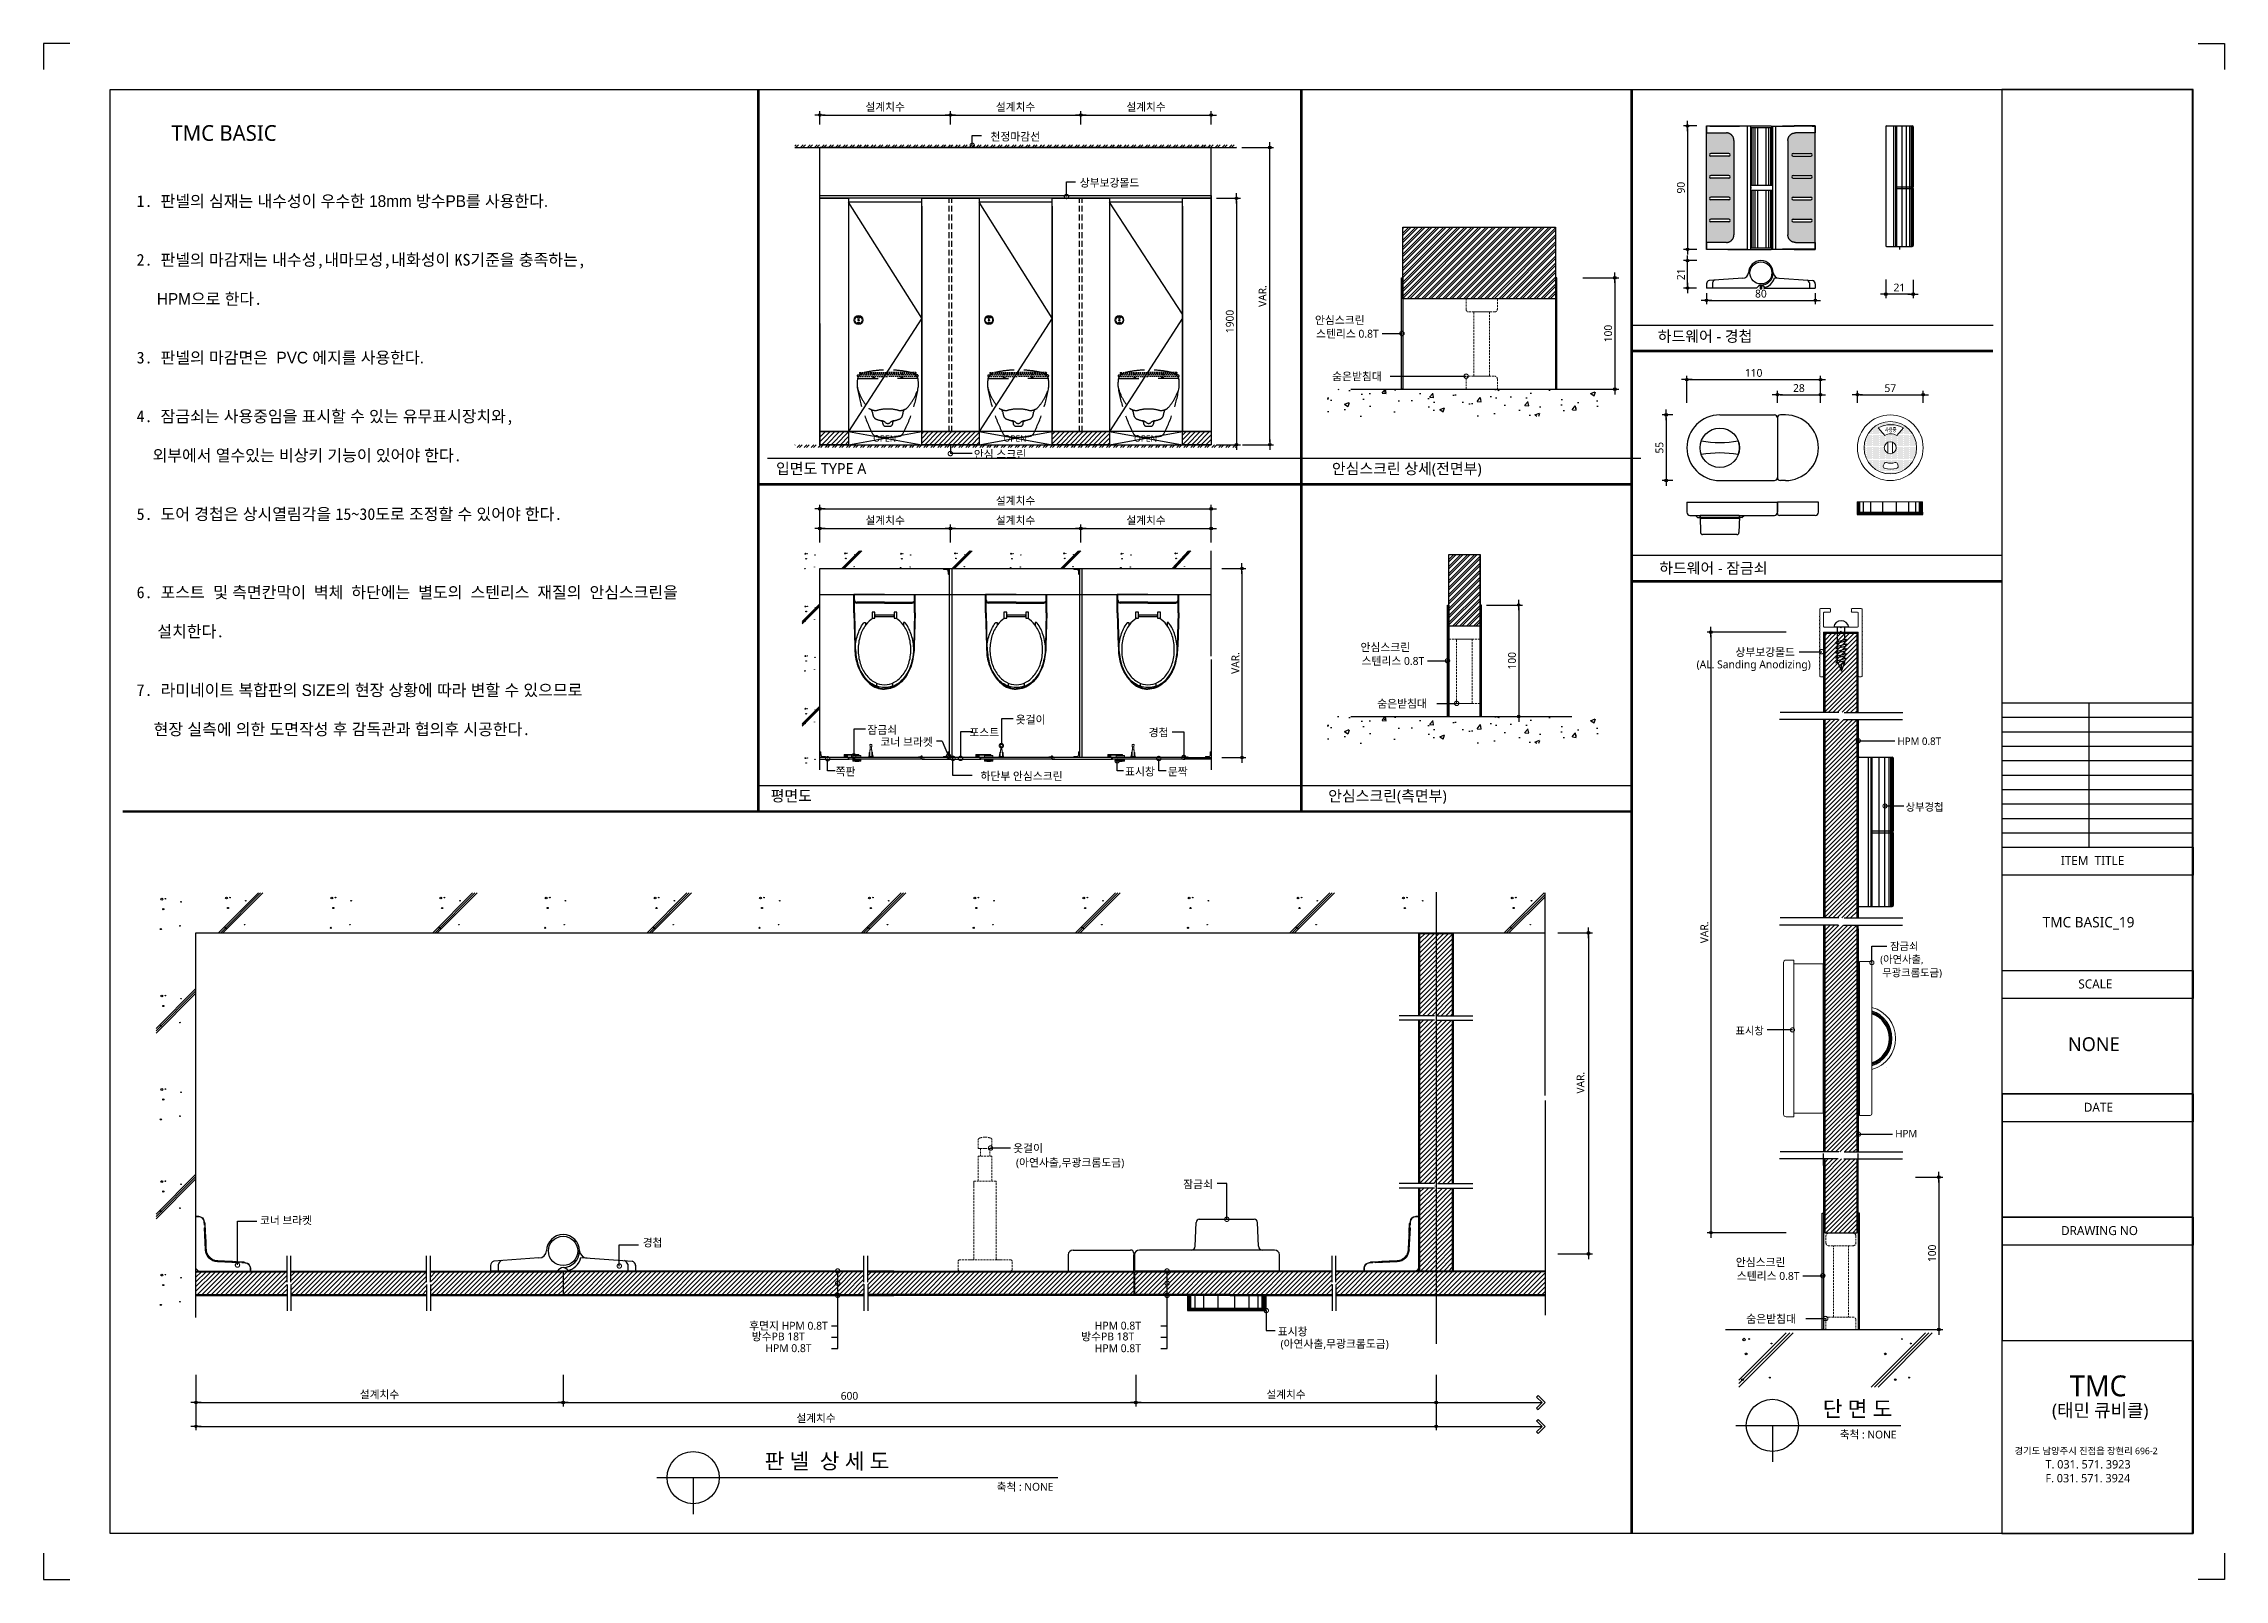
# Model space of a CAD drawing. Extents: x -256 to 8104, y -176 to 5714.
import ezdxf
from ezdxf.enums import TextEntityAlignment as Align

# ---------------------------------------------------------------- set-up
doc = ezdxf.new("R2010")
doc.units = 0
doc.header["$LTSCALE"] = 30
for name, pattern in [('CEN', [62, 60, -1, 0, -1]), ('HIDDEN', [0.375, 0.25, -0.125]), ('HIDDEN2', [4.7625, 3.175, -1.5875])]:
    doc.linetypes.add(name, pattern=pattern)
doc.layers.get('0').update_dxf_attribs({"linetype": 'CONTINUOUS'})
doc.layers.get('DEFPOINTS').update_dxf_attribs({"linetype": 'CONTINUOUS'})
for name, color, linetype in [('02---제품선', 4, 'CONTINUOUS'), ('0_toilet', 6, 'CONTINUOUS'), ('C', 2, 'CONTINUOUS'), ('curior-0Line', 252, 'CONTINUOUS'), ('DIM', 7, 'CONTINUOUS'), ('HAT', 8, 'CONTINUOUS'), ('HID', 9, 'HIDDEN'), ('jac text', 7, 'CONTINUOUS'), ('TIT', 3, 'CONTINUOUS'), ('경첩', 4, 'CONTINUOUS'), ('기타', 1, 'CONTINUOUS'), ('문자', 3, 'CONTINUOUS'), ('부자재', 4, 'CONTINUOUS'), ('상부보강몰드', 4, 'HIDDEN2'), ('옷걸이', 4, 'CONTINUOUS'), ('잠금쇠(회전형)', 4, 'CONTINUOUS'), ('중심선', 1, 'CEN'), ('치수', 1, 'CONTINUOUS'), ('판넬', 2, 'CONTINUOUS'), ('해치', 8, 'CONTINUOUS')]:
    doc.layers.add(name, color=color, linetype=linetype)
doc.styles.add('HDW', font='gulim.ttc')
doc.styles.add('돋움', font='malgun.ttf')
doc.dimstyles.new('10', dxfattribs={"dimscale": 10, "dimtxt": 3, "dimasz": 1, "dimexe": 1.5, "dimexo": 2, "dimgap": 1, "dimtad": 1, "dimdec": 0, "dimlunit": 6, "dimtxsty": '돋움', "dimblk": 'DIMDOT', "dimcen": -1, "dimdle": 1.5, "dimclrt": 3, "dimazin": 3, "dimtfac": 1, "dimtdec": 0, "dimtix": 1, "dimtmove": 2, "dimatfit": 3, "dimldrblk": 'DIMDOT', "dimarcsym": 0})
pattern_1 = [(45, (180955.914, 177.946), (-8.55643, 8.55643), [])]
pattern_2 = [(45, (180148.375, 66.368), (-8.980256, 8.980256), [])]
pattern_3 = [(45, (180151.98, 37.957), (-8.980256, 8.980256), [])]

# ---------------------------------------------------------------- blocks, each defined once
blk = doc.blocks.new('DIMDOT')
at = {"linetype": 'Continuous'}
blk.add_line((-2, 0), (2, 0), dxfattribs=at)
for radius in [0.5, 0.25]:
    blk.add_circle((0, 0), radius, dxfattribs=at)
blk = doc.blocks.new('*D503')
at = {"layer": 'DEFPOINTS', "color": 0}
for p in [(191693.7, 5653.9), (191193.7, 5597.6), (191693.7, 5597.6)]:
    blk.add_point(p, dxfattribs=at)
at = {"layer": 'DIM', "color": 0, "lineweight": -2, "ltscale": 10}
for p, q in [((191193.7, 5617.6), (191193.7, 5668.9)), ((191203.7, 5653.9), (191683.7, 5653.9)), ((191693.7, 5617.6), (191693.7, 5668.9))]:
    blk.add_line(p, q, dxfattribs=at)
at = {"layer": 'DIM', "color": 0, "lineweight": -2, "xscale": 10, "yscale": 10, "zscale": 10, "rotation": 180}
blk.add_blockref('DIMDOT', (191193.7, 5653.9), dxfattribs=at)
at = {"layer": 'DIM', "color": 0, "lineweight": -2, "xscale": 10, "yscale": 10, "zscale": 10}
blk.add_blockref('DIMDOT', (191693.7, 5653.9), dxfattribs=at)
at = {"layer": 'DIM', "color": 3, "insert": (191443.7, 5683.5), "char_height": 30, "attachment_point": 5, "style": '돋움'}
blk.add_mtext('설계치수', dxfattribs=at)
blk = doc.blocks.new('*D504')
at = {"layer": 'DEFPOINTS', "color": 0}
for p in [(192193.7, 5653.9), (191693.7, 5597.6), (192193.7, 5597.6)]:
    blk.add_point(p, dxfattribs=at)
at = {"layer": 'DIM', "color": 0, "lineweight": -2, "ltscale": 10}
for p, q in [((191693.7, 5617.6), (191693.7, 5668.9)), ((191703.7, 5653.9), (192183.7, 5653.9)), ((192193.7, 5617.6), (192193.7, 5668.9))]:
    blk.add_line(p, q, dxfattribs=at)
at = {"layer": 'DIM', "color": 0, "lineweight": -2, "xscale": 10, "yscale": 10, "zscale": 10, "rotation": 180}
blk.add_blockref('DIMDOT', (191693.7, 5653.9), dxfattribs=at)
at = {"layer": 'DIM', "color": 0, "lineweight": -2, "xscale": 10, "yscale": 10, "zscale": 10}
blk.add_blockref('DIMDOT', (192193.7, 5653.9), dxfattribs=at)
at = {"layer": 'DIM', "color": 3, "insert": (191943.7, 5683.5), "char_height": 30, "attachment_point": 5, "style": '돋움'}
blk.add_mtext('설계치수', dxfattribs=at)
blk = doc.blocks.new('*D505')
at = {"layer": 'DEFPOINTS', "color": 0}
for p in [(192693.7, 5653.9), (192193.7, 5597.6), (192693.7, 5597.6)]:
    blk.add_point(p, dxfattribs=at)
at = {"layer": 'DIM', "color": 0, "lineweight": -2, "ltscale": 10}
for p, q in [((192193.7, 5617.6), (192193.7, 5668.9)), ((192203.7, 5653.9), (192683.7, 5653.9)), ((192693.7, 5617.6), (192693.7, 5668.9))]:
    blk.add_line(p, q, dxfattribs=at)
at = {"layer": 'DIM', "color": 0, "lineweight": -2, "xscale": 10, "yscale": 10, "zscale": 10, "rotation": 180}
blk.add_blockref('DIMDOT', (192193.7, 5653.9), dxfattribs=at)
at = {"layer": 'DIM', "color": 0, "lineweight": -2, "xscale": 10, "yscale": 10, "zscale": 10}
blk.add_blockref('DIMDOT', (192693.7, 5653.9), dxfattribs=at)
at = {"layer": 'DIM', "color": 3, "insert": (192443.7, 5683.5), "char_height": 30, "attachment_point": 5, "style": '돋움'}
blk.add_mtext('설계치수', dxfattribs=at)
blk = doc.blocks.new('*D506')
at = {"layer": 'DEFPOINTS', "color": 0}
for p in [(192693.7, 5334.7), (192693.7, 4389.7), (192790.6, 4389.7)]:
    blk.add_point(p, dxfattribs=at)
at = {"layer": 'DIM', "color": 0, "lineweight": -2, "ltscale": 10}
for p, q in [((192713.7, 5334.7), (192805.6, 5334.7)), ((192790.6, 5324.7), (192790.6, 4399.7)), ((192713.7, 4389.7), (192805.6, 4389.7))]:
    blk.add_line(p, q, dxfattribs=at)
at = {"layer": 'DIM', "color": 0, "lineweight": -2, "xscale": 10, "yscale": 10, "zscale": 10}
for p, rotation in [((192790.6, 5334.7), 90), ((192790.6, 4389.7), 270)]:
    blk.add_blockref('DIMDOT', p, dxfattribs=dict(at, rotation=rotation))
at = {"layer": 'DIM', "color": 3, "insert": (192765, 4862.2), "char_height": 30, "attachment_point": 5, "rotation": 90, "style": '돋움'}
blk.add_mtext('1900', dxfattribs=at)
blk = doc.blocks.new('*D507')
at = {"layer": 'DEFPOINTS', "color": 0}
for p in [(192714.7, 3914.8), (192714.7, 3189.8), (192811.6, 3189.8)]:
    blk.add_point(p, dxfattribs=at)
at = {"layer": 'DIM', "color": 0, "lineweight": -2, "ltscale": 10}
for p, q in [((192734.7, 3914.8), (192826.6, 3914.8)), ((192811.6, 3904.8), (192811.6, 3199.8)), ((192734.7, 3189.8), (192826.6, 3189.8))]:
    blk.add_line(p, q, dxfattribs=at)
at = {"layer": 'DIM', "color": 0, "lineweight": -2, "xscale": 10, "yscale": 10, "zscale": 10}
for p, rotation in [((192811.6, 3914.8), 90), ((192811.6, 3189.8), 270)]:
    blk.add_blockref('DIMDOT', p, dxfattribs=dict(at, rotation=rotation))
at = {"layer": 'DIM', "color": 3, "insert": (192786.4, 3552.3), "char_height": 30, "attachment_point": 5, "rotation": 90, "style": '돋움'}
blk.add_mtext('VAR.', dxfattribs=at)
blk = doc.blocks.new('_DOTSMALL')
at = {"color": 0, "linetype": 'ByBlock', "const_width": 0.5}
blk.add_lwpolyline([(-0.0625, 0, 1), (0.0625, 0, 1)], format="xyb", close=True, dxfattribs=at)
blk = doc.blocks.new('A$C63EC304E')
at = {"layer": '치수', "color": 1, "xscale": 2.5, "yscale": 2.5, "zscale": 2.5, "rotation": 234.3098741996962}
blk.add_blockref('_DOTSMALL', (0.31, 0.31), dxfattribs=at)
blk = doc.blocks.new('A$C2BC9653E')
at = {"layer": '치수', "xscale": 0.3333333333333333, "yscale": 0.3333333333333333, "zscale": 0.3333333333333333}
blk.add_blockref('A$C63EC304E', (0, 0), dxfattribs=at)
blk = doc.blocks.new('A$C7FC71301')
at = {"layer": '치수', "rotation": 180}
blk.add_blockref('A$C2BC9653E', (0.21, 0.21), dxfattribs=at)
blk = doc.blocks.new('A$C4A20372B')
at = {"layer": '치수'}
blk.add_blockref('A$C7FC71301', (0, 0), dxfattribs=at)
blk = doc.blocks.new('A$C566469F5')
at = {"layer": '치수'}
blk.add_blockref('A$C4A20372B', (0, 0), dxfattribs=at)
blk = doc.blocks.new('A$C7E317CD4')
at = {"layer": '해치', "xscale": 2, "yscale": 2, "zscale": 2}
blk.add_blockref('A$C566469F5', (0, 0), dxfattribs=at)
blk = doc.blocks.new('A$C601D7F27')
at = {"layer": '치수'}
blk.add_blockref('A$C7E317CD4', (0, 0), dxfattribs=at)
blk = doc.blocks.new('A$C38802C08')
at = {"layer": '치수'}
blk.add_blockref('A$C601D7F27', (0, 0), dxfattribs=at)
blk = doc.blocks.new('*D508')
at = {"layer": 'DEFPOINTS', "color": 0}
for p in [(192693.7, 4068.3), (192193.7, 3995.2), (192693.7, 3995.2)]:
    blk.add_point(p, dxfattribs=at)
at = {"layer": 'DIM', "color": 0, "lineweight": -2, "ltscale": 10}
for p, q in [((192193.7, 4015.2), (192193.7, 4083.3)), ((192203.7, 4068.3), (192683.7, 4068.3)), ((192693.7, 4015.2), (192693.7, 4083.3))]:
    blk.add_line(p, q, dxfattribs=at)
at = {"layer": 'DIM', "color": 0, "lineweight": -2, "xscale": 10, "yscale": 10, "zscale": 10, "rotation": 180}
blk.add_blockref('DIMDOT', (192193.7, 4068.3), dxfattribs=at)
at = {"layer": 'DIM', "color": 0, "lineweight": -2, "xscale": 10, "yscale": 10, "zscale": 10}
blk.add_blockref('DIMDOT', (192693.7, 4068.3), dxfattribs=at)
at = {"layer": 'DIM', "color": 3, "insert": (192443.7, 4098), "char_height": 30, "attachment_point": 5, "style": '돋움'}
blk.add_mtext('설계치수', dxfattribs=at)
blk = doc.blocks.new('*D509')
at = {"layer": 'DEFPOINTS', "color": 0}
for p in [(192693.7, 4143.7), (191193.7, 3995.2), (192693.7, 3995.2)]:
    blk.add_point(p, dxfattribs=at)
at = {"layer": 'DIM', "color": 0, "lineweight": -2, "ltscale": 10}
for p, q in [((191193.7, 4015.2), (191193.7, 4158.7)), ((191203.7, 4143.7), (192683.7, 4143.7)), ((192693.7, 4015.2), (192693.7, 4158.7))]:
    blk.add_line(p, q, dxfattribs=at)
at = {"layer": 'DIM', "color": 0, "lineweight": -2, "xscale": 10, "yscale": 10, "zscale": 10, "rotation": 180}
blk.add_blockref('DIMDOT', (191193.7, 4143.7), dxfattribs=at)
at = {"layer": 'DIM', "color": 0, "lineweight": -2, "xscale": 10, "yscale": 10, "zscale": 10}
blk.add_blockref('DIMDOT', (192693.7, 4143.7), dxfattribs=at)
at = {"layer": 'DIM', "color": 3, "insert": (191943.7, 4173.3), "char_height": 30, "attachment_point": 5, "style": '돋움'}
blk.add_mtext('설계치수', dxfattribs=at)
blk = doc.blocks.new('*D510')
at = {"layer": 'DEFPOINTS', "color": 0}
for p in [(192193.7, 4068.3), (191693.7, 3995.2), (192193.7, 3995.2)]:
    blk.add_point(p, dxfattribs=at)
at = {"layer": 'DIM', "color": 0, "lineweight": -2, "ltscale": 10}
for p, q in [((191693.7, 4015.2), (191693.7, 4083.3)), ((191703.7, 4068.3), (192183.7, 4068.3)), ((192193.7, 4015.2), (192193.7, 4083.3))]:
    blk.add_line(p, q, dxfattribs=at)
at = {"layer": 'DIM', "color": 0, "lineweight": -2, "xscale": 10, "yscale": 10, "zscale": 10, "rotation": 180}
blk.add_blockref('DIMDOT', (191693.7, 4068.3), dxfattribs=at)
at = {"layer": 'DIM', "color": 0, "lineweight": -2, "xscale": 10, "yscale": 10, "zscale": 10}
blk.add_blockref('DIMDOT', (192193.7, 4068.3), dxfattribs=at)
at = {"layer": 'DIM', "color": 3, "insert": (191943.7, 4098), "char_height": 30, "attachment_point": 5, "style": '돋움'}
blk.add_mtext('설계치수', dxfattribs=at)
blk = doc.blocks.new('*D511')
at = {"layer": 'DEFPOINTS', "color": 0}
for p in [(191693.7, 4068.3), (191193.7, 3995.2), (191693.7, 3995.2)]:
    blk.add_point(p, dxfattribs=at)
at = {"layer": 'DIM', "color": 0, "lineweight": -2, "ltscale": 10}
for p, q in [((191193.7, 4015.2), (191193.7, 4083.3)), ((191203.7, 4068.3), (191683.7, 4068.3)), ((191693.7, 4015.2), (191693.7, 4083.3))]:
    blk.add_line(p, q, dxfattribs=at)
at = {"layer": 'DIM', "color": 0, "lineweight": -2, "xscale": 10, "yscale": 10, "zscale": 10, "rotation": 180}
blk.add_blockref('DIMDOT', (191193.7, 4068.3), dxfattribs=at)
at = {"layer": 'DIM', "color": 0, "lineweight": -2, "xscale": 10, "yscale": 10, "zscale": 10}
blk.add_blockref('DIMDOT', (191693.7, 4068.3), dxfattribs=at)
at = {"layer": 'DIM', "color": 3, "insert": (191443.7, 4098), "char_height": 30, "attachment_point": 5, "style": '돋움'}
blk.add_mtext('설계치수', dxfattribs=at)
blk = doc.blocks.new('*D512')
at = {"layer": 'DEFPOINTS', "color": 0}
for p in [(195029.1, 4639.2), (194517.1, 4530.6), (195029.1, 4530.6)]:
    blk.add_point(p, dxfattribs=at)
at = {"layer": 'DIM', "color": 0, "lineweight": -2, "ltscale": 10}
for p, q in [((194517.1, 4550.6), (194517.1, 4654.2)), ((194527.1, 4639.2), (195019.1, 4639.2)), ((195029.1, 4550.6), (195029.1, 4654.2))]:
    blk.add_line(p, q, dxfattribs=at)
at = {"layer": 'DIM', "color": 0, "lineweight": -2, "xscale": 10, "yscale": 10, "zscale": 10, "rotation": 180}
blk.add_blockref('DIMDOT', (194517.1, 4639.2), dxfattribs=at)
at = {"layer": 'DIM', "color": 0, "lineweight": -2, "xscale": 10, "yscale": 10, "zscale": 10}
blk.add_blockref('DIMDOT', (195029.1, 4639.2), dxfattribs=at)
at = {"layer": 'DIM', "color": 3, "insert": (194773.1, 4664.8), "char_height": 30, "attachment_point": 5, "style": '돋움'}
blk.add_mtext('110', dxfattribs=at)
blk = doc.blocks.new('*D513')
at = {"layer": 'DEFPOINTS', "color": 0}
for p in [(194864.1, 4530.6), (195029.1, 4581.3), (195029.1, 4530.6)]:
    blk.add_point(p, dxfattribs=at)
at = {"layer": 'DIM', "color": 0, "lineweight": -2, "ltscale": 10}
for p, q in [((194864.1, 4550.6), (194864.1, 4596.3)), ((194874.1, 4581.3), (195019.1, 4581.3)), ((195029.1, 4550.6), (195029.1, 4596.3))]:
    blk.add_line(p, q, dxfattribs=at)
at = {"layer": 'DIM', "color": 0, "lineweight": -2, "xscale": 10, "yscale": 10, "zscale": 10, "rotation": 180}
blk.add_blockref('DIMDOT', (194864.1, 4581.3), dxfattribs=at)
at = {"layer": 'DIM', "color": 0, "lineweight": -2, "xscale": 10, "yscale": 10, "zscale": 10}
blk.add_blockref('DIMDOT', (195029.1, 4581.3), dxfattribs=at)
at = {"layer": 'DIM', "color": 3, "insert": (194946.6, 4606.8), "char_height": 30, "attachment_point": 5, "style": '돋움'}
blk.add_mtext('28', dxfattribs=at)
blk = doc.blocks.new('*D514')
at = {"layer": 'DEFPOINTS', "color": 0}
for p in [(195170.9, 4530.6), (195422.9, 4581.3), (195422.9, 4530.6)]:
    blk.add_point(p, dxfattribs=at)
at = {"layer": 'DIM', "color": 0, "lineweight": -2, "ltscale": 10}
for p, q in [((195170.9, 4550.6), (195170.9, 4596.3)), ((195180.9, 4581.3), (195412.9, 4581.3)), ((195422.9, 4550.6), (195422.9, 4596.3))]:
    blk.add_line(p, q, dxfattribs=at)
at = {"layer": 'DIM', "color": 0, "lineweight": -2, "xscale": 10, "yscale": 10, "zscale": 10, "rotation": 180}
blk.add_blockref('DIMDOT', (195170.9, 4581.3), dxfattribs=at)
at = {"layer": 'DIM', "color": 0, "lineweight": -2, "xscale": 10, "yscale": 10, "zscale": 10}
blk.add_blockref('DIMDOT', (195422.9, 4581.3), dxfattribs=at)
at = {"layer": 'DIM', "color": 3, "insert": (195296.9, 4606.5), "char_height": 30, "attachment_point": 5, "style": '돋움'}
blk.add_mtext('57', dxfattribs=at)
blk = doc.blocks.new('*D515')
at = {"layer": 'DEFPOINTS', "color": 0}
for p in [(194574.8, 5612), (194519.8, 5138.9), (194574.8, 5138.9)]:
    blk.add_point(p, dxfattribs=at)
at = {"layer": 'DIM', "color": 0, "lineweight": -2, "ltscale": 10}
for p, q in [((194554.8, 5612), (194504.8, 5612)), ((194519.8, 5602), (194519.8, 5148.9)), ((194554.8, 5138.9), (194504.8, 5138.9))]:
    blk.add_line(p, q, dxfattribs=at)
at = {"layer": 'DIM', "color": 0, "lineweight": -2, "xscale": 10, "yscale": 10, "zscale": 10}
for p, rotation in [((194519.8, 5612), 90), ((194519.8, 5138.9), 270)]:
    blk.add_blockref('DIMDOT', p, dxfattribs=dict(at, rotation=rotation))
at = {"layer": 'DIM', "color": 3, "insert": (194494.3, 5375.4), "char_height": 30, "attachment_point": 5, "rotation": 90, "style": '돋움'}
blk.add_mtext('90', dxfattribs=at)
blk = doc.blocks.new('*D516')
at = {"layer": 'DEFPOINTS', "color": 0}
for p in [(194592.4, 4990.6), (195009.5, 4990.6), (195009.5, 4943.3)]:
    blk.add_point(p, dxfattribs=at)
at = {"layer": 'DIM', "color": 0, "lineweight": -2, "ltscale": 10}
for p, q in [((194592.4, 4970.6), (194592.4, 4928.3)), ((194602.4, 4943.3), (194999.5, 4943.3)), ((195009.5, 4970.6), (195009.5, 4928.3))]:
    blk.add_line(p, q, dxfattribs=at)
at = {"layer": 'DIM', "color": 0, "lineweight": -2, "xscale": 10, "yscale": 10, "zscale": 10, "rotation": 180}
blk.add_blockref('DIMDOT', (194592.4, 4943.3), dxfattribs=at)
at = {"layer": 'DIM', "color": 0, "lineweight": -2, "xscale": 10, "yscale": 10, "zscale": 10}
blk.add_blockref('DIMDOT', (195009.5, 4943.3), dxfattribs=at)
at = {"layer": 'DIM', "color": 3, "insert": (194800.9, 4968.8), "char_height": 30, "attachment_point": 5, "style": '돋움'}
blk.add_mtext('80', dxfattribs=at)
blk = doc.blocks.new('*D517')
at = {"layer": 'DEFPOINTS', "color": 0}
for p in [(194519.8, 5095.6), (194574.8, 5095.6), (194574.1, 4990.6)]:
    blk.add_point(p, dxfattribs=at)
at = {"layer": 'DIM', "color": 0, "lineweight": -2, "ltscale": 10}
for p, q in [((194554.8, 5095.6), (194504.8, 5095.6)), ((194519.8, 5000.6), (194519.8, 5085.6)), ((194554.1, 4990.6), (194504.8, 4990.6))]:
    blk.add_line(p, q, dxfattribs=at)
at = {"layer": 'DIM', "color": 0, "lineweight": -2, "xscale": 10, "yscale": 10, "zscale": 10}
for p, rotation in [((194519.8, 5095.6), 90), ((194519.8, 4990.6), 270)]:
    blk.add_blockref('DIMDOT', p, dxfattribs=dict(at, rotation=rotation))
at = {"layer": 'DIM', "color": 3, "insert": (194494.4, 5043.1), "char_height": 30, "attachment_point": 5, "rotation": 90, "style": '돋움'}
blk.add_mtext('21', dxfattribs=at)
blk = doc.blocks.new('*D518')
at = {"layer": 'DEFPOINTS', "color": 0}
for p in [(195279.3, 5042.8), (195384.3, 5042.1), (195279.3, 4967.1)]:
    blk.add_point(p, dxfattribs=at)
at = {"layer": 'DIM', "color": 0, "lineweight": -2, "ltscale": 10}
for p, q in [((195279.3, 5022.8), (195279.3, 4952.1)), ((195384.3, 5022.1), (195384.3, 4952.1)), ((195374.3, 4967.1), (195289.3, 4967.1))]:
    blk.add_line(p, q, dxfattribs=at)
at = {"layer": 'DIM', "color": 0, "lineweight": -2, "xscale": 10, "yscale": 10, "zscale": 10, "rotation": 180}
blk.add_blockref('DIMDOT', (195279.3, 4967.1), dxfattribs=at)
at = {"layer": 'DIM', "color": 0, "lineweight": -2, "xscale": 10, "yscale": 10, "zscale": 10}
blk.add_blockref('DIMDOT', (195384.3, 4967.1), dxfattribs=at)
at = {"layer": 'DIM', "color": 3, "insert": (195331.8, 4992.5), "char_height": 30, "attachment_point": 5, "style": '돋움'}
blk.add_mtext('21', dxfattribs=at)
blk = doc.blocks.new('A$C10E41893')
at = {"layer": '부자재'}
for p, q in [((6, 0), (6, 196)), ((123, 196), (6, 196)), ((123, 192), (6, 192)), ((55, 0), (55, 177)), ((61, 0), (61, 177)), ((6, 0), (6, -196)), ((55, 0), (55, -177)), ((61, 0), (61, -177)), ((123, -192), (6, -192)), ((123, -196), (6, -196))]:
    blk.add_line(p, q, dxfattribs=at)
for points in [[(123, 196, -0.012538), (123, 196), (335, 190, -0.055395), (445, 175, -0.154276), (577, 93, -0.179504), (612, 0, -0.179504)], [(123, 192, -0.012538), (123, 192), (335, 187, -0.055395), (444, 172, -0.154276), (574, 91, -0.179504), (608, 0, -0.179504)], [(157, -72, 0.089162), (200, -119, 0.085733), (270, -155, 0.075373), (359, -168, 0.075373), (447, -155, 0.085733), (517, -119, 0.106084), (567, -62, 0.126931), (583, 0, 0.126931), (567, 62, 0.106084), (517, 119, 0.085733), (447, 155, 0.075373), (359, 168, 0.075373), (270, 155, 0.085733), (200, 119, 0.089162), (157, 72)], [(572, 51), (589, 51), (589, 60, 0.021185), (583, 71, 0.106084), (528, 134, 0.085733), (453, 172, 0.075373), (359, 187, 0.075373), (265, 172, 0.085733), (189, 134, 0.007337), (184, 130), (184, 122), (205, 122)], [(123, -196, 0.012538), (123, -196), (335, -190, 0.055395), (445, -175, 0.154276), (577, -93, 0.179504), (612, 0, 0.179504)], [(123, -192, 0.012538), (123, -192), (335, -187, 0.055395), (444, -172, 0.154276), (574, -91, 0.179504), (608, 0, 0.179504)], [(589, -51, 0.090214), (598, 0, 0.090214), (589, 51, 0.106084)], [(572, -51), (589, -51), (589, -60, -0.021185), (583, -71, -0.106084), (528, -134, -0.085733), (453, -172, -0.075373), (359, -187, -0.075373), (265, -172, -0.085733), (189, -134, -0.007337), (184, -130), (184, -122), (205, -122)]]:
    blk.add_lwpolyline(points, format="xyb", dxfattribs=at)
blk.add_lwpolyline([(138, -61), (119, -61), (119, -79), (157, -79), (157, -61), (138, -61), (147, -61), (147, 61), (138, 61), (157, 61), (157, 79), (119, 79), (119, 61), (138, 61), (138, -61), (119, -61)], dxfattribs=at)
for centre, start, end in [((40, 177), 0, 90), ((46, 177), 0, 90), ((40, -177), 270, 0), ((46, -177), 270, 0)]:
    blk.add_arc(centre, 15, start, end, dxfattribs=at)
blk = doc.blocks.new('A$C460A2A32')
at = {"color": 0}
for p, q in [((3, 20), (0, 16)), ((3, 20), (9, 20)), ((4, 10), (162, 10)), ((9, 20), (162, 20)), ((13, 32), (11, 30)), ((13, 32), (162, 32)), ((13, 27), (162, 27)), ((312, 32), (162, 32)), ((312, 27), (162, 27)), ((316, 20), (162, 20)), ((321, 10), (162, 10)), ((312, 32), (313, 30)), ((322, 20), (316, 20)), ((322, 20), (324, 16))]:
    blk.add_line(p, q, dxfattribs=at)
for centre, radius, start, end in [((4, 14), 4, 150.0107, 270), ((13, 29), 2, 135, 270), ((109, 28), 26, 182.6717, 198.4118), ((109, 10), 26, 180, 202.6199), ((107, 28), 23, 183.0205, 200.9186), ((107, 10), 23, 180, 205.7715), ((69, 10), 23, 334.2285, 0), ((69, 28), 23, 339.0814, 356.9795), ((67, 10), 26, 337.3801, 0), ((67, 28), 26, 341.5882, 357.3283), ((257, 10), 26, 180, 202.6199), ((257, 28), 26, 182.6717, 198.4118), ((256, 28), 23, 183.0205, 200.9186), ((256, 10), 23, 180, 205.7715), ((217, 10), 23, 334.2285, 0), ((217, 28), 23, 339.0814, 356.9795), ((216, 28), 26, 341.5882, 357.3283), ((216, 10), 26, 337.3801, 0), ((312, 29), 2, 270, 45), ((321, 14), 4, 270, 29.9893)]:
    blk.add_arc(centre, radius, start, end, dxfattribs=at)
blk = doc.blocks.new('*D519')
at = {"layer": 'DEFPOINTS', "color": 0}
for p in [(194482.8, 4504.1), (194437.2, 4252.1), (194482.8, 4252.1)]:
    blk.add_point(p, dxfattribs=at)
at = {"layer": 'DIM', "color": 0, "lineweight": -2, "ltscale": 10}
for p, q in [((194462.8, 4504.1), (194422.2, 4504.1)), ((194437.2, 4494.1), (194437.2, 4262.1)), ((194462.8, 4252.1), (194422.2, 4252.1))]:
    blk.add_line(p, q, dxfattribs=at)
at = {"layer": 'DIM', "color": 0, "lineweight": -2, "xscale": 10, "yscale": 10, "zscale": 10}
for p, rotation in [((194437.2, 4504.1), 90), ((194437.2, 4252.1), 270)]:
    blk.add_blockref('DIMDOT', p, dxfattribs=dict(at, rotation=rotation))
at = {"layer": 'DIM', "color": 3, "insert": (194411.9, 4378.1), "char_height": 30, "attachment_point": 5, "rotation": 90, "style": '돋움'}
blk.add_mtext('55', dxfattribs=at)
blk = doc.blocks.new('*D520')
at = {"layer": 'DEFPOINTS', "color": 0}
for p in [(194918.1, 3671), (194609.4, 1367.7), (194918.1, 1367.7)]:
    blk.add_point(p, dxfattribs=at)
at = {"layer": 'DIM', "color": 0, "lineweight": -2, "ltscale": 10}
for p, q in [((194898.1, 3671), (194594.4, 3671)), ((194609.4, 3661), (194609.4, 1377.7)), ((194898.1, 1367.7), (194594.4, 1367.7))]:
    blk.add_line(p, q, dxfattribs=at)
at = {"layer": 'DIM', "color": 0, "lineweight": -2, "xscale": 10, "yscale": 10, "zscale": 10}
for p, rotation in [((194609.4, 3671), 90), ((194609.4, 1367.7), 270)]:
    blk.add_blockref('DIMDOT', p, dxfattribs=dict(at, rotation=rotation))
at = {"layer": 'DIM', "color": 3, "insert": (194584.1, 2519.4), "char_height": 30, "attachment_point": 5, "rotation": 90, "style": '돋움'}
blk.add_mtext('VAR.', dxfattribs=at)
blk = doc.blocks.new('A$C13EB2441')
for p, q in [((0.84, 7.37), (0.84, 14.11)), ((0.84, 6.74), (0.84, 0))]:
    blk.add_line(p, q)
blk = doc.blocks.new('*D521')
at = {"layer": 'DEFPOINTS', "color": 0}
for p in [(195373.8, 1580.5), (195382.9, 996.2), (195482.8, 996.2)]:
    blk.add_point(p, dxfattribs=at)
at = {"layer": 'DIM', "color": 0, "lineweight": -2, "ltscale": 10}
for p, q in [((195393.8, 1580.5), (195497.8, 1580.5)), ((195482.8, 1570.5), (195482.8, 1006.2)), ((195402.9, 996.2), (195497.8, 996.2))]:
    blk.add_line(p, q, dxfattribs=at)
at = {"layer": 'DIM', "color": 0, "lineweight": -2, "xscale": 10, "yscale": 10, "zscale": 10}
for p, rotation in [((195482.8, 1580.5), 90), ((195482.8, 996.2), 270)]:
    blk.add_blockref('DIMDOT', p, dxfattribs=dict(at, rotation=rotation))
at = {"layer": 'DIM', "color": 3, "insert": (195457.2, 1288.4), "char_height": 30, "attachment_point": 5, "rotation": 90, "style": '돋움'}
blk.add_mtext('100', dxfattribs=at)
blk = doc.blocks.new('*D522')
at = {"layer": 'DEFPOINTS', "color": 0}
for p in [(192790.6, 5529.5), (192918, 5529.5), (192793.1, 4389.7)]:
    blk.add_point(p, dxfattribs=at)
at = {"layer": 'DIM', "color": 0, "lineweight": -2, "ltscale": 10}
for p, q in [((192810.6, 5529.5), (192933, 5529.5)), ((192918, 4399.7), (192918, 5519.5)), ((192813.1, 4389.7), (192933, 4389.7))]:
    blk.add_line(p, q, dxfattribs=at)
at = {"layer": 'DIM', "color": 0, "lineweight": -2, "xscale": 10, "yscale": 10, "zscale": 10}
for p, rotation in [((192918, 5529.5), 90), ((192918, 4389.7), 270)]:
    blk.add_blockref('DIMDOT', p, dxfattribs=dict(at, rotation=rotation))
at = {"layer": 'DIM', "color": 3, "insert": (192890.7, 4959.6), "char_height": 30, "attachment_point": 5, "rotation": 90, "style": '돋움'}
blk.add_mtext('VAR.', dxfattribs=at)
blk = doc.blocks.new('*D523')
at = {"layer": 'DEFPOINTS', "color": 0}
for p in [(188801.8, 841.9), (190208.9, 841.9), (190208.9, 716.2)]:
    blk.add_point(p, dxfattribs=at)
at = {"layer": 'DIM', "color": 0, "lineweight": -2, "ltscale": 10}
for p, q in [((188801.8, 821.9), (188801.8, 701.2)), ((190208.9, 821.9), (190208.9, 701.2)), ((188811.8, 716.2), (190198.9, 716.2))]:
    blk.add_line(p, q, dxfattribs=at)
at = {"layer": 'DIM', "color": 0, "lineweight": -2, "xscale": 10, "yscale": 10, "zscale": 10, "rotation": 180}
blk.add_blockref('DIMDOT', (188801.8, 716.2), dxfattribs=at)
at = {"layer": 'DIM', "color": 0, "lineweight": -2, "xscale": 10, "yscale": 10, "zscale": 10}
blk.add_blockref('DIMDOT', (190208.9, 716.2), dxfattribs=at)
at = {"layer": 'DIM', "color": 3, "insert": (189505.3, 745.8), "char_height": 30, "attachment_point": 5, "style": '돋움'}
blk.add_mtext('설계치수', dxfattribs=at)
blk = doc.blocks.new('*D524')
at = {"layer": 'DEFPOINTS', "color": 0}
for p in [(188801.8, 841.9), (193555.7, 841.9), (193555.7, 624.7)]:
    blk.add_point(p, dxfattribs=at)
at = {"layer": 'DIM', "color": 0, "lineweight": -2, "ltscale": 10}
for p, q in [((188801.8, 821.9), (188801.8, 609.7)), ((193555.7, 821.9), (193555.7, 609.7)), ((188811.8, 624.7), (193545.7, 624.7))]:
    blk.add_line(p, q, dxfattribs=at)
at = {"layer": 'DIM', "color": 0, "lineweight": -2, "xscale": 10, "yscale": 10, "zscale": 10, "rotation": 180}
blk.add_blockref('DIMDOT', (188801.8, 624.7), dxfattribs=at)
at = {"layer": 'DIM', "color": 0, "lineweight": -2, "xscale": 10, "yscale": 10, "zscale": 10}
blk.add_blockref('DIMDOT', (193555.7, 624.7), dxfattribs=at)
at = {"layer": 'DIM', "color": 3, "insert": (191178.7, 654.4), "char_height": 30, "attachment_point": 5, "style": '돋움'}
blk.add_mtext('설계치수', dxfattribs=at)
blk = doc.blocks.new('*D525')
at = {"layer": 'DEFPOINTS', "color": 0}
for p in [(192404.8, 841.9), (193555.7, 841.9), (193555.7, 716.2)]:
    blk.add_point(p, dxfattribs=at)
at = {"layer": 'DIM', "color": 0, "lineweight": -2, "ltscale": 10}
for p, q in [((192404.8, 821.9), (192404.8, 701.2)), ((193555.7, 821.9), (193555.7, 701.2)), ((192414.8, 716.2), (193545.7, 716.2))]:
    blk.add_line(p, q, dxfattribs=at)
at = {"layer": 'DIM', "color": 0, "lineweight": -2, "xscale": 10, "yscale": 10, "zscale": 10, "rotation": 180}
blk.add_blockref('DIMDOT', (192404.8, 716.2), dxfattribs=at)
at = {"layer": 'DIM', "color": 0, "lineweight": -2, "xscale": 10, "yscale": 10, "zscale": 10}
blk.add_blockref('DIMDOT', (193555.7, 716.2), dxfattribs=at)
at = {"layer": 'DIM', "color": 3, "insert": (192980.3, 745.8), "char_height": 30, "attachment_point": 5, "style": '돋움'}
blk.add_mtext('설계치수', dxfattribs=at)
blk = doc.blocks.new('*D526')
at = {"layer": 'DEFPOINTS', "color": 0}
for p in [(190208.9, 841.9), (192404.8, 841.9), (192404.8, 716.2)]:
    blk.add_point(p, dxfattribs=at)
at = {"layer": 'DIM', "color": 0, "lineweight": -2, "ltscale": 10}
for p, q in [((190208.9, 821.9), (190208.9, 701.2)), ((192404.8, 821.9), (192404.8, 701.2)), ((190218.9, 716.2), (192394.8, 716.2))]:
    blk.add_line(p, q, dxfattribs=at)
at = {"layer": 'DIM', "color": 0, "lineweight": -2, "xscale": 10, "yscale": 10, "zscale": 10, "rotation": 180}
blk.add_blockref('DIMDOT', (190208.9, 716.2), dxfattribs=at)
at = {"layer": 'DIM', "color": 0, "lineweight": -2, "xscale": 10, "yscale": 10, "zscale": 10}
blk.add_blockref('DIMDOT', (192404.8, 716.2), dxfattribs=at)
at = {"layer": 'DIM', "color": 3, "insert": (191306.9, 741.7), "char_height": 30, "attachment_point": 5, "style": '돋움'}
blk.add_mtext('600', dxfattribs=at)
blk = doc.blocks.new('A$C06B31977')
for p, q in [((1.26, 11.06), (1.26, 21.17)), ((1.26, 10.11), (1.26, 0))]:
    blk.add_line(p, q)
blk = doc.blocks.new('*D527')
at = {"layer": 'DEFPOINTS', "color": 0}
for p in [(194002.5, 2517.5), (194002.5, 1286.2), (194140.3, 1286.2)]:
    blk.add_point(p, dxfattribs=at)
at = {"layer": 'DIM', "color": 0, "lineweight": -2, "ltscale": 10}
for p, q in [((194022.5, 2517.5), (194155.3, 2517.5)), ((194140.3, 2507.5), (194140.3, 1296.2)), ((194022.5, 1286.2), (194155.3, 1286.2))]:
    blk.add_line(p, q, dxfattribs=at)
at = {"layer": 'DIM', "color": 0, "lineweight": -2, "xscale": 10, "yscale": 10, "zscale": 10}
for p, rotation in [((194140.3, 2517.5), 90), ((194140.3, 1286.2), 270)]:
    blk.add_blockref('DIMDOT', p, dxfattribs=dict(at, rotation=rotation))
at = {"layer": 'DIM', "color": 3, "insert": (194109.6, 1942.8), "char_height": 30, "attachment_point": 5, "rotation": 90, "style": '돋움'}
blk.add_mtext('VAR.', dxfattribs=at)
blk = doc.blocks.new('*D528')
at = {"layer": 'DEFPOINTS', "color": 0}
for p in [(193729.4, 3774.8), (193729.4, 3347.4), (193872.3, 3347.4)]:
    blk.add_point(p, dxfattribs=at)
at = {"layer": 'DIM', "color": 0, "lineweight": -2, "ltscale": 10}
for p, q in [((193749.4, 3774.8), (193887.3, 3774.8)), ((193872.3, 3764.8), (193872.3, 3357.4)), ((193749.4, 3347.4), (193887.3, 3347.4))]:
    blk.add_line(p, q, dxfattribs=at)
at = {"layer": 'DIM', "color": 0, "lineweight": -2, "xscale": 10, "yscale": 10, "zscale": 10}
for p, rotation in [((193872.3, 3774.8), 90), ((193872.3, 3347.4), 270)]:
    blk.add_blockref('DIMDOT', p, dxfattribs=dict(at, rotation=rotation))
at = {"layer": 'DIM', "color": 3, "insert": (193846.7, 3561.1), "char_height": 30, "attachment_point": 5, "rotation": 90, "style": '돋움'}
blk.add_mtext('100', dxfattribs=at)
blk = doc.blocks.new('*D529')
at = {"layer": 'DEFPOINTS', "color": 0}
for p in [(194098.1, 5029.8), (194098.1, 4602.3), (194241, 4602.3)]:
    blk.add_point(p, dxfattribs=at)
at = {"layer": 'DIM', "color": 0, "lineweight": -2, "ltscale": 10}
for p, q in [((194118.1, 5029.8), (194256, 5029.8)), ((194241, 5019.8), (194241, 4612.3)), ((194118.1, 4602.3), (194256, 4602.3))]:
    blk.add_line(p, q, dxfattribs=at)
at = {"layer": 'DIM', "color": 0, "lineweight": -2, "xscale": 10, "yscale": 10, "zscale": 10}
for p, rotation in [((194241, 5029.8), 90), ((194241, 4602.3), 270)]:
    blk.add_blockref('DIMDOT', p, dxfattribs=dict(at, rotation=rotation))
at = {"layer": 'DIM', "color": 3, "insert": (194215.4, 4816), "char_height": 30, "attachment_point": 5, "rotation": 90, "style": '돋움'}
blk.add_mtext('100', dxfattribs=at)
blk = doc.blocks.new('BASIC_19', base_point=(188473.5, 213.7))
h = blk.add_hatch()
h.set_pattern_fill('ANSI31', color=2, style=0)
h.set_pattern_definition([(45, (191709.89, 1810.6277), (-2.245064, 2.245064), [])])
h.paths.add_polyline_path([(193604.4, 3774.8), (193599.4, 3774.8), (193599.4, 3563.2, -1), (193599.4, 3559), (193599.4, 3347.4), (193604.4, 3347.4)])
h.paths.add_polyline_path([(193729.4, 3559, -1), (193729.4, 3563.2), (193729.4, 3774.8), (193724.4, 3774.8), (193724.4, 3347.4), (193729.4, 3347.4)])
at = {"layer": 'HAT'}
h = blk.add_hatch(dxfattribs=at)
h.set_pattern_fill('ANSI32', color=256, scale=2, style=0)
h.set_pattern_definition([(45, (179857.61, -103.52), (-13.470384, 13.470384), []), (45, (179866.59, -103.52), (-13.470384, 13.470384), [])])
h.paths.add_polyline_path([(191097, 5539.5), (192790.6, 5539.5), (192790.6, 5529.5), (191097, 5529.5)])
h = blk.add_hatch(dxfattribs=at)
h.set_pattern_fill('ANSI32', color=256, scale=2, style=0)
h.set_pattern_definition([(45, (180171.724, -29.362), (-13.470384, 13.470384), []), (45, (180180.704, -29.362), (-13.470384, 13.470384), [])])
h.paths.add_polyline_path([(193428.6, 5223.6), (194014, 5223.6), (194014, 4948.9), (193428.6, 4948.9)])
h = blk.add_hatch(dxfattribs=at)
h.set_pattern_fill('ANSI32', color=256, scale=2, style=0)
h.set_pattern_definition([(45, (179857.61, 78.46), (-13.470384, 13.470384), []), (45, (179866.59, 78.46), (-13.470384, 13.470384), [])])
h.paths.add_polyline_path([(191097, 4379.2), (192790.6, 4379.2), (192790.6, 4389.2), (191097, 4389.2)])
h = blk.add_hatch(dxfattribs=at)
h.set_pattern_fill('ANSI32', color=256, scale=2, style=0)
h.set_pattern_definition([(45, (188523.04, -29.362), (-13.470384, 13.470384), []), (45, (188532.021, -29.362), (-13.470384, 13.470384), [])])
h.paths.add_polyline_path([(193724.4, 3968.6), (193604.4, 3968.6), (193604.4, 3694), (193724.4, 3694), (193724.4, 3774.8)])
at = {"layer": 'HAT', "transparency": 33554687}
h = blk.add_hatch(dxfattribs=at)
h.set_pattern_fill('ANSI31', color=256, scale=3.811219)
h.set_pattern_definition(pattern_1)
h.paths.add_polyline_path([(195099.4, 3363.3), (195120.5, 3363.3), (195169.5, 3363.3), (195169.5, 3666.3), (195045.6, 3666.3), (195045.6, 3363.3)])
at = {"layer": 'HAT'}
h = blk.add_hatch(dxfattribs=at)
h.set_pattern_fill('ANSI31', color=256, scale=3.811219, style=0)
h.set_pattern_definition(pattern_1)
edge = h.paths.add_edge_path()
edge.add_line((195169.5, 3289.2), (195112.9, 3289.2))
edge.add_arc((195110.9, 3289.2), 1.99, -54.30987, 0, ccw=False)
edge.add_arc((195110.9, 3289.2), 1.99, 125.69013, 305.69013, ccw=False)
edge.add_arc((195110.9, 3289.2), 1.99, 0, 125.69013, ccw=False)
edge.add_line((195112.9, 3289.2), (195169.5, 3289.2))
edge.add_line((195169.5, 3289.2), (195169.5, 3335.7))
edge.add_line((195169.5, 3335.7), (195159.7, 3335.7))
edge.add_spline(control_points=[(195157, 3328.2), (195157.9, 3330.7), (195158.8, 3333.2), (195159.7, 3335.7)], knot_values=[0, 0, 0, 0, 0.152076, 0.152076, 0.152076, 0.152076], degree=3, periodic=0)
edge.add_line((195159.7, 3335.7), (195107.5, 3335.7))
edge.add_line((195107.5, 3335.7), (195107.5, 2574.8))
edge.add_line((195107.5, 2574.8), (195161.6, 2574.8))
edge.add_spline(control_points=[(195161.6, 2574.8), (195164.6, 2583.1), (195167.5, 2590.6), (195169.5, 2594.2)], knot_values=[0.152076, 0.152076, 0.152076, 0.152076, 0.673721, 0.673721, 0.673721, 0.673721], degree=3, periodic=0)
edge.add_spline(control_points=[(195171.8, 2574.8), (195172.3, 2584.4), (195173.3, 2598.9), (195170.5, 2596.1), (195169.5, 2594.2)], knot_values=[0.673721, 0.673721, 0.673721, 0.673721, 1.332503, 1.60798, 1.60798, 1.60798, 1.60798], degree=3, periodic=0)
edge.add_line((195169.5, 2594.2), (195169.5, 3289.2))
h.paths.add_polyline_path([(195107.5, 3335.7), (195045.6, 3335.7), (195045.6, 2574.8), (195107.5, 2574.8)])
h = blk.add_hatch(dxfattribs=at)
h.set_pattern_fill('ANSI31', color=256, scale=3.811219, style=0)
h.set_pattern_definition(pattern_1)
h.paths.add_polyline_path([(195107.5, 2112.2), (195045.6, 2112.2), (195045.6, 1678.2), (195107.5, 1678.2), (195107.5, 1782.5, -0.567825), (195107.5, 1785.9)])
h.paths.add_polyline_path([(195169.5, 2112.2), (195107.5, 2112.2), (195107.5, 1785.9, -0.582142), (195110.5, 1784.2), (195169.5, 1784.2)])
edge = h.paths.add_edge_path()
edge.add_line((195169.5, 1784.2), (195110.5, 1784.2))
edge.add_arc((195108.6, 1784.2), 1.99, -54.30987, 0, ccw=False)
edge.add_arc((195108.6, 1784.2), 1.99, 239.17799, 305.69013, ccw=False)
edge.add_line((195107.5, 1782.5), (195107.5, 1678.2))
edge.add_line((195107.5, 1678.2), (195161.6, 1678.2))
edge.add_spline(control_points=[(195161.6, 1678.2), (195164.6, 1686.5), (195167.5, 1694), (195169.5, 1697.6)], knot_values=[0.152076, 0.152076, 0.152076, 0.152076, 0.673721, 0.673721, 0.673721, 0.673721], degree=3, periodic=0)
edge.add_line((195169.5, 1697.6), (195169.5, 1784.2))
h.paths.add_polyline_path([(195107.5, 2547.2), (195045.6, 2547.2), (195045.6, 2112.2), (195107.5, 2112.2)])
edge = h.paths.add_edge_path()
edge.add_line((195169.5, 2547.2), (195159.7, 2547.2))
edge.add_spline(control_points=[(195157, 2539.7), (195157.9, 2542.2), (195158.8, 2544.7), (195159.7, 2547.2)], knot_values=[0, 0, 0, 0, 0.152076, 0.152076, 0.152076, 0.152076], degree=3, periodic=0)
edge.add_line((195159.7, 2547.2), (195107.5, 2547.2))
edge.add_line((195107.5, 2547.2), (195107.5, 2112.2))
edge.add_line((195107.5, 2112.2), (195169.5, 2112.2))
edge.add_line((195169.5, 2112.2), (195169.5, 2547.2))
at = {"layer": 'HAT', "transparency": 33554687}
h = blk.add_hatch(dxfattribs=at)
h.set_pattern_fill('ANSI31', color=256, scale=3.811219, style=0)
h.set_pattern_definition(pattern_1)
h.paths.add_polyline_path([(195097.5, 1650.5), (195045.6, 1650.5), (195045.6, 1367.7), (195107.5, 1367.7), (195107.5, 1650.5)])
h.paths.add_polyline_path([(195169.5, 1650.5), (195118.6, 1650.5), (195107.5, 1650.5), (195107.5, 1367.7), (195169.5, 1367.7)])
at = {"layer": '해치'}
h = blk.add_hatch(dxfattribs=at)
h.set_pattern_fill('DOTS', color=256, scale=2.628474)
h.set_pattern_definition([(0, (191630.654, 5946.9984), (2.086351, 4.172702), [0, -4.172702])])
edge = h.paths.add_edge_path()
edge.add_line((194592.9, 5165.4), (194592.9, 5165.4))
edge.add_spline(control_points=[(194592.9, 5165.4), (194593.1, 5165.4), (194604.7, 5165.4)], knot_values=[-0.724312, -0.724312, -0.724312, 0.724312, 0.724312, 0.724312], weights=[1, 0.748956, 1], degree=2, periodic=0)
edge.add_line((194604.7, 5165.4), (194668.6, 5165.4))
edge.add_spline(control_points=[(194668.6, 5165.4), (194697.5, 5165.4), (194697.5, 5194.3)], knot_values=[-1.570796, -1.570796, -1.570796, 0, 0, 0], weights=[1, 0.707107, 1], degree=2, periodic=0)
edge.add_line((194697.5, 5194.3), (194697.5, 5556.5))
edge.add_spline(control_points=[(194697.5, 5556.5), (194697.5, 5585.4), (194668.6, 5585.4)], knot_values=[0, 0, 0, 1.570796, 1.570796, 1.570796], weights=[1, 0.707107, 1], degree=2, periodic=0)
edge.add_line((194668.6, 5585.4), (194604.7, 5585.4))
edge.add_spline(control_points=[(194604.7, 5585.4), (194593.1, 5585.4), (194592.9, 5585.4)], knot_values=[-0.724312, -0.724312, -0.724312, 0.724312, 0.724312, 0.724312], weights=[1, 0.748956, 1], degree=2, periodic=0)
edge.add_line((194592.9, 5585.4), (194592.9, 5165.4))
h.paths.add_polyline_path([(194677.8, 5506.7, -0.414214), (194683, 5501.4, -0.414214), (194677.8, 5496.2), (194609.4, 5496.2, -0.414214), (194604.2, 5501.4, -0.414214), (194609.4, 5506.7)], flags=16)
h.paths.add_polyline_path([(194677.8, 5422.7, -0.414214), (194683, 5417.4, -0.414214), (194677.8, 5412.2), (194609.4, 5412.2, -0.414214), (194604.2, 5417.4, -0.414214), (194609.4, 5422.7)], flags=16)
h.paths.add_polyline_path([(194677.8, 5338.7, -0.414214), (194683, 5333.4, -0.414214), (194677.8, 5328.2), (194609.4, 5328.2, -0.414214), (194604.2, 5333.4, -0.414214), (194609.4, 5338.7)], flags=16)
h.paths.add_polyline_path([(194677.8, 5254.7, -0.414214), (194683, 5249.4, -0.414214), (194677.8, 5244.1), (194609.4, 5244.1, -0.414214), (194604.2, 5249.4, -0.414214), (194609.4, 5254.7)], flags=16)
h = blk.add_hatch(dxfattribs=at)
h.set_pattern_fill('DOTS', color=256, scale=2.628474)
h.set_pattern_definition([(0, (191156.0365, 5946.9984), (2.086351, 4.1727023), [0, -4.1727023])])
edge = h.paths.add_edge_path()
edge.add_spline(control_points=[(194904.3, 5556.5), (194904.3, 5585.4), (194933.2, 5585.4)], knot_values=[0, 0, 0, 1.570796, 1.570796, 1.570796], weights=[1, 0.707107, 1], degree=2, periodic=0)
edge.add_line((194933.2, 5585.4), (194997.1, 5585.4))
edge.add_spline(control_points=[(194997.1, 5585.4), (195008.7, 5585.4), (195008.9, 5585.4)], knot_values=[-0.724312, -0.724312, -0.724312, 0.724312, 0.724312, 0.724312], weights=[1, 0.748956, 1], degree=2, periodic=0)
edge.add_line((195009, 5585.4), (195009, 5165.4))
edge.add_line((195009, 5165.4), (195008.9, 5165.4))
edge.add_spline(control_points=[(195008.9, 5165.4), (195008.7, 5165.4), (194997.1, 5165.4)], knot_values=[-0.724312, -0.724312, -0.724312, 0.724312, 0.724312, 0.724312], weights=[1, 0.748956, 1], degree=2, periodic=0)
edge.add_line((194997.1, 5165.4), (194933.2, 5165.4))
edge.add_spline(control_points=[(194933.2, 5165.4), (194904.3, 5165.4), (194904.3, 5194.3)], knot_values=[-1.570796, -1.570796, -1.570796, 0, 0, 0], weights=[1, 0.707107, 1], degree=2, periodic=0)
edge.add_line((194904.3, 5194.3), (194904.3, 5556.5))
h.paths.add_polyline_path([(194924.1, 5506.7, 0.414214), (194918.8, 5501.4, 0.414214), (194924.1, 5496.2), (194992.4, 5496.2, 0.414214), (194997.7, 5501.4, 0.414214), (194992.4, 5506.7)], flags=16)
h.paths.add_polyline_path([(194924.1, 5422.7, 0.414214), (194918.8, 5417.4, 0.414214), (194924.1, 5412.2), (194992.4, 5412.2, 0.414214), (194997.7, 5417.4, 0.414214), (194992.4, 5422.7)], flags=16)
h.paths.add_polyline_path([(194924.1, 5338.7, 0.414214), (194918.8, 5333.4, 0.414214), (194924.1, 5328.2), (194992.4, 5328.2, 0.414214), (194997.7, 5333.4, 0.414214), (194992.4, 5338.7)], flags=16)
h.paths.add_polyline_path([(194924.1, 5254.7, 0.414214), (194918.8, 5249.4, 0.414214), (194924.1, 5244.1), (194992.4, 5244.1, 0.414214), (194997.7, 5249.4, 0.414214), (194992.4, 5254.7)], flags=16)
h = blk.add_hatch(dxfattribs=at)
h.set_pattern_fill('AR-CONC', color=256, style=0)
h.set_pattern_definition([(50, (191709.89, 3065.54), (182.185, -15.939), [19.05, -209.55]), (355, (191709.89, 3065.54), (-35.243, 191.057), [15.24, -167.64]), (100.451, (191725.07, 3064.22), (146.943, 175.117), [16.19, -178.09]), (46.184, (191709.9, 3116.34), (271.079, -42.042), [28.575, -314.325]), (96.636, (191732.48, 3112.84), (237.404, 247.426), [24.285, -267.135]), (351.184, (191709.9, 3116.34), (237.405, 247.425), [22.86, -251.46]), (21, (191735.29, 3103.64), (151.615, -102.2655), [19.05, -209.55]), (326, (191735.29, 3103.64), (61.802, 184.188), [15.24, -167.64]), (71.4514, (191747.92, 3095.12), (213.416, 81.923), [16.19, -178.09]), (37.5, (191709.89, 3065.545), (3.0886, 84.555), [0, -165.608, 0, -170.18, 0, -168.275]), (7.5, (191709.89, 3065.545), (66.8197, 100.1806), [0, -97.028, 0, -161.798, 0, -64.135]), (327.5, (191653.25, 3065.545), (135.5906, -5.7287), [0, -63.5, 0, -198.12, 0, -262.89]), (317.5, (191627.85, 3065.54), (148.129, 25.4265), [0, -82.55, 0, -131.572, 0, -186.69])])
h.paths.add_polyline_path([(194189.5, 4499.3), (194189.5, 4602.3), (193139.3, 4602.3), (193139.3, 4499.3)])
at = {"layer": '해치', "transparency": 33554687}
h = blk.add_hatch(dxfattribs=at)
h.set_pattern_fill('ANSI31', color=3, scale=4)
h.set_pattern_definition(pattern_3)
h.paths.add_polyline_path([(191193.7, 4439.7), (191303.7, 4439.7), (191303.7, 4389.7), (191193.7, 4389.7)])
h = blk.add_hatch(dxfattribs=at)
h.set_pattern_fill('ANSI31', color=3, scale=4)
h.set_pattern_definition(pattern_3)
h.paths.add_polyline_path([(191583.7, 4439.7), (191803.7, 4439.7), (191803.7, 4389.7), (191583.7, 4389.7)])
h.paths.add_polyline_path([(192083.7, 4439.7), (192303.7, 4439.7), (192303.7, 4389.7), (192083.7, 4389.7)])
h.paths.add_polyline_path([(192583.7, 4439.7), (192693.7, 4439.7), (192693.7, 4389.7), (192583.7, 4389.7)])
at = {"layer": '해치'}
h = blk.add_hatch(dxfattribs=at)
h.set_pattern_fill('DOTS', color=256, scale=2.628474)
h.set_pattern_definition([(0, (189602.8484, 920.721), (2.086351, 4.1727023), [0, -4.1727023])])
h.paths.add_polyline_path([(195397.5, 4378.1, 1), (195196.2, 4378.1, 1)])
h.paths.add_polyline_path([(195273.9, 4378.1, -1), (195319.8, 4378.1, -1)], flags=16)
h.paths.add_polyline_path([(195321.6, 4425.3, 0.250537), (195275.7, 4425.3), (195249.9, 4453.8, -0.258173), (195347.4, 4453.8)], flags=16)
h.paths.add_polyline_path([(195324.3, 4316.6), (195327.1, 4308.5, -0.437988), (195322.3, 4299.4, -0.127495), (195275.1, 4299.4, -0.437988), (195270.2, 4308.5), (195273, 4316.6, -0.407197), (195281.8, 4321, 0.156299), (195315.5, 4321, -0.407197)], flags=16)
h.paths.add_polyline_path([(195272.3, 4432.3), (195272.3, 4461.6), (195324.6, 4461.6), (195324.6, 4432.3)], flags=8)
h = blk.add_hatch(dxfattribs=at)
h.set_pattern_fill('AR-CONC', color=256, style=0)
h.set_pattern_definition([(50, (191709.89, 1810.63), (182.185, -15.939), [19.05, -209.55]), (355, (191709.89, 1810.63), (-35.243, 191.057), [15.24, -167.64]), (100.451, (191725.07, 1809.3), (146.943, 175.117), [16.19, -178.09]), (46.184, (191709.9, 1861.43), (271.079, -42.042), [28.575, -314.325]), (96.636, (191732.48, 1857.92), (237.404, 247.426), [24.285, -267.135]), (351.184, (191709.9, 1861.43), (237.405, 247.425), [22.86, -251.46]), (21, (191735.29, 1848.73), (151.615, -102.2655), [19.05, -209.55]), (326, (191735.29, 1848.73), (61.802, 184.188), [15.24, -167.64]), (71.4514, (191747.92, 1840.2), (213.416, 81.923), [16.19, -178.09]), (37.5, (191709.89, 1810.63), (3.0886, 84.555), [0, -165.608, 0, -170.18, 0, -168.275]), (7.5, (191709.89, 1810.63), (66.8197, 100.1806), [0, -97.028, 0, -161.798, 0, -64.135]), (327.5, (191653.25, 1810.63), (135.5906, -5.7287), [0, -63.5, 0, -198.12, 0, -262.89]), (317.5, (191627.85, 1810.63), (148.129, 25.4265), [0, -82.55, 0, -131.572, 0, -186.69])])
h.paths.add_polyline_path([(194189.5, 3244.4), (194189.5, 3347.4), (193139.3, 3347.4), (193139.3, 3244.4)])
h = blk.add_hatch(dxfattribs=at)
h.set_pattern_fill('ANSI31', color=256, scale=4, style=0)
h.set_pattern_definition([(45, (-82754.705, -55930.244), (-8.9802561, 8.9802561), [])])
edge = h.paths.add_edge_path()
edge.add_line((193555.7, 2514.2), (193493.3, 2514.2))
edge.add_line((193493.3, 2514.2), (193492.4, 2513.3))
edge.add_line((193492.4, 2513.3), (193492.4, 2412.9))
edge.add_line((193492.4, 2412.9), (193535.2, 2412.9))
edge.add_line((193535.2, 2412.9), (193535.2, 2371.4))
edge.add_line((193535.2, 2371.4), (193492.4, 2371.4))
edge.add_line((193492.4, 2371.4), (193492.4, 2199.7))
edge.add_line((193492.4, 2199.7), (193548.9, 2199.7))
edge.add_spline(control_points=[(193548.9, 2199.7), (193551.7, 2207.3), (193557.7, 2222.7), (193553.9, 2191.7), (193555.4, 2189.3), (193555.7, 2189.2)], knot_values=[0.456227, 0.456227, 0.456227, 0.456227, 2.847595, 6.178025, 6.737145, 6.737145, 6.737145, 6.737145], degree=3, periodic=0)
edge.add_spline(control_points=[(193555.4, 2189.4), (193555.5, 2192.5), (193555.5, 2195.2), (193554.9, 2195.6), (193554.9, 2195.6)], knot_values=[0.891967, 0.891967, 0.891967, 0.891967, 1.280656, 1.337888, 1.337888, 1.337888, 1.337888], degree=3, periodic=0)
edge.add_line((193555.7, 2189.2), (193555.7, 2514.2))
edge = h.paths.add_edge_path()
edge.add_line((193619, 2514.2), (193555.7, 2514.2))
edge.add_line((193555.7, 2514.2), (193555.7, 2189.2))
edge.add_spline(control_points=[(193555.7, 2189.2), (193556.8, 2189), (193559.1, 2193.4), (193561.7, 2199.7)], knot_values=[6.737145, 6.737145, 6.737145, 6.737145, 8.913909, 8.913909, 8.913909, 8.913909], degree=3, periodic=0)
edge.add_spline(control_points=[(193561.7, 2199.7), (193563.8, 2204.5), (193566.1, 2210.4), (193568.4, 2216.4)], knot_values=[8.913909, 8.913909, 8.913909, 8.913909, 10.573873, 10.573873, 10.573873, 10.573873], degree=3, periodic=0)
edge.add_line((193561.7, 2199.7), (193619, 2199.7))
edge.add_line((193619, 2199.7), (193619, 2371.4))
edge.add_line((193619, 2371.4), (193576.2, 2371.4))
edge.add_line((193576.2, 2371.4), (193576.2, 2412.9))
edge.add_line((193576.2, 2412.9), (193619, 2412.9))
edge.add_line((193619, 2412.9), (193619, 2514.2))
h.paths.add_polyline_path([(193619, 2412.9), (193576.2, 2412.9), (193576.2, 2371.4), (193619, 2371.4)], flags=16)
h.paths.add_polyline_path([(193535.2, 2412.9), (193492.4, 2412.9), (193492.4, 2371.4), (193535.2, 2371.4)], flags=16)
h = blk.add_hatch(dxfattribs=at)
h.set_pattern_fill('ANSI31', color=256, scale=4, style=0)
h.set_pattern_definition([(45, (193555.699, 1869.205), (-8.98026, 8.98026), [])])
h.paths.add_polyline_path([(193619, 2182.5), (193492.4, 2182.5), (193492.4, 1555.9), (193619, 1555.9)])
at = {"layer": '해치', "transparency": 33554687}
h = blk.add_hatch(dxfattribs=at)
h.set_pattern_fill('ANSI31', color=256, scale=4)
h.set_pattern_definition(pattern_2)
edge = h.paths.add_edge_path()
edge.add_spline(control_points=[(193555.7, 1528.3), (193555.4, 1528.4), (193554.3, 1530.1), (193555.2, 1540), (193555.4, 1545.6)], knot_values=[1.337888, 1.337888, 1.337888, 1.337888, 1.524261, 2.245715, 2.245715, 2.245715, 2.245715], degree=3, periodic=0)
edge.add_spline(control_points=[(193555.7, 1545.4), (193555.4, 1545.5), (193553.9, 1547.9), (193557.7, 1578.9), (193551.7, 1563.5), (193548.9, 1555.9)], knot_values=[0.152076, 0.152076, 0.152076, 0.152076, 0.338449, 1.448592, 2.245715, 2.245715, 2.245715, 2.245715], degree=3, periodic=0)
edge.add_spline(control_points=[(193555.4, 1545.6), (193555.5, 1548.7), (193555.5, 1551.4), (193554.9, 1551.7), (193554.9, 1551.8)], knot_values=[0.891967, 0.891967, 0.891967, 0.891967, 1.280656, 1.337888, 1.337888, 1.337888, 1.337888], degree=3, periodic=0)
edge.add_spline(control_points=[(193554.9, 1551.8), (193553.9, 1551.9), (193551.5, 1545.8), (193548.9, 1538.7)], knot_values=[0.152076, 0.152076, 0.152076, 0.152076, 0.891967, 0.891967, 0.891967, 0.891967], degree=3, periodic=0)
edge.add_spline(control_points=[(193547.3, 1534.3), (193547.9, 1535.8), (193548.4, 1537.3), (193548.9, 1538.7)], knot_values=[0, 0, 0, 0, 0.152076, 0.152076, 0.152076, 0.152076], degree=3, periodic=0)
edge.add_line((193548.9, 1538.7), (193492.4, 1538.7))
edge.add_line((193492.4, 1538.7), (193492.4, 1366.3))
edge.add_line((193492.4, 1366.3), (193537.1, 1366.3))
edge.add_line((193537.1, 1366.3), (193537.1, 1324.8))
edge.add_line((193537.1, 1324.8), (193492.4, 1324.8))
edge.add_line((193492.4, 1324.8), (193492.4, 1220.5))
edge.add_line((193492.4, 1220.5), (193555.7, 1220.5))
edge.add_line((193555.7, 1220.5), (193555.7, 1528.2))
h.paths.add_polyline_path([(193619, 1366.3), (193574.3, 1366.3), (193574.3, 1324.8), (193619, 1324.8)])
h.paths.add_polyline_path([(193537.1, 1366.3), (193492.4, 1366.3), (193492.4, 1324.8), (193537.1, 1324.8)], flags=16)
h = blk.add_hatch(dxfattribs=at)
h.set_pattern_fill('ANSI31', color=256, scale=4)
h.set_pattern_definition(pattern_2)
h.paths.add_polyline_path([(193619, 1477.8), (193555.7, 1477.8), (193555.7, 1220.5), (193619, 1220.5), (193619, 1324.8), (193574.3, 1324.8), (193574.3, 1366.3), (193619, 1366.3)])
edge = h.paths.add_edge_path()
edge.add_line((193619, 1538.7), (193561.7, 1538.7))
edge.add_spline(control_points=[(193561.7, 1538.7), (193559.1, 1532.4), (193556.8, 1528.1), (193555.7, 1528.3)], knot_values=[2.245715, 2.245715, 2.245715, 2.245715, 2.971303, 2.971303, 2.971303, 2.971303], degree=3, periodic=0)
edge.add_line((193555.7, 1528.3), (193555.7, 1477.8))
edge.add_line((193555.7, 1477.8), (193619, 1477.8))
edge.add_line((193619, 1477.8), (193619, 1538.7))
h = blk.add_hatch(dxfattribs=at)
h.set_pattern_fill('ANSI31', color=256, scale=4, style=0)
h.set_pattern_definition(pattern_2)
h.paths.add_polyline_path([(189150.8, 1168.9), (189150.8, 1178.4), (189150.8, 1217.2), (188801.8, 1217.2), (188801.8, 1130.5), (189150.8, 1130.5)])
h.paths.add_polyline_path([(189165.4, 1168.9), (189165.4, 1178.4), (189165.4, 1217.2), (189685.9, 1217.2), (189685.9, 1168.9), (189685.9, 1130.5), (189165.4, 1130.5)])
at = {"layer": '해치'}
h = blk.add_hatch(dxfattribs=at)
h.set_pattern_fill('ANSI31', color=256, scale=4)
h.set_pattern_definition(pattern_2)
h.paths.add_polyline_path([(190208.9, 1130.5), (190208.9, 1217.2), (189700.5, 1217.2), (189700.5, 1130.5)])
at = {"layer": '해치', "transparency": 33554687}
h = blk.add_hatch(dxfattribs=at)
h.set_pattern_fill('ANSI31', color=256, scale=4)
h.set_pattern_definition(pattern_2)
h.paths.add_polyline_path([(190208.9, 1217.2), (190208.9, 1130.5), (191261.8, 1130.5), (191261.8, 1171.8, -0.610943), (191260.1, 1175.1, -0.241509), (191261.8, 1175.9), (191261.8, 1217.2)])
h = blk.add_hatch(dxfattribs=at)
h.set_pattern_fill('ANSI31', color=256, scale=4)
h.set_pattern_definition(pattern_2)
h.paths.add_polyline_path([(191362.6, 1217.2), (191261.8, 1217.2), (191261.8, 1175.9, -0.610943), (191263.5, 1172.6, -0.241509), (191261.8, 1171.8), (191261.8, 1130.5), (191362.6, 1130.5)])
h = blk.add_hatch(dxfattribs=at)
h.set_pattern_fill('ANSI31', color=256, scale=4)
h.set_pattern_definition(pattern_2)
h.paths.add_polyline_path([(192396.8, 1130.5), (192396.8, 1217.2), (191476.8, 1217.2), (191377.2, 1217.2), (191377.2, 1178.4), (191377.2, 1168.9), (191377.2, 1130.5), (191476.8, 1130.5)])
h = blk.add_hatch(dxfattribs=at)
h.set_pattern_fill('ANSI31', color=256, scale=4, style=0)
h.set_pattern_definition(pattern_2)
h.paths.add_polyline_path([(193171.8, 1168.9), (193171.8, 1178.4), (193171.8, 1217.2), (193555.7, 1217.2), (193555.7, 1130.5), (193171.8, 1130.5)])
edge = h.paths.add_edge_path()
edge.add_line((193157.2, 1168.9), (193157.2, 1178.4))
edge.add_line((193157.2, 1178.4), (193157.2, 1217.2))
edge.add_line((193157.2, 1217.2), (192524.7, 1217.2))
edge.add_line((192524.7, 1217.2), (192524.7, 1175.9))
edge.add_arc((192524.7, 1173.8), 2.08, -35.69013, 90, ccw=False)
edge.add_arc((192524.7, 1173.8), 2.08, 270, 324.30987, ccw=False)
edge.add_line((192524.7, 1171.8), (192524.7, 1130.5))
edge.add_line((192524.7, 1130.5), (193157.2, 1130.5))
edge.add_line((193157.2, 1130.5), (193157.2, 1168.9))
h.paths.add_polyline_path([(192399.8, 1217.2), (192399.8, 1130.5), (192524.7, 1130.5), (192524.7, 1171.8, -0.610943), (192523, 1175.1, -0.241509), (192524.7, 1175.9), (192524.7, 1217.2)])
h.paths.add_polyline_path([(193973.4, 1217.2), (193555.7, 1217.2), (193555.7, 1130.5), (193973.4, 1130.5)])
at = {"color": 2}
for p, q in [((188317.6, 5928), (188217.6, 5928)), ((188217.6, 5928), (188217.6, 5828)), ((196477.6, 5928), (196577.6, 5928)), ((196577.6, 5928), (196577.6, 5828)), ((191097, 5529.5), (192790.6, 5529.5)), ((195331.8, 5150.4), (195331.8, 5138.9)), ((193228.6, 4602.3), (194118.1, 4602.3)), ((193228.6, 3347.4), (194076.3, 3347.4)), ((190208.9, 1220.5), (190208.9, 1127.2)), ((192396.8, 1217.2), (192396.8, 1130.5)), ((192399.8, 1217.2), (192399.8, 1130.5)), ((188217.6, 138), (188217.6, 38)), ((196577.6, 138), (196577.6, 38)), ((188217.6, 38), (188317.6, 38)), ((196577.6, 38), (196477.6, 38))]:
    blk.add_line(p, q, dxfattribs=at)
for p, q in [((191193.7, 4868.3), (191193.7, 5529.5)), ((192693.7, 4868.3), (192693.7, 5529.5)), ((191193.7, 4854.6), (191193.7, 4389.7)), ((192693.7, 4854.6), (192693.7, 4389.7)), ((191193.7, 4389.7), (192693.7, 4389.7)), ((192693.7, 3578.9), (192693.7, 3982.5)), ((191193.7, 3143), (191193.7, 3914.8)), ((191193.7, 3914.8), (192693.7, 3914.8)), ((191193.7, 3814.8), (192693.7, 3814.8)), ((192693.7, 3565.6), (192693.7, 3143)), ((193973.4, 1893.9), (193973.4, 2670.7)), ((188801.8, 2517.5), (193973.4, 2517.5)), ((188801.8, 1042.5), (188801.8, 2517.5)), ((193549, 2199.7), (193414.3, 2199.7)), ((193561.7, 2199.7), (193696.5, 2199.7)), ((193973.4, 1874.9), (193973.4, 1051.6)), ((193549, 1555.9), (193414.3, 1555.9)), ((193561.7, 1555.9), (193696.5, 1555.9)), ((194664.6, 996.2), (195497.6, 996.2))]:
    blk.add_line(p, q)
at = {"color": 8}
for p, q in [((194305.4, 4848.5), (195690.7, 4848.5)), ((190992.3, 4337.9), (194340.1, 4337.9)), ((194305.4, 3965.7), (195725.1, 3965.7)), ((190957.6, 3083), (192920.2, 3083)), ((192920.2, 3083), (194305.4, 3083))]:
    blk.add_line(p, q, dxfattribs=at)
at = {"color": 4}
for p, q in [((191682.4, 3912.7), (191672.7, 3913.3)), ((191682.4, 3912.7), (191683.1, 3912.7)), ((191686.5, 3908.8), (191687, 3898.8)), ((192182.4, 3912.7), (192172.7, 3913.3)), ((192182.4, 3912.7), (192183, 3912.7)), ((192186.5, 3908.8), (192187, 3898.8))]:
    blk.add_line(p, q, dxfattribs=at)
at = {"color": 2}
for points in [[(188472.8, 5752.1), (195725.1, 5752.1), (195725.1, 213.8), (188472.8, 213.8)], [(188472.8, 5752.1), (195725.1, 5752.1), (195725.1, 213.8), (188472.8, 213.8)], [(188472.8, 5752.1), (196454.7, 5752.1), (196454.7, 213.8), (188472.8, 213.8)], [(191193.7, 5345.7), (192693.7, 5345.7), (192693.7, 5334.7), (191193.7, 5334.7)], [(193423.6, 5029.8), (193428.6, 5029.8), (193428.6, 4602.3), (193423.6, 4602.3)], [(194019, 5029.8), (194014, 5029.8), (194014, 4602.3), (194019, 4602.3)], [(193599.4, 3774.8), (193604.4, 3774.8), (193604.4, 3347.4), (193599.4, 3347.4)], [(193729.4, 3774.8), (193724.4, 3774.8), (193724.4, 3347.4), (193729.4, 3347.4)], [(195036.1, 1442.5), (195040.8, 1442.5), (195040.8, 996.3), (195036.1, 996.3)], [(195179, 1442.5), (195174.2, 1442.5), (195174.2, 996.3), (195179, 996.3)]]:
    blk.add_lwpolyline(points, close=True, dxfattribs=at)
at = {"color": 8, "const_width": 10}
for points in [[(190957.6, 2983), (190957.6, 5752.1)], [(193038.6, 2983), (193038.6, 5752.1)], [(194305.4, 213.8), (194305.4, 5752.1)], [(194305.4, 4748.5), (195690.7, 4748.5)], [(190957.6, 4237.9), (194305.4, 4237.9)], [(194305.4, 3865.7), (195725.1, 3865.7)], [(188520.9, 2983), (194305.4, 2983)]]:
    blk.add_lwpolyline(points, dxfattribs=at)
at = {"color": 4}
for centre, radius, start, end in [((191672.8, 3914.9), 1.61, 184.02269, 266.84997), ((191682.9, 3909), 3.66, 356.64811, 86.2207), ((191688.7, 3899), 1.65, 186.1664, 269.59836), ((192172.7, 3914.9), 1.61, 184.02269, 266.84997), ((192182.8, 3909), 3.66, 356.64811, 86.2207), ((192188.6, 3899), 1.65, 186.1664, 269.59836)]:
    blk.add_arc(centre, radius, start, end, dxfattribs=at)
at = {"layer": '02---제품선'}
for p, q in [((194643.1, 4504.1), (194852.5, 4504.1)), ((194864.1, 4492.4), (194864.1, 4263.7)), ((194864.1, 4492.4), (194864.1, 4263.7)), ((194895.1, 4504.1), (194875.8, 4504.1)), ((194643.1, 4252.1), (194852.5, 4252.1)), ((194895.1, 4252.1), (194875.8, 4252.1)), ((194517.1, 4169.1), (194864.1, 4169.1)), ((194517.1, 4169.1), (194517.1, 4130.3)), ((194528.8, 4118.7), (194550.1, 4118.7)), ((194550.1, 4118.7), (194736.2, 4118.7)), ((194557.9, 4110.9), (194550.1, 4118.7)), ((194557.9, 4110.9), (194565.6, 4110.9)), ((194565.6, 4110.9), (194720.7, 4110.9)), ((194567.5, 4110.9), (194567.5, 4114.8)), ((194567.5, 4112.9), (194569.6, 4052.5)), ((194714.9, 4118.7), (194571.4, 4118.7)), ((194714.9, 4107), (194571.4, 4107)), ((194718.8, 4112.9), (194716.7, 4052.5)), ((194718.7, 4110.9), (194718.7, 4114.8)), ((194728.4, 4110.9), (194720.7, 4110.9)), ((194728.4, 4110.9), (194736.2, 4118.7)), ((194736.2, 4118.7), (194852.5, 4118.7)), ((194864.1, 4169.1), (194864.1, 4130.3)), ((195021.1, 4169.1), (194864.1, 4169.1)), ((194864.1, 4126.4), (194864.1, 4169.1)), ((195009.5, 4118.7), (194871.9, 4118.7)), ((195021.1, 4130.3), (195021.1, 4169.1)), ((194709, 4045), (194577.3, 4045)), ((192632.5, 1315.6), (192635.7, 1407)), ((192648.1, 1419), (192858.7, 1419)), ((192874.3, 1315.6), (192871.1, 1407)), ((192145.6, 1282.5), (192145.6, 1220.5)), ((192164.2, 1301.2), (192384.4, 1301.2)), ((192396.8, 1288.7), (192396.8, 1220.5)), ((192396.8, 1220.5), (192396.8, 1282.5)), ((192399.8, 1282.5), (192399.8, 1220.5)), ((192604.5, 1301.2), (192418.4, 1301.2)), ((192617.5, 1301.2), (192604.5, 1301.2)), ((192889.3, 1301.2), (192617.5, 1301.2)), ((192936.4, 1301.2), (192889.3, 1301.2)), ((192955, 1220.5), (192955, 1282.5)), ((192145.6, 1220.5), (192396.8, 1220.5)), ((192955, 1220.5), (192399.8, 1220.5))]:
    blk.add_line(p, q, dxfattribs=at)
blk.add_circle((194643.1, 4378.1), 75.6, dxfattribs=at)
blk.add_circle((194643.1, 4378.1), 75.6, dxfattribs=at)
for centre, radius, start, end in [((194643.1, 4378.1), 126, 90, 180), ((194852.5, 4492.4), 11.6, 0, 90), ((194875.8, 4492.4), 11.6, 90, 180), ((194895.1, 4378.1), 126, 0, 90), ((194643.1, 4378.1), 126, 180, 270), ((194643.1, 4814.9), 416.6, 260.2031, 279.7969), ((194643.1, 3941.3), 416.6, 80.2031, 99.7969), ((194643.1, 4378.1), 75.6, 340.75123, 19.24877), ((194895.1, 4378.1), 126, 270, 0), ((194852.5, 4263.7), 11.6, 270, 0), ((194875.8, 4263.7), 11.6, 180, 270), ((194528.8, 4130.3), 11.6, 180, 270), ((194571.4, 4114.8), 3.88, 90, 180), ((194571.4, 4110.9), 3.88, 180, 270), ((194714.9, 4114.8), 3.88, 0, 90), ((194714.9, 4110.9), 3.88, 270, 0), ((194852.5, 4130.3), 11.6, 270, 0), ((194871.9, 4126.4), 7.75, 180, 270), ((195009.5, 4130.3), 11.6, 270, 0), ((194577.3, 4052.8), 7.75, 182, 270), ((194709, 4052.8), 7.75, 270, 358), ((192648.1, 1406.6), 12.4, 90, 178), ((192858.7, 1406.6), 12.4, 2, 90), ((192164.2, 1282.5), 18.6, 90, 180), ((192384.4, 1288.7), 12.4, 0, 90), ((192418.4, 1282.5), 18.6, 90, 180), ((192617.5, 1316.2), 15, 270, 358), ((192889.3, 1316.2), 15, 182, 270), ((192936.4, 1282.5), 18.6, 0, 90)]:
    blk.add_arc(centre, radius, start, end, dxfattribs=at)
at = {"layer": '0_toilet'}
for p, q in [((191688.7, 3914.8), (191688.7, 3189.8)), ((191698.7, 3914.8), (191698.7, 3189.8)), ((192188.6, 3914.8), (192188.6, 3189.8)), ((192198.7, 3189.8), (192198.7, 3914.8)), ((191302.6, 3189.8), (191193.7, 3189.8)), ((191193.7, 3183.8), (191305.6, 3183.8)), ((191302.6, 3186.8), (191302.6, 3189.8)), ((191302.6, 3186.8), (191306.3, 3186.8)), ((191582.2, 3189.8), (191303.3, 3189.8)), ((191303.3, 3186.8), (191303.3, 3189.8)), ((191305.6, 3183.8), (191305.6, 3186.8)), ((191306.3, 3183.8), (191306.3, 3186.8)), ((191582.2, 3183.8), (191306.3, 3183.8)), ((191582.2, 3183.8), (191582.2, 3189.8)), ((191807.6, 3189.8), (191583.7, 3189.8)), ((191583.7, 3183.8), (191583.7, 3189.8)), ((191583.7, 3183.8), (191810.6, 3183.8)), ((191807.6, 3186.8), (191807.6, 3189.8)), ((191807.6, 3186.8), (191811.4, 3186.8)), ((192082.2, 3189.8), (191808.4, 3189.8)), ((191808.4, 3186.8), (191808.4, 3189.8)), ((191810.6, 3183.8), (191810.6, 3186.8)), ((191811.4, 3183.8), (191811.4, 3186.8)), ((192082.2, 3183.8), (191811.4, 3183.8)), ((192082.2, 3183.8), (192082.2, 3189.8)), ((192312.7, 3189.8), (192083.7, 3189.8)), ((192083.7, 3183.8), (192083.7, 3189.8)), ((192083.7, 3183.8), (192315.7, 3183.8)), ((192312.7, 3186.8), (192312.7, 3189.8)), ((192312.7, 3186.8), (192316.4, 3186.8)), ((192592.3, 3189.8), (192313.4, 3189.8)), ((192313.4, 3186.8), (192313.4, 3189.8)), ((192315.7, 3183.8), (192315.7, 3186.8)), ((192316.4, 3183.8), (192316.4, 3186.8)), ((192592.3, 3183.8), (192316.4, 3183.8)), ((192592.3, 3183.8), (192592.3, 3189.8)), ((192593.8, 3189.8), (192693.7, 3189.8)), ((192593.8, 3183.8), (192593.8, 3189.8)), ((192693.7, 3183.8), (192593.8, 3183.8))]:
    blk.add_line(p, q, dxfattribs=at)
at = {"layer": 'C'}
for p, q in [((195045.6, 3666.3), (195045.6, 3363.3)), ((195045.6, 3666.3), (195169.5, 3666.3)), ((195045.6, 3666.3), (195169.5, 3666.3)), ((195169.5, 3363.3), (195169.5, 3666.3)), ((195045.6, 3335.7), (195045.6, 2574.8)), ((195169.5, 2574.8), (195169.5, 3335.7)), ((195045.6, 2547.2), (195045.6, 1678.2)), ((195169.5, 1678.2), (195169.5, 2547.2)), ((195045.6, 1650.5), (195045.6, 1367.7)), ((195169.5, 1367.7), (195169.5, 1650.5)), ((195045.6, 1367.7), (195169.5, 1367.7)), ((188801.8, 1217.2), (189150.8, 1217.2)), ((189165.4, 1217.2), (189685.9, 1217.2)), ((189700.5, 1217.2), (190208.9, 1217.2)), ((191362.6, 1217.2), (190208.9, 1217.2)), ((191377.2, 1217.2), (192396.8, 1217.2)), ((191476.8, 1217.2), (191377.2, 1217.2)), ((192399.8, 1217.2), (192766.9, 1217.2)), ((193157.2, 1217.2), (192766.9, 1217.2)), ((193973.4, 1217.2), (193171.8, 1217.2)), ((188801.8, 1130.5), (189150.8, 1130.5)), ((189165.4, 1130.5), (189685.9, 1130.5)), ((189700.5, 1130.5), (190225.1, 1130.5)), ((190208.9, 1130.5), (191362.6, 1130.5)), ((192396.8, 1130.5), (191377.2, 1130.5)), ((191377.2, 1130.5), (191476.8, 1130.5)), ((192766.9, 1130.5), (192399.8, 1130.5)), ((192766.9, 1130.5), (193157.2, 1130.5)), ((193171.8, 1130.5), (193973.4, 1130.5))]:
    blk.add_line(p, q, dxfattribs=at)
at = {"layer": 'curior-0Line'}
for p, q in [((195725.1, 5752.1), (195725.1, 214.6)), ((195725.5, 3399.7), (196457.5, 3399.7)), ((195725.5, 3344.3), (196457.5, 3344.3)), ((196057.7, 3399.7), (196057.7, 2845.9)), ((195725.5, 3288.9), (196457.5, 3288.9)), ((195725.5, 3233.5), (196457.5, 3233.5)), ((195725.5, 3178.2), (196457.5, 3178.2)), ((195725.5, 3122.8), (196457.5, 3122.8)), ((195725.5, 3067.4), (196457.5, 3067.4)), ((195725.5, 3012), (196457.5, 3012)), ((195725.5, 2956.7), (196457.5, 2956.7)), ((195725.5, 2901.3), (196457.5, 2901.3)), ((195725.5, 2845.9), (196457.5, 2845.9))]:
    blk.add_line(p, q, dxfattribs=at)
for points in [[(196457.5, 5752.1), (195725.1, 5752.1), (195725.1, 213.8), (196457.5, 213.8)], [(195725.5, 2845.9), (196457.5, 2845.9), (196457.5, 2738.2), (195725.5, 2738.2)], [(195725.5, 2373), (196457.5, 2373), (196457.5, 2265.3), (195725.5, 2265.3)], [(195725.5, 1427.2), (196457.5, 1427.2), (196457.5, 1900.1), (195725.5, 1900.1)], [(195725.5, 1900.1), (196457.5, 1900.1), (196457.5, 1792.4), (195725.5, 1792.4)], [(195725.5, 954.3), (196457.5, 954.3), (196457.5, 1427.2), (195725.5, 1427.2)], [(195725.5, 1427.2), (196457.5, 1427.2), (196457.5, 1319.5), (195725.5, 1319.5)], [(196457.5, 214.6), (195725.7, 214.6), (195725.7, 954.3), (196457.5, 954.3)]]:
    blk.add_lwpolyline(points, close=True, dxfattribs=at)
at = {"layer": 'DIM', "ltscale": 10}
for p, q in [((193555.7, 716.2), (193962, 716.2)), ((193940.9, 737.2), (193946.6, 742.9)), ((193962, 716.2), (193940.9, 737.2)), ((193962, 716.2), (193940.9, 695.1)), ((193940.9, 695.1), (193946.6, 689.4)), ((193973.4, 716.2), (193946.6, 742.9)), ((193973.4, 716.2), (193946.6, 689.4)), ((193555.7, 624.7), (193962, 624.7)), ((193940.9, 645.8), (193946.6, 651.5)), ((193962, 624.7), (193940.9, 645.8)), ((193962, 624.7), (193940.9, 603.7)), ((193940.9, 603.7), (193946.6, 597.9)), ((193973.4, 624.7), (193946.6, 651.5)), ((193973.4, 624.7), (193946.6, 597.9))]:
    blk.add_line(p, q, dxfattribs=at)
at = {"layer": 'HAT'}
for radius, start, end in [(109.2, 287.40403, 72.59597), (104.4, 288.22512, 71.77488), (101.6, 288.75679, 71.24321), (99.7, 289.12917, 70.87083)]:
    blk.add_arc((195194, 2112.7), radius, start, end, dxfattribs=at)
at = {"layer": 'HID', "ltscale": 3}
for p, q in [((191688.7, 4439.7), (191688.7, 5334.7)), ((191698.7, 4439.7), (191698.7, 5334.7)), ((192188.7, 4439.7), (192188.7, 5334.7)), ((192198.7, 4439.7), (192198.7, 5334.7))]:
    blk.add_line(p, q, dxfattribs=at)
at = {"layer": 'HID', "ltscale": 10}
for p, q in [((191341.5, 4643.7), (191453.7, 4643.7)), ((191565.9, 4643.7), (191453.7, 4643.7)), ((191841.5, 4643.7), (191953.7, 4643.7)), ((192065.9, 4643.7), (191953.7, 4643.7)), ((192341.5, 4643.7), (192453.7, 4643.7)), ((192565.9, 4643.7), (192453.7, 4643.7))]:
    blk.add_line(p, q, dxfattribs=at)
at = {"layer": 'HID', "lineweight": 15}
for p, q in [((191800.9, 1690.6), (191800.9, 1726.2)), ((191800.9, 1690.6), (191808.8, 1690.6)), ((191808.8, 1690.6), (191826.9, 1690.6)), ((191808.8, 1690.6), (191808.8, 1660.8)), ((191845, 1690.6), (191826.9, 1690.6)), ((191852.9, 1690.6), (191845, 1690.6)), ((191845, 1690.6), (191845, 1660.8)), ((191852.9, 1690.6), (191852.9, 1726.2)), ((191800.9, 1565.8), (191800.9, 1660.8)), ((191852.9, 1660.8), (191800.9, 1660.8)), ((191852.9, 1565.8), (191852.9, 1660.8)), ((191869.6, 1565.8), (191784.2, 1565.8)), ((191784.2, 1542.1), (191784.2, 1565.8)), ((191784.2, 1268.2), (191784.2, 1565.8)), ((191869.6, 1268.2), (191869.6, 1565.8)), ((191723.7, 1225.5), (191723.7, 1258.2)), ((191779.2, 1263.2), (191728.7, 1263.2)), ((191884.6, 1263.2), (191769.2, 1263.2)), ((191874.6, 1263.2), (191925.1, 1263.2)), ((191930.1, 1225.5), (191930.1, 1258.2)), ((191925.1, 1220.5), (191728.7, 1220.5)), ((192478.5, 1220.5), (192510.1, 1220.5)), ((192510.1, 1220.5), (192700.1, 1220.5))]:
    blk.add_line(p, q, dxfattribs=at)
for points in [[(193670.5, 4948.9), (193790.5, 4948.9), (193790.5, 4908.9, -0.414214), (193780.5, 4898.9), (193680.5, 4898.9, -0.414214), (193670.5, 4908.9)], [(193680.5, 4652.3), (193780.5, 4652.3, -0.414214), (193790.5, 4642.3), (193790.5, 4602.3), (193670.5, 4602.3), (193670.5, 4642.3, -0.414214)], [(195059.9, 1365.4), (195155.2, 1365.4, -0.414214), (195164.7, 1355.9), (195164.7, 1327.3, -0.414214), (195155.2, 1317.8), (195059.9, 1317.8, -0.414214), (195050.4, 1327.3), (195050.4, 1355.9, -0.414214)], [(195059.9, 1043.9), (195155.2, 1043.9, -0.414214), (195164.7, 1034.4), (195164.7, 996.3), (195050.4, 996.3), (195050.4, 1034.4, -0.414214)]]:
    blk.add_lwpolyline(points, format="xyb", close=True, dxfattribs=at)
for points in [[(193700.5, 4898.9), (193760.5, 4898.9), (193760.5, 4652.3), (193700.5, 4652.3)], [(193604.4, 3694), (193724.4, 3694), (193724.4, 3644), (193604.4, 3644)], [(193634.4, 3644), (193694.4, 3644), (193694.4, 3397.4), (193634.4, 3397.4)], [(193604.4, 3397.4), (193724.4, 3397.4), (193724.4, 3347.4), (193604.4, 3347.4)], [(195079, 1317.8), (195136.1, 1317.8), (195136.1, 1043.9), (195079, 1043.9)]]:
    blk.add_lwpolyline(points, close=True, dxfattribs=at)
at = {"layer": 'HID', "ltscale": 10}
for centre, radius, start, end in [((191516.1, 4619.3), 180, 172.49177, 181.055), ((191378.1, 4616.7), 42, 181.055, 190.5892), ((191509, 4651.7), 177, 192.809, 223.54193), ((191931.1, 4706.9), 602.3, 189.35681, 207.23829), ((191341.5, 4639.5), 4.2, 90, 173.38256), ((191346.6, 4641.6), 9, 143.10126, 172.49177), ((191411.3, 4593), 90, 128.00648, 143.10126), ((191359.6, 4659.2), 6, 103.95785, 128.00648), ((191453.7, 4273.3), 403.1, 76.29228, 103.70772), ((190976.3, 4706.9), 602.3, 332.76171, 350.64319), ((191398.4, 4651.7), 177, 316.45807, 347.191), ((191547.8, 4659.2), 6, 51.99352, 76.04215), ((191496.1, 4593), 90, 36.89874, 51.99352), ((191565.9, 4639.5), 4.2, 6.61744, 90), ((191560.8, 4641.6), 9, 7.50823, 36.89874), ((191391.3, 4619.3), 180, 358.945, 7.50823), ((191529.3, 4616.7), 42, 349.4108, 358.945), ((192016.1, 4619.3), 180, 172.49177, 181.055), ((191878.1, 4616.7), 42, 181.055, 190.5892), ((192009, 4651.7), 177, 192.809, 223.54193), ((192431.1, 4706.9), 602.3, 189.35681, 207.23829), ((191841.5, 4639.5), 4.2, 90, 173.38256), ((191846.6, 4641.6), 9, 143.10126, 172.49177), ((191911.3, 4593), 90, 128.00648, 143.10126), ((191859.6, 4659.2), 6, 103.95785, 128.00648), ((191953.7, 4273.3), 403.1, 76.29228, 103.70772), ((191476.3, 4706.9), 602.3, 332.76171, 350.64319), ((191898.4, 4651.7), 177, 316.45807, 347.191), ((192047.8, 4659.2), 6, 51.99352, 76.04215), ((191996.1, 4593), 90, 36.89874, 51.99352), ((192065.9, 4639.5), 4.2, 6.61744, 90), ((192060.8, 4641.6), 9, 7.50823, 36.89874), ((191891.3, 4619.3), 180, 358.945, 7.50823), ((192029.3, 4616.7), 42, 349.4108, 358.945), ((192516.1, 4619.3), 180, 172.49177, 181.055), ((192378.1, 4616.7), 42, 181.055, 190.5892), ((192509, 4651.7), 177, 192.809, 223.54193), ((192931.1, 4706.9), 602.3, 189.35681, 207.23829), ((192341.5, 4639.5), 4.2, 90, 173.38256), ((192346.6, 4641.6), 9, 143.10126, 172.49177), ((192411.3, 4593), 90, 128.00648, 143.10126), ((192359.6, 4659.2), 6, 103.95785, 128.00648), ((192453.7, 4273.3), 403.1, 76.29228, 103.70772), ((191976.3, 4706.9), 602.3, 332.76171, 350.64319), ((192398.4, 4651.7), 177, 316.45807, 347.191), ((192547.8, 4659.2), 6, 51.99352, 76.04215), ((192496.1, 4593), 90, 36.89874, 51.99352), ((192565.9, 4639.5), 4.2, 6.61744, 90), ((192560.8, 4641.6), 9, 7.50823, 36.89874), ((192391.3, 4619.3), 180, 358.945, 7.50823), ((192529.3, 4616.7), 42, 349.4108, 358.945), ((191406.3, 4563), 42, 232.35984, 243.56894), ((191382.2, 4514.7), 12, 6.96095, 63.56894), ((191406.3, 4563), 42, 248.0565, 282.86094), ((191484.6, 4527.1), 91.1, 186.96095, 196.58362), ((191453.7, 4355.4), 171, 90, 102.86094), ((191453.7, 4355.4), 171, 77.13906, 90), ((191501.1, 4563), 42, 257.13906, 291.9435), ((191422.8, 4527.1), 91.1, 343.41638, 353.03905), ((191525.1, 4514.7), 12, 116.43106, 173.03905), ((191501.1, 4563), 42, 296.43106, 307.64016), ((191906.3, 4563), 42, 232.35984, 243.56894), ((191882.2, 4514.7), 12, 6.96095, 63.56894), ((191906.3, 4563), 42, 248.0565, 282.86094), ((191984.6, 4527.1), 91.1, 186.96095, 196.58362), ((191953.7, 4355.4), 171, 90, 102.86094), ((191953.7, 4355.4), 171, 77.13906, 90), ((192001.1, 4563), 42, 257.13906, 291.9435), ((191922.8, 4527.1), 91.1, 343.41638, 353.03905), ((192025.1, 4514.7), 12, 116.43106, 173.03905), ((192001.1, 4563), 42, 296.43106, 307.64016), ((192406.3, 4563), 42, 232.35984, 243.56894), ((192382.2, 4514.7), 12, 6.96095, 63.56894), ((192406.3, 4563), 42, 248.0565, 282.86094), ((192484.6, 4527.1), 91.1, 186.96095, 196.58362), ((192453.7, 4355.4), 171, 90, 102.86094), ((192453.7, 4355.4), 171, 77.13906, 90), ((192501.1, 4563), 42, 257.13906, 291.9435), ((192422.8, 4527.1), 91.1, 343.41638, 353.03905), ((192525.1, 4514.7), 12, 116.43106, 173.03905), ((192501.1, 4563), 42, 296.43106, 307.64016), ((191411.1, 4440.4), 18, 210.62485, 258.78325), ((191417.4, 4507.1), 21, 196.58362, 247.62011), ((191453.7, 4595.3), 116.3, 247.62011, 258.92276), ((191428.2, 4475.7), 6, 0, 77.96728), ((191425.6, 4451.7), 30, 49.46208, 78.92276), ((191447.6, 4473.3), 13.6, 169.84464, 248.58214), ((191453.7, 4631.2), 171, 266.28378, 270), ((191453.7, 4484.6), 13.3, 229.46208, 270), ((191453.7, 4484.6), 13.3, 270, 310.53792), ((191453.7, 4631.2), 171, 270, 273.71622), ((191481.8, 4451.7), 30, 101.07724, 130.53792), ((191459.8, 4473.3), 13.6, 291.41786, 10.15536), ((191479.2, 4475.7), 6, 102.03272, 180), ((191453.7, 4595.3), 116.3, 281.07724, 292.37989), ((191490, 4507.1), 21, 292.37989, 343.41638), ((191496.3, 4440.4), 18, 281.21675, 329.37515), ((191911.1, 4440.4), 18, 210.62485, 258.78325), ((191917.4, 4507.1), 21, 196.58362, 247.62011), ((191953.7, 4595.3), 116.3, 247.62011, 258.92276), ((191928.2, 4475.7), 6, 0, 77.96728), ((191925.6, 4451.7), 30, 49.46208, 78.92276), ((191947.6, 4473.3), 13.6, 169.84464, 248.58214), ((191953.7, 4631.2), 171, 266.28378, 270), ((191953.7, 4484.6), 13.3, 229.46208, 270), ((191953.7, 4484.6), 13.3, 270, 310.53792), ((191953.7, 4631.2), 171, 270, 273.71622), ((191981.8, 4451.7), 30, 101.07724, 130.53792), ((191959.8, 4473.3), 13.6, 291.41786, 10.15536), ((191979.2, 4475.7), 6, 102.03272, 180), ((191953.7, 4595.3), 116.3, 281.07724, 292.37989), ((191990, 4507.1), 21, 292.37989, 343.41638), ((191996.3, 4440.4), 18, 281.21675, 329.37515), ((192411.1, 4440.4), 18, 210.62485, 258.78325), ((192417.4, 4507.1), 21, 196.58362, 247.62011), ((192453.7, 4595.3), 116.3, 247.62011, 258.92276), ((192428.2, 4475.7), 6, 0, 77.96728), ((192425.6, 4451.7), 30, 49.46208, 78.92276), ((192447.6, 4473.3), 13.6, 169.84464, 248.58214), ((192453.7, 4631.2), 171, 266.28378, 270), ((192453.7, 4484.6), 13.3, 229.46208, 270), ((192453.7, 4484.6), 13.3, 270, 310.53792), ((192453.7, 4631.2), 171, 270, 273.71622), ((192481.8, 4451.7), 30, 101.07724, 130.53792), ((192459.8, 4473.3), 13.6, 291.41786, 10.15536), ((192479.2, 4475.7), 6, 102.03272, 180), ((192453.7, 4595.3), 116.3, 281.07724, 292.37989), ((192490, 4507.1), 21, 292.37989, 343.41638), ((192496.3, 4440.4), 18, 281.21675, 329.37515), ((191453.7, 4655.2), 237, 258.78325, 270), ((191453.7, 4655.2), 237, 270, 281.21675), ((191953.7, 4655.2), 237, 258.78325, 270), ((191953.7, 4655.2), 237, 270, 281.21675), ((192453.7, 4655.2), 237, 258.78325, 270), ((192453.7, 4655.2), 237, 270, 281.21675)]:
    blk.add_arc(centre, radius, start, end, dxfattribs=at)
at = {"layer": 'HID', "lineweight": 15}
for centre, radius, start, end in [((191809.6, 1721), 10.2, 101.30209, 148.96549), ((191831.9, 1648.8), 85.6, 93.34554, 106.4545), ((191821.9, 1648.8), 85.6, 73.5455, 86.65446), ((191844.2, 1721), 10.2, 31.03451, 78.69791), ((191728.7, 1258.2), 5, 90, 180), ((191779.2, 1268.2), 5, 270, 0), ((191874.6, 1268.2), 5, 180, 270), ((191925.1, 1258.2), 5, 0, 90), ((191728.7, 1225.5), 5, 180, 270), ((191925.1, 1225.5), 5, 270, 0)]:
    blk.add_arc(centre, radius, start, end, dxfattribs=at)
at = {"layer": 'TIT', "color": 7}
for p, q in [((194704.9, 628.6), (195337.6, 628.6)), ((194845.2, 628.6), (194845.2, 488.6)), ((190567.9, 428.3), (192105.7, 428.3)), ((190707.9, 428.3), (190707.9, 288.3))]:
    blk.add_line(p, q, dxfattribs=at)
for centre in [(194844.9, 628.6), (190707.9, 428.3)]:
    blk.add_circle(centre, 100, dxfattribs=at)
at = {"layer": '경첩', "color": 4, "linetype": 'Continuous', "lineweight": 15}
for p, q in [((191666.2, 3913.6), (191666.2, 3914.8)), ((191666.2, 3914.8), (191666.4, 3914.8)), ((191666.4, 3913.6), (191666.2, 3913.6)), ((191666.4, 3914.8), (191666.4, 3913.6)), ((191666.4, 3914.8), (191668.6, 3914.8)), ((191668.4, 3911.5), (191669.9, 3911.5)), ((191670.9, 3911.2), (191668.4, 3911.3)), ((191668.6, 3914.8), (191668.6, 3913.5)), ((191668.6, 3913.5), (191668.7, 3913.5)), ((191668.7, 3913.5), (191668.7, 3914.8)), ((191668.7, 3914.8), (191668.9, 3914.8)), ((191668.7, 3913.5), (191668.9, 3913.5)), ((191668.9, 3914.8), (191668.9, 3913.5)), ((191687.2, 3914.8), (191668.9, 3914.8)), ((191668.9, 3911.1), (191669.1, 3911.3)), ((191668.9, 3911.1), (191669, 3911)), ((191672.2, 3910.9), (191669, 3911)), ((191670.9, 3911.4), (191679.9, 3911)), ((191679.9, 3910.7), (191670.9, 3911.2)), ((191672.2, 3910.9), (191672.5, 3911.1)), ((191672.9, 3910.8), (191673.1, 3911.1)), ((191673.2, 3910.8), (191673.5, 3911)), ((191673.9, 3910.8), (191674.2, 3911)), ((191676.6, 3910.7), (191673.9, 3910.8)), ((191676.6, 3910.7), (191676.9, 3910.9)), ((191677.3, 3910.6), (191677.5, 3910.9)), ((191677.6, 3910.6), (191677.9, 3910.8)), ((191678.3, 3910.6), (191678.5, 3910.8)), ((191679.7, 3910.5), (191678.3, 3910.6)), ((191679.7, 3910.5), (191679.9, 3910.7)), ((191679.9, 3910.5), (191679.7, 3910.5)), ((191680.9, 3910.3), (191681.1, 3910.5)), ((191681.4, 3910.2), (191681.6, 3910.4)), ((191681.7, 3910.1), (191681.9, 3910.2)), ((191682.1, 3909.8), (191682.3, 3910)), ((191682.4, 3909.7), (191682.5, 3909.9)), ((191683.4, 3908.6), (191683.6, 3908.8)), ((191683.6, 3908.4), (191683.8, 3908.6)), ((191683.9, 3908), (191684, 3908.2)), ((191684, 3907.8), (191684.2, 3907.9)), ((191684.1, 3907.4), (191684.3, 3907.6)), ((191684.5, 3907), (191684.3, 3906.8)), ((191684.3, 3906.8), (191684.5, 3907)), ((191684.4, 3906.5), (191684.6, 3906.7)), ((191684.4, 3906.2), (191684.6, 3906.5)), ((191684.4, 3905.3), (191684.4, 3906)), ((191684.4, 3905.3), (191684.7, 3905.6)), ((191684.5, 3905.2), (191684.4, 3905.3)), ((191684.5, 3905.2), (191684.7, 3905.5)), ((191684.5, 3904.9), (191684.5, 3905.2)), ((191684.5, 3904.9), (191684.7, 3905.1)), ((191684.5, 3904.8), (191684.7, 3905)), ((191684.5, 3904.8), (191684.5, 3904.9)), ((191684.5, 3903.9), (191684.5, 3904.8)), ((191684.5, 3903.9), (191684.8, 3904.1)), ((191684.5, 3903.6), (191684.8, 3903.9)), ((191684.5, 3903.2), (191684.5, 3903.6)), ((191684.5, 3903.2), (191684.8, 3903.4)), ((191684.5, 3903.2), (191684.8, 3903.4)), ((191684.7, 3900.3), (191684.5, 3903.2)), ((191685.1, 3897), (191684.7, 3906)), ((191684.7, 3900.3), (191684.9, 3900.6)), ((191684.7, 3900), (191684.9, 3900.2)), ((191684.7, 3899.3), (191684.7, 3900)), ((191684.7, 3899.3), (191685, 3899.6)), ((191684.7, 3899), (191685, 3899.2)), ((191684.8, 3898.3), (191685, 3898.5)), ((191684.9, 3895.6), (191684.8, 3898.3)), ((191684.9, 3906), (191685.3, 3897)), ((191684.9, 3895.6), (191685.1, 3895.8)), ((191685, 3895), (191685.2, 3895.2)), ((191685.2, 3894.5), (191685.1, 3897)), ((191685.4, 3896), (191685.5, 3894.5)), ((191687.4, 3895), (191688.7, 3895)), ((191687.4, 3894.8), (191687.4, 3895)), ((191687.4, 3894.8), (191687.4, 3894.7)), ((191688.7, 3894.8), (191687.4, 3894.8)), ((191687.4, 3894.7), (191688.7, 3894.7)), ((191687.6, 3892.5), (191688.7, 3892.5)), ((191687.6, 3892.5), (191687.6, 3892.3)), ((191688.7, 3892.3), (191687.6, 3892.3)), ((191688.7, 3895), (191688.7, 3913.3)), ((191688.7, 3895), (191688.7, 3894.8)), ((191688.7, 3894.7), (191688.7, 3892.5)), ((191688.7, 3892.5), (191688.7, 3892.3)), ((192166.1, 3913.6), (192166.1, 3914.8)), ((192166.1, 3914.8), (192166.4, 3914.8)), ((192166.4, 3913.6), (192166.1, 3913.6)), ((192166.4, 3914.8), (192166.4, 3913.6)), ((192166.4, 3914.8), (192168.5, 3914.8)), ((192168.4, 3911.5), (192169.8, 3911.5)), ((192170.9, 3911.2), (192168.4, 3911.3)), ((192168.5, 3914.8), (192168.5, 3913.5)), ((192168.5, 3913.5), (192168.6, 3913.5)), ((192168.6, 3913.5), (192168.6, 3914.8)), ((192168.6, 3914.8), (192168.9, 3914.8)), ((192168.6, 3913.5), (192168.9, 3913.5)), ((192168.9, 3914.8), (192168.9, 3913.5)), ((192187.1, 3914.8), (192168.9, 3914.8)), ((192168.9, 3911.1), (192169, 3911.3)), ((192168.9, 3911.1), (192169, 3911)), ((192172.2, 3910.9), (192169, 3911)), ((192170.9, 3911.4), (192179.9, 3911)), ((192179.9, 3910.7), (192170.9, 3911.2)), ((192172.2, 3910.9), (192172.4, 3911.1)), ((192172.9, 3910.8), (192173.1, 3911.1)), ((192173.2, 3910.8), (192173.4, 3911)), ((192173.9, 3910.8), (192174.1, 3911)), ((192176.6, 3910.7), (192173.9, 3910.8)), ((192176.6, 3910.7), (192176.8, 3910.9)), ((192177.2, 3910.6), (192177.5, 3910.9)), ((192177.6, 3910.6), (192177.8, 3910.8)), ((192178.3, 3910.6), (192178.5, 3910.8)), ((192179.6, 3910.5), (192178.3, 3910.6)), ((192179.6, 3910.5), (192179.8, 3910.7)), ((192179.8, 3910.5), (192179.6, 3910.5)), ((192180.9, 3910.3), (192181.1, 3910.5)), ((192181.4, 3910.2), (192181.6, 3910.4)), ((192181.6, 3910.1), (192181.8, 3910.2)), ((192182.1, 3909.8), (192182.3, 3910)), ((192182.3, 3909.7), (192182.5, 3909.9)), ((192183.4, 3908.6), (192183.6, 3908.8)), ((192183.5, 3908.4), (192183.7, 3908.6)), ((192183.8, 3908), (192184, 3908.2)), ((192183.9, 3907.8), (192184.1, 3907.9)), ((192184.1, 3907.4), (192184.3, 3907.6)), ((192184.4, 3907), (192184.2, 3906.8)), ((192184.2, 3906.8), (192184.5, 3907)), ((192184.3, 3906.5), (192184.5, 3906.7)), ((192184.3, 3906.2), (192184.6, 3906.5)), ((192184.4, 3905.3), (192184.4, 3906)), ((192184.4, 3905.3), (192184.6, 3905.6)), ((192184.4, 3905.2), (192184.6, 3905.5)), ((192184.4, 3905.2), (192184.4, 3905.3)), ((192184.4, 3904.9), (192184.4, 3905.2)), ((192184.4, 3904.9), (192184.7, 3905.1)), ((192184.4, 3904.8), (192184.7, 3905)), ((192184.4, 3904.8), (192184.4, 3904.9)), ((192184.5, 3903.9), (192184.4, 3904.8)), ((192184.5, 3903.9), (192184.7, 3904.1)), ((192184.5, 3903.6), (192184.7, 3903.9)), ((192184.5, 3903.2), (192184.5, 3903.6)), ((192184.5, 3903.2), (192184.7, 3903.4)), ((192184.5, 3903.2), (192184.7, 3903.4)), ((192184.6, 3900.3), (192184.5, 3903.2)), ((192185, 3897), (192184.6, 3906)), ((192184.6, 3900.3), (192184.9, 3900.6)), ((192184.6, 3900), (192184.9, 3900.2)), ((192184.7, 3899.3), (192184.6, 3900)), ((192184.7, 3899.3), (192184.9, 3899.6)), ((192184.7, 3899), (192184.9, 3899.2)), ((192184.7, 3898.3), (192185, 3898.5)), ((192184.9, 3895.6), (192184.7, 3898.3)), ((192184.9, 3906), (192185.3, 3897)), ((192184.9, 3895.6), (192185.1, 3895.8)), ((192185.2, 3894.5), (192185, 3897)), ((192185, 3895), (192185.1, 3895.2)), ((192185.3, 3896), (192185.4, 3894.5)), ((192187.4, 3895), (192188.6, 3895)), ((192187.4, 3894.8), (192187.4, 3895)), ((192187.4, 3894.8), (192187.4, 3894.7)), ((192188.6, 3894.8), (192187.4, 3894.8)), ((192187.4, 3894.7), (192188.6, 3894.7)), ((192187.5, 3892.5), (192188.6, 3892.5)), ((192187.5, 3892.5), (192187.5, 3892.3)), ((192188.6, 3892.3), (192187.5, 3892.3)), ((192188.6, 3895), (192188.6, 3913.3)), ((192188.6, 3895), (192188.6, 3894.8)), ((192188.6, 3894.7), (192188.6, 3892.5)), ((192188.6, 3892.5), (192188.6, 3892.3)), ((191193.7, 3212.3), (191194.8, 3212.3)), ((191193.7, 3212), (191193.7, 3212.3)), ((191193.7, 3209.9), (191193.7, 3212)), ((191194.8, 3212), (191193.7, 3212)), ((191194.9, 3209.9), (191193.7, 3209.9)), ((191193.7, 3209.8), (191195, 3209.8)), ((191193.7, 3209.5), (191193.7, 3209.8)), ((191195, 3209.5), (191193.7, 3209.5)), ((191193.7, 3209.5), (191193.7, 3191.3)), ((191194.8, 3212), (191194.8, 3212.3)), ((191194.9, 3209.8), (191194.9, 3209.9)), ((191195, 3209.8), (191195, 3209.5)), ((191195.2, 3189.8), (191213.4, 3189.8)), ((191197, 3208.6), (191196.9, 3210)), ((191197.5, 3198.6), (191197, 3207.5)), ((191197.2, 3210), (191197.3, 3207.5)), ((191197.4, 3209.5), (191197.2, 3209.4)), ((191197.5, 3208.9), (191197.2, 3208.7)), ((191197.3, 3207.5), (191197.7, 3198.6)), ((191197.6, 3206.2), (191197.4, 3206)), ((191197.6, 3205.6), (191197.4, 3205.3)), ((191197.7, 3205.2), (191197.4, 3205)), ((191197.5, 3208.9), (191197.6, 3206.2)), ((191197.7, 3204.6), (191197.5, 3204.3)), ((191197.7, 3204.2), (191197.5, 3204)), ((191197.8, 3201.3), (191197.6, 3201.1)), ((191197.8, 3201.3), (191197.6, 3201.1)), ((191197.9, 3200.9), (191197.6, 3200.7)), ((191197.9, 3200.7), (191197.6, 3200.4)), ((191197.7, 3205.2), (191197.7, 3204.6)), ((191197.7, 3204.2), (191197.8, 3201.3)), ((191197.9, 3199.8), (191197.7, 3199.5)), ((191197.9, 3199.7), (191197.7, 3199.4)), ((191197.9, 3199.3), (191197.7, 3199.1)), ((191197.9, 3199.2), (191197.7, 3199)), ((191197.8, 3201.3), (191197.9, 3200.9)), ((191198, 3198.3), (191197.8, 3198.1)), ((191198, 3198.1), (191197.8, 3197.9)), ((191197.9, 3200.7), (191197.9, 3199.8)), ((191197.9, 3199.8), (191197.9, 3199.7)), ((191197.9, 3199.7), (191197.9, 3199.3)), ((191197.9, 3199.3), (191197.9, 3199.2)), ((191197.9, 3199.2), (191198, 3198.6)), ((191197.9, 3197.5), (191198.1, 3197.7)), ((191198.1, 3197.7), (191197.9, 3197.5)), ((191198.2, 3197.2), (191198.1, 3197)), ((191198.4, 3196.8), (191198.2, 3196.6)), ((191198.5, 3196.6), (191198.3, 3196.4)), ((191198.8, 3196.1), (191198.6, 3195.9)), ((191198.9, 3195.9), (191198.8, 3195.7)), ((191200, 3194.9), (191199.9, 3194.7)), ((191200.2, 3194.7), (191200.1, 3194.6)), ((191200.7, 3194.5), (191200.5, 3194.3)), ((191201, 3194.4), (191200.8, 3194.2)), ((191201.5, 3194.2), (191201.3, 3194)), ((191202.5, 3194.1), (191202.7, 3194)), ((191202.7, 3194), (191202.5, 3193.8)), ((191202.5, 3193.8), (191211.5, 3193.4)), ((191211.4, 3193.1), (191202.5, 3193.6)), ((191202.7, 3194), (191204.1, 3194)), ((191204.1, 3194), (191203.8, 3193.7)), ((191204.8, 3193.9), (191204.5, 3193.7)), ((191205.1, 3193.9), (191204.9, 3193.7)), ((191205.8, 3193.9), (191205.5, 3193.7)), ((191205.8, 3193.9), (191208.5, 3193.8)), ((191208.5, 3193.8), (191208.2, 3193.5)), ((191209.1, 3193.7), (191208.9, 3193.5)), ((191209.5, 3193.7), (191209.2, 3193.5)), ((191210.2, 3193.7), (191209.9, 3193.5)), ((191210.2, 3193.7), (191213.4, 3193.5)), ((191211.5, 3193.4), (191214, 3193.3)), ((191213.9, 3193), (191212.5, 3193.1)), ((191213.5, 3193.5), (191213.3, 3193.3)), ((191213.5, 3193.5), (191213.4, 3193.5)), ((191213.4, 3189.8), (191213.4, 3191)), ((191213.7, 3191), (191213.4, 3191)), ((191213.7, 3189.8), (191213.4, 3189.8)), ((191213.8, 3191), (191213.7, 3191)), ((191213.7, 3191), (191213.7, 3189.8)), ((191213.8, 3189.8), (191213.8, 3191)), ((191215.9, 3189.8), (191213.8, 3189.8)), ((191215.9, 3189.8), (191215.9, 3190.9)), ((191215.9, 3190.9), (191216.2, 3190.9)), ((191216.2, 3189.8), (191215.9, 3189.8)), ((191216.2, 3190.9), (191216.2, 3189.8)), ((191666.4, 3190.9), (191666.2, 3190.9)), ((191666.2, 3190.9), (191666.2, 3189.8)), ((191666.2, 3189.8), (191666.4, 3189.8)), ((191666.4, 3189.8), (191666.4, 3190.9)), ((191666.4, 3189.8), (191668.6, 3189.8)), ((191670.9, 3193.4), (191668.4, 3193.3)), ((191668.4, 3193), (191669.9, 3193.1)), ((191668.6, 3189.8), (191668.6, 3191)), ((191668.6, 3191), (191668.7, 3191)), ((191668.7, 3191), (191668.9, 3191)), ((191668.7, 3191), (191668.7, 3189.8)), ((191668.7, 3189.8), (191668.9, 3189.8)), ((191668.9, 3193.5), (191669, 3193.5)), ((191668.9, 3193.5), (191669.1, 3193.3)), ((191668.9, 3189.8), (191668.9, 3191)), ((191687.2, 3189.8), (191668.9, 3189.8)), ((191672.2, 3193.7), (191669, 3193.5)), ((191679.9, 3193.8), (191670.9, 3193.4)), ((191670.9, 3193.1), (191679.9, 3193.6)), ((191672.2, 3193.7), (191672.5, 3193.5)), ((191672.9, 3193.7), (191673.1, 3193.5)), ((191673.2, 3193.7), (191673.5, 3193.5)), ((191676.6, 3193.9), (191673.9, 3193.8)), ((191673.9, 3193.8), (191674.2, 3193.5)), ((191676.6, 3193.9), (191676.9, 3193.7)), ((191677.3, 3193.9), (191677.5, 3193.7)), ((191677.6, 3193.9), (191677.9, 3193.7)), ((191678.3, 3194), (191678.5, 3193.7)), ((191679.7, 3194), (191678.3, 3194)), ((191679.9, 3194.1), (191679.7, 3194)), ((191679.7, 3194), (191679.9, 3193.8)), ((191680.9, 3194.2), (191681.1, 3194)), ((191681.4, 3194.4), (191681.6, 3194.2)), ((191681.7, 3194.5), (191681.9, 3194.3)), ((191682.1, 3194.7), (191682.3, 3194.6)), ((191682.4, 3194.9), (191682.5, 3194.7)), ((191683.4, 3195.9), (191683.6, 3195.7)), ((191683.6, 3196.1), (191683.8, 3195.9)), ((191683.9, 3196.6), (191684, 3196.4)), ((191684, 3196.8), (191684.2, 3196.6)), ((191684.1, 3197.2), (191684.3, 3197)), ((191684.5, 3197.5), (191684.3, 3197.7)), ((191684.3, 3197.7), (191684.5, 3197.5)), ((191684.5, 3199.3), (191684.4, 3199.2)), ((191684.4, 3199.2), (191684.7, 3199)), ((191684.4, 3199.2), (191684.4, 3198.6)), ((191684.4, 3198.3), (191684.6, 3198.1)), ((191684.4, 3198.1), (191684.6, 3197.9)), ((191684.7, 3204.2), (191684.5, 3201.3)), ((191684.5, 3201.3), (191684.8, 3201.1)), ((191684.5, 3201.3), (191684.8, 3201.1)), ((191684.5, 3201.3), (191684.5, 3200.9)), ((191684.5, 3200.9), (191684.8, 3200.7)), ((191684.5, 3200.7), (191684.8, 3200.4)), ((191684.5, 3200.7), (191684.5, 3199.8)), ((191684.5, 3199.8), (191684.7, 3199.5)), ((191684.5, 3199.8), (191684.5, 3199.7)), ((191684.5, 3199.7), (191684.7, 3199.4)), ((191684.5, 3199.7), (191684.5, 3199.3)), ((191684.5, 3199.3), (191684.7, 3199.1)), ((191685.1, 3207.5), (191684.7, 3198.6)), ((191684.7, 3205.6), (191685, 3205.3)), ((191684.7, 3205.2), (191685, 3205)), ((191684.7, 3205.2), (191684.7, 3204.6)), ((191684.7, 3204.6), (191684.9, 3204.3)), ((191684.7, 3204.2), (191684.9, 3204)), ((191684.9, 3208.9), (191684.8, 3206.2)), ((191684.8, 3206.2), (191685, 3206)), ((191684.9, 3208.9), (191685.1, 3208.7)), ((191684.9, 3198.6), (191685.3, 3207.5)), ((191685, 3209.5), (191685.2, 3209.4)), ((191685.2, 3210), (191685.1, 3207.5)), ((191685.4, 3208.6), (191685.5, 3210)), ((191687.4, 3209.8), (191687.4, 3209.9)), ((191687.4, 3209.9), (191688.7, 3209.9)), ((191687.4, 3209.8), (191687.4, 3209.5)), ((191688.7, 3209.8), (191687.4, 3209.8)), ((191687.4, 3209.5), (191688.7, 3209.5)), ((191687.6, 3212), (191687.6, 3212.3)), ((191688.7, 3212.3), (191687.6, 3212.3)), ((191687.6, 3212), (191688.7, 3212)), ((191688.7, 3212), (191688.7, 3212.3)), ((191688.7, 3209.9), (191688.7, 3212)), ((191688.7, 3209.5), (191688.7, 3209.8)), ((191688.7, 3209.5), (191688.7, 3191.3)), ((192166.4, 3190.9), (192166.1, 3190.9)), ((192166.1, 3190.9), (192166.1, 3189.8)), ((192166.1, 3189.8), (192166.4, 3189.8)), ((192166.4, 3189.8), (192166.4, 3190.9)), ((192166.4, 3189.8), (192168.5, 3189.8)), ((192170.9, 3193.4), (192168.4, 3193.3)), ((192168.4, 3193), (192169.8, 3193.1)), ((192168.5, 3189.8), (192168.5, 3191)), ((192168.5, 3191), (192168.6, 3191)), ((192168.6, 3191), (192168.9, 3191)), ((192168.6, 3191), (192168.6, 3189.8)), ((192168.6, 3189.8), (192168.9, 3189.8)), ((192168.9, 3193.5), (192169, 3193.5)), ((192168.9, 3193.5), (192169, 3193.3)), ((192168.9, 3189.8), (192168.9, 3191)), ((192187.1, 3189.8), (192168.9, 3189.8)), ((192172.2, 3193.7), (192169, 3193.5)), ((192179.9, 3193.8), (192170.9, 3193.4)), ((192170.9, 3193.1), (192179.9, 3193.6)), ((192172.2, 3193.7), (192172.4, 3193.5)), ((192172.9, 3193.7), (192173.1, 3193.5)), ((192173.2, 3193.7), (192173.4, 3193.5)), ((192176.6, 3193.9), (192173.9, 3193.8)), ((192173.9, 3193.8), (192174.1, 3193.5)), ((192176.6, 3193.9), (192176.8, 3193.7)), ((192177.2, 3193.9), (192177.5, 3193.7)), ((192177.6, 3193.9), (192177.8, 3193.7)), ((192178.3, 3194), (192178.5, 3193.7)), ((192179.6, 3194), (192178.3, 3194)), ((192179.8, 3194.1), (192179.6, 3194)), ((192179.6, 3194), (192179.8, 3193.8)), ((192180.9, 3194.2), (192181.1, 3194)), ((192181.4, 3194.4), (192181.6, 3194.2)), ((192181.6, 3194.5), (192181.8, 3194.3)), ((192182.1, 3194.7), (192182.3, 3194.6)), ((192182.3, 3194.9), (192182.5, 3194.7)), ((192183.4, 3195.9), (192183.6, 3195.7)), ((192183.5, 3196.1), (192183.7, 3195.9)), ((192183.8, 3196.6), (192184, 3196.4)), ((192183.9, 3196.8), (192184.1, 3196.6)), ((192184.1, 3197.2), (192184.3, 3197)), ((192184.4, 3197.5), (192184.2, 3197.7)), ((192184.2, 3197.7), (192184.5, 3197.5)), ((192184.3, 3198.3), (192184.6, 3198.1)), ((192184.3, 3198.1), (192184.5, 3197.9)), ((192184.5, 3200.7), (192184.4, 3199.8)), ((192184.4, 3199.8), (192184.7, 3199.5)), ((192184.4, 3199.8), (192184.4, 3199.7)), ((192184.4, 3199.7), (192184.7, 3199.4)), ((192184.4, 3199.7), (192184.4, 3199.3)), ((192184.4, 3199.3), (192184.6, 3199.1)), ((192184.4, 3199.3), (192184.4, 3199.2)), ((192184.4, 3199.2), (192184.6, 3199)), ((192184.4, 3199.2), (192184.4, 3198.6)), ((192184.6, 3204.2), (192184.5, 3201.3)), ((192184.5, 3201.3), (192184.7, 3201.1)), ((192184.5, 3201.3), (192184.7, 3201.1)), ((192184.5, 3201.3), (192184.5, 3200.9)), ((192184.5, 3200.9), (192184.7, 3200.7)), ((192184.5, 3200.7), (192184.7, 3200.4)), ((192185, 3207.5), (192184.6, 3198.6)), ((192184.7, 3205.2), (192184.6, 3204.6)), ((192184.6, 3204.6), (192184.9, 3204.3)), ((192184.6, 3204.2), (192184.9, 3204)), ((192184.9, 3208.9), (192184.7, 3206.2)), ((192184.7, 3206.2), (192185, 3206)), ((192184.7, 3205.6), (192184.9, 3205.3)), ((192184.7, 3205.2), (192184.9, 3205)), ((192184.9, 3208.9), (192185.1, 3208.7)), ((192184.9, 3198.6), (192185.3, 3207.5)), ((192185.2, 3210), (192185, 3207.5)), ((192185, 3209.5), (192185.1, 3209.4)), ((192185.3, 3208.6), (192185.4, 3210)), ((192187.4, 3209.8), (192187.4, 3209.9)), ((192187.4, 3209.9), (192188.6, 3209.9)), ((192187.4, 3209.8), (192187.4, 3209.5)), ((192188.6, 3209.8), (192187.4, 3209.8)), ((192187.4, 3209.5), (192188.6, 3209.5)), ((192187.5, 3212), (192187.5, 3212.3)), ((192188.6, 3212.3), (192187.5, 3212.3)), ((192187.5, 3212), (192188.6, 3212)), ((192188.6, 3212), (192188.6, 3212.3)), ((192188.6, 3209.9), (192188.6, 3212)), ((192188.6, 3209.5), (192188.6, 3209.8)), ((192188.6, 3209.5), (192188.6, 3191.3)), ((192671.4, 3190.9), (192671.2, 3190.9)), ((192671.2, 3190.9), (192671.2, 3189.8)), ((192671.2, 3189.8), (192671.4, 3189.8)), ((192671.4, 3189.8), (192671.4, 3190.9)), ((192671.4, 3189.8), (192673.6, 3189.8)), ((192675.9, 3193.4), (192673.4, 3193.3)), ((192673.4, 3193), (192674.9, 3193.1)), ((192673.6, 3189.8), (192673.6, 3191)), ((192673.6, 3191), (192673.7, 3191)), ((192673.7, 3191), (192673.9, 3191)), ((192673.7, 3191), (192673.7, 3189.8)), ((192673.7, 3189.8), (192673.9, 3189.8)), ((192673.9, 3193.5), (192674, 3193.5)), ((192673.9, 3193.5), (192674.1, 3193.3)), ((192673.9, 3189.8), (192673.9, 3191)), ((192692.2, 3189.8), (192673.9, 3189.8)), ((192677.2, 3193.7), (192674, 3193.5)), ((192684.9, 3193.8), (192675.9, 3193.4)), ((192675.9, 3193.1), (192684.9, 3193.6)), ((192677.2, 3193.7), (192677.5, 3193.5)), ((192677.9, 3193.7), (192678.1, 3193.5)), ((192678.2, 3193.7), (192678.5, 3193.5)), ((192681.6, 3193.9), (192678.9, 3193.8)), ((192678.9, 3193.8), (192679.2, 3193.5)), ((192681.6, 3193.9), (192681.9, 3193.7)), ((192682.3, 3193.9), (192682.5, 3193.7)), ((192682.6, 3193.9), (192682.9, 3193.7)), ((192683.3, 3194), (192683.5, 3193.7)), ((192684.7, 3194), (192683.3, 3194)), ((192684.9, 3194.1), (192684.7, 3194)), ((192684.7, 3194), (192684.9, 3193.8)), ((192685.9, 3194.2), (192686.1, 3194)), ((192686.4, 3194.4), (192686.6, 3194.2)), ((192686.7, 3194.5), (192686.9, 3194.3)), ((192687.1, 3194.7), (192687.3, 3194.6)), ((192687.4, 3194.9), (192687.5, 3194.7)), ((192688.4, 3195.9), (192688.6, 3195.7)), ((192688.6, 3196.1), (192688.8, 3195.9)), ((192688.9, 3196.6), (192689, 3196.4)), ((192689, 3196.8), (192689.2, 3196.6)), ((192689.1, 3197.2), (192689.3, 3197)), ((192689.5, 3197.5), (192689.3, 3197.7)), ((192689.3, 3197.7), (192689.5, 3197.5)), ((192689.5, 3199.3), (192689.4, 3199.2)), ((192689.4, 3199.2), (192689.7, 3199)), ((192689.4, 3199.2), (192689.4, 3198.6)), ((192689.4, 3198.3), (192689.6, 3198.1)), ((192689.4, 3198.1), (192689.6, 3197.9)), ((192689.7, 3204.2), (192689.5, 3201.3)), ((192689.5, 3201.3), (192689.8, 3201.1)), ((192689.5, 3201.3), (192689.8, 3201.1)), ((192689.5, 3201.3), (192689.5, 3200.9)), ((192689.5, 3200.9), (192689.8, 3200.7)), ((192689.5, 3200.7), (192689.8, 3200.4)), ((192689.5, 3200.7), (192689.5, 3199.8)), ((192689.5, 3199.8), (192689.7, 3199.5)), ((192689.5, 3199.8), (192689.5, 3199.7)), ((192689.5, 3199.7), (192689.7, 3199.4)), ((192689.5, 3199.7), (192689.5, 3199.3)), ((192689.5, 3199.3), (192689.7, 3199.1)), ((192690.1, 3207.5), (192689.7, 3198.6)), ((192689.7, 3205.6), (192690, 3205.3)), ((192689.7, 3205.2), (192690, 3205)), ((192689.7, 3205.2), (192689.7, 3204.6)), ((192689.7, 3204.6), (192689.9, 3204.3)), ((192689.7, 3204.2), (192689.9, 3204)), ((192689.9, 3208.9), (192689.8, 3206.2)), ((192689.8, 3206.2), (192690, 3206)), ((192689.9, 3208.9), (192690.1, 3208.7)), ((192689.9, 3198.6), (192690.3, 3207.5)), ((192690, 3209.5), (192690.2, 3209.4)), ((192690.2, 3210), (192690.1, 3207.5)), ((192690.4, 3208.6), (192690.5, 3210)), ((192692.4, 3209.8), (192692.4, 3209.9)), ((192692.4, 3209.9), (192693.7, 3209.9)), ((192692.4, 3209.8), (192692.4, 3209.5)), ((192693.7, 3209.8), (192692.4, 3209.8)), ((192692.4, 3209.5), (192693.7, 3209.5)), ((192692.6, 3212), (192692.6, 3212.3)), ((192693.7, 3212.3), (192692.6, 3212.3)), ((192692.6, 3212), (192693.7, 3212)), ((192693.7, 3212), (192693.7, 3212.3)), ((192693.7, 3209.9), (192693.7, 3212)), ((192693.7, 3209.5), (192693.7, 3209.8)), ((192693.7, 3209.5), (192693.7, 3191.3)), ((188801.8, 1430.5), (188812.4, 1430.5)), ((188801.8, 1428.2), (188801.8, 1430.5)), ((188801.8, 1408.1), (188801.8, 1428.2)), ((188812.4, 1428.2), (188801.8, 1428.2)), ((188812.4, 1428.2), (188812.4, 1430.5)), ((193477.7, 1428.2), (193477.7, 1430.5)), ((193488.4, 1430.5), (193477.7, 1430.5)), ((193477.7, 1428.2), (193488.4, 1428.2)), ((193488.4, 1428.2), (193488.4, 1430.5)), ((193488.4, 1408.1), (193488.4, 1428.2)), ((188801.8, 1404.8), (188801.8, 1407.2)), ((188801.8, 1404.8), (188801.8, 1234.5)), ((188832.6, 1396), (188832, 1409.5)), ((188837, 1302.4), (188833.1, 1386.2)), ((188834.3, 1409.6), (188835.4, 1386.3)), ((188836.1, 1405), (188834.6, 1403.5)), ((188837.1, 1399.4), (188834.9, 1397.2)), ((188835.4, 1386.3), (188839.4, 1302.5)), ((188838.3, 1374.2), (188836.1, 1372)), ((188838.6, 1367.9), (188836.4, 1365.7)), ((188838.8, 1364.8), (188836.5, 1362.5)), ((188839.1, 1358.5), (188836.8, 1356.2)), ((188839.2, 1355.3), (188837, 1353.1)), ((188837.1, 1399.4), (188838.3, 1374.2)), ((188838.8, 1364.8), (188839.1, 1358.5)), ((188839.2, 1355.3), (188840.5, 1328.5)), ((193450.9, 1355.3), (193449.7, 1328.5)), ((193454.7, 1386.3), (193450.8, 1302.5)), ((193450.9, 1355.3), (193453.1, 1353.1)), ((193451.4, 1364.8), (193451.1, 1358.5)), ((193451.1, 1358.5), (193453.3, 1356.2)), ((193451.4, 1364.8), (193453.6, 1362.5)), ((193451.5, 1367.9), (193453.7, 1365.7)), ((193453, 1399.4), (193451.8, 1374.2)), ((193451.8, 1374.2), (193454, 1372)), ((193453, 1399.4), (193455.2, 1397.2)), ((193453.1, 1302.4), (193457, 1386.2)), ((193454, 1405), (193455.5, 1403.5)), ((193455.8, 1409.6), (193454.7, 1386.3)), ((193457.5, 1396), (193458.1, 1409.5)), ((193488.4, 1404.8), (193488.4, 1407.2)), ((193488.4, 1404.8), (193488.4, 1234.5)), ((188840.5, 1328.5), (188838.3, 1326.3)), ((188840.5, 1328.4), (188838.3, 1326.2)), ((188840.7, 1324.5), (188838.4, 1322.3)), ((188840.8, 1322.3), (188838.5, 1320)), ((188841.2, 1313.7), (188838.9, 1311.5)), ((188841.2, 1312.8), (188839, 1310.5)), ((188841.4, 1309.6), (188839.1, 1307.4)), ((188841.4, 1308.7), (188839.2, 1306.4)), ((188841.9, 1300.2), (188839.8, 1298.1)), ((188842.2, 1298.1), (188840.1, 1296.1)), ((188840.5, 1328.4), (188840.7, 1324.5)), ((188840.8, 1322.3), (188841.2, 1313.7)), ((188840.9, 1292.7), (188842.9, 1294.6)), ((188842.8, 1294.6), (188840.9, 1292.7)), ((188841.2, 1313.7), (188841.2, 1312.8)), ((188841.2, 1312.8), (188841.4, 1309.6)), ((188841.4, 1309.6), (188841.4, 1308.7)), ((188841.4, 1308.7), (188841.7, 1302.6)), ((188844.3, 1289.7), (188842.5, 1287.9)), ((188845.8, 1286), (188844.1, 1284.2)), ((188846.9, 1283.8), (188845.2, 1282.1)), ((188849.4, 1279.7), (188847.7, 1278)), ((188850.8, 1277.8), (188849.1, 1276.1)), ((188860.9, 1268.1), (188859.3, 1266.5)), ((188863, 1266.8), (188861.3, 1265.1)), ((188867.3, 1264.5), (188865.5, 1262.8)), ((188869.6, 1263.5), (188867.8, 1261.8)), ((188874.5, 1261.9), (188872.6, 1260)), ((188967.4, 1251.8), (188883.7, 1255.8)), ((188883.8, 1258.1), (188967.5, 1254.2)), ((188883.9, 1260.4), (188886.1, 1260.3)), ((188883.9, 1260.4), (188939.7, 1257.8)), ((188886.1, 1260.3), (188883.9, 1258.1)), ((188939.7, 1257.8), (188937.5, 1255.6)), ((188946, 1257.5), (188943.8, 1255.3)), ((188949.2, 1257.4), (188946.9, 1255.1)), ((188955.5, 1257.1), (188953.2, 1254.8)), ((188955.5, 1257.1), (188985.5, 1255.7)), ((188967.5, 1254.2), (188990.9, 1253.1)), ((188986.3, 1254.9), (188984.8, 1253.4)), ((188986.3, 1254.9), (188985.5, 1255.7)), ((193322.6, 1254.2), (193299.3, 1253.1)), ((193303.9, 1254.9), (193304.7, 1255.7)), ((193303.9, 1254.9), (193305.4, 1253.4)), ((193334.7, 1257.1), (193304.7, 1255.7)), ((193406.3, 1258.1), (193322.6, 1254.2)), ((193322.7, 1251.8), (193406.5, 1255.8)), ((193334.7, 1257.1), (193336.9, 1254.8)), ((193341, 1257.4), (193343.2, 1255.1)), ((193344.1, 1257.5), (193346.4, 1255.3)), ((193375.6, 1259), (193350.4, 1257.8)), ((193350.4, 1257.8), (193352.7, 1255.6)), ((193375.6, 1259), (193377.9, 1256.8)), ((193381.9, 1259.3), (193384.2, 1257.1)), ((193385.1, 1259.4), (193387.3, 1257.2)), ((193404, 1260.3), (193391.4, 1259.7)), ((193391.4, 1259.7), (193393.6, 1257.5)), ((193406.2, 1260.4), (193404, 1260.3)), ((193404, 1260.3), (193406.2, 1258.1)), ((193415.6, 1261.9), (193417.5, 1260)), ((193420.6, 1263.5), (193422.4, 1261.8)), ((193422.9, 1264.5), (193424.6, 1262.8)), ((193427.2, 1266.8), (193428.9, 1265.1)), ((193429.2, 1268.1), (193430.9, 1266.5)), ((193439.4, 1277.8), (193441, 1276.1)), ((193440.7, 1279.7), (193442.4, 1278)), ((193443.2, 1283.8), (193445, 1282.1)), ((193444.3, 1286), (193446.1, 1284.2)), ((193445.9, 1289.7), (193447.7, 1287.9)), ((193449.2, 1292.7), (193447.3, 1294.6)), ((193447.3, 1294.6), (193449.2, 1292.7)), ((193448, 1298.1), (193450, 1296.1)), ((193448.2, 1300.2), (193450.3, 1298.1)), ((193448.7, 1308.7), (193448.4, 1302.6)), ((193448.8, 1309.6), (193448.7, 1308.7)), ((193448.7, 1308.7), (193451, 1306.4)), ((193448.9, 1312.8), (193448.8, 1309.6)), ((193448.8, 1309.6), (193451, 1307.4)), ((193449, 1313.7), (193448.9, 1312.8)), ((193448.9, 1312.8), (193451.1, 1310.5)), ((193449.4, 1322.3), (193449, 1313.7)), ((193449, 1313.7), (193451.2, 1311.5)), ((193449.4, 1322.3), (193451.6, 1320)), ((193449.7, 1328.4), (193449.5, 1324.5)), ((193449.5, 1324.5), (193451.7, 1322.3)), ((193449.7, 1328.5), (193451.9, 1326.3)), ((193449.7, 1328.4), (193451.9, 1326.2)), ((188815.8, 1220.5), (188986.1, 1220.5)), ((188990.8, 1250.7), (188977.3, 1251.4)), ((188988.4, 1220.5), (188986.1, 1220.5)), ((189009.4, 1220.5), (188989.4, 1220.5)), ((189009.4, 1220.5), (189009.4, 1231.2)), ((189009.4, 1231.2), (189011.8, 1231.2)), ((189011.8, 1220.5), (189009.4, 1220.5)), ((189011.8, 1231.2), (189011.8, 1220.5)), ((193280.7, 1231.2), (193278.4, 1231.2)), ((193278.4, 1231.2), (193278.4, 1220.5)), ((193278.4, 1220.5), (193280.7, 1220.5)), ((193280.7, 1220.5), (193280.7, 1231.2)), ((193280.7, 1220.5), (193300.8, 1220.5)), ((193299.4, 1250.7), (193312.9, 1251.4)), ((193301.7, 1220.5), (193304, 1220.5)), ((193474.4, 1220.5), (193304, 1220.5))]:
    blk.add_line(p, q, dxfattribs=at)
at = {"layer": '경첩', "color": 4, "linetype": 'Continuous', "lineweight": 15, "flags": 128}
for points in [[(191668.4, 3911.5), (191668.4, 3911.5), (191668.4, 3911.4), (191668.4, 3911.4), (191668.4, 3911.4), (191668.4, 3911.3), (191668.4, 3911.3), (191668.4, 3911.3), (191668.4, 3911.3)], [(191670.9, 3911.2), (191670.9, 3911.2), (191670.9, 3911.2), (191670.9, 3911.2), (191670.9, 3911.2), (191670.9, 3911.3), (191670.9, 3911.3), (191670.9, 3911.4), (191670.9, 3911.4)], [(191672.9, 3910.8), (191672.9, 3910.8), (191672.9, 3910.8), (191672.8, 3910.8), (191672.7, 3910.8), (191672.6, 3910.8), (191672.5, 3910.8), (191672.4, 3910.9), (191672.2, 3910.9)], [(191673.9, 3910.8), (191673.8, 3910.8), (191673.7, 3910.8), (191673.6, 3910.8), (191673.5, 3910.8), (191673.4, 3910.8), (191673.3, 3910.8), (191673.3, 3910.8), (191673.2, 3910.8), (191673.2, 3910.8)], [(191677.3, 3910.6), (191677.3, 3910.6), (191677.2, 3910.6), (191677.2, 3910.6), (191677.1, 3910.6), (191677, 3910.6), (191676.9, 3910.6), (191676.7, 3910.6), (191676.6, 3910.7)], [(191678.3, 3910.6), (191678.2, 3910.6), (191678, 3910.6), (191677.9, 3910.6), (191677.8, 3910.6), (191677.7, 3910.6), (191677.7, 3910.6), (191677.6, 3910.6), (191677.6, 3910.6)], [(191679.9, 3910.7), (191679.9, 3910.8), (191679.9, 3910.8), (191679.9, 3910.8), (191679.9, 3910.8), (191679.9, 3910.9), (191679.9, 3910.9), (191679.9, 3910.9), (191679.9, 3911)], [(191684.3, 3906.8), (191684.3, 3906.8), (191684.3, 3906.8)], [(191684.4, 3906.2), (191684.4, 3906.4), (191684.4, 3906.5)], [(191684.5, 3903.6), (191684.5, 3903.7), (191684.5, 3903.8), (191684.5, 3903.9)], [(191684.5, 3903.2), (191684.5, 3903.2), (191684.5, 3903.2)], [(191684.7, 3906), (191684.7, 3906), (191684.7, 3906), (191684.7, 3906), (191684.7, 3906), (191684.8, 3906), (191684.8, 3906), (191684.9, 3906), (191684.9, 3906)], [(191684.8, 3898.3), (191684.8, 3898.4), (191684.8, 3898.6), (191684.8, 3898.7), (191684.8, 3898.8), (191684.8, 3898.9), (191684.7, 3898.9), (191684.7, 3899), (191684.7, 3899)], [(191684.9, 3895.1), (191684.9, 3895.2), (191684.9, 3895.3), (191684.9, 3895.5), (191684.9, 3895.6)], [(191684.9, 3895.1), (191684.9, 3895.1), (191685, 3895.1), (191685, 3895), (191685, 3895), (191685, 3895), (191685, 3895), (191685, 3895), (191685, 3895)], [(191685.1, 3897), (191685.1, 3897), (191685.1, 3897), (191685.1, 3897), (191685.2, 3897), (191685.2, 3897), (191685.2, 3897), (191685.3, 3897), (191685.3, 3897)], [(191685.5, 3894.5), (191685.4, 3894.5), (191685.4, 3894.5), (191685.3, 3894.5), (191685.3, 3894.5), (191685.2, 3894.5), (191685.2, 3894.5), (191685.2, 3894.5), (191685.2, 3894.5)], [(192168.4, 3911.5), (192168.4, 3911.5), (192168.4, 3911.4), (192168.4, 3911.4), (192168.4, 3911.4), (192168.4, 3911.3), (192168.4, 3911.3), (192168.4, 3911.3), (192168.4, 3911.3)], [(192170.9, 3911.2), (192170.9, 3911.2), (192170.9, 3911.2), (192170.9, 3911.2), (192170.9, 3911.2), (192170.9, 3911.3), (192170.9, 3911.3), (192170.9, 3911.4), (192170.9, 3911.4)], [(192172.9, 3910.8), (192172.8, 3910.8), (192172.8, 3910.8), (192172.7, 3910.8), (192172.7, 3910.8), (192172.6, 3910.8), (192172.4, 3910.8), (192172.3, 3910.9), (192172.2, 3910.9)], [(192173.9, 3910.8), (192173.7, 3910.8), (192173.6, 3910.8), (192173.5, 3910.8), (192173.4, 3910.8), (192173.3, 3910.8), (192173.3, 3910.8), (192173.2, 3910.8), (192173.2, 3910.8), (192173.2, 3910.8)], [(192177.2, 3910.6), (192177.2, 3910.6), (192177.2, 3910.6), (192177.1, 3910.6), (192177, 3910.6), (192176.9, 3910.6), (192176.8, 3910.6), (192176.7, 3910.6), (192176.6, 3910.7)], [(192178.3, 3910.6), (192178.1, 3910.6), (192178, 3910.6), (192177.9, 3910.6), (192177.8, 3910.6), (192177.7, 3910.6), (192177.6, 3910.6), (192177.6, 3910.6), (192177.6, 3910.6)], [(192179.9, 3910.7), (192179.9, 3910.8), (192179.9, 3910.8), (192179.9, 3910.8), (192179.9, 3910.8), (192179.9, 3910.9), (192179.9, 3910.9), (192179.9, 3910.9), (192179.9, 3911)], [(192184.2, 3906.8), (192184.2, 3906.8), (192184.2, 3906.8)], [(192184.3, 3906.2), (192184.3, 3906.4), (192184.3, 3906.5)], [(192184.5, 3903.6), (192184.5, 3903.7), (192184.5, 3903.8), (192184.5, 3903.9)], [(192184.5, 3903.2), (192184.5, 3903.2), (192184.5, 3903.2)], [(192184.6, 3906), (192184.6, 3906), (192184.6, 3906), (192184.7, 3906), (192184.7, 3906), (192184.7, 3906), (192184.8, 3906), (192184.8, 3906), (192184.9, 3906)], [(192184.7, 3898.3), (192184.7, 3898.4), (192184.7, 3898.6), (192184.7, 3898.7), (192184.7, 3898.8), (192184.7, 3898.9), (192184.7, 3898.9), (192184.7, 3899), (192184.7, 3899)], [(192184.9, 3895.1), (192184.9, 3895.2), (192184.9, 3895.3), (192184.9, 3895.5), (192184.9, 3895.6)], [(192184.9, 3895.1), (192184.9, 3895.1), (192184.9, 3895.1), (192184.9, 3895), (192184.9, 3895), (192185, 3895), (192185, 3895), (192185, 3895), (192185, 3895)], [(192185, 3897), (192185, 3897), (192185.1, 3897), (192185.1, 3897), (192185.1, 3897), (192185.1, 3897), (192185.2, 3897), (192185.2, 3897), (192185.3, 3897)], [(192185.4, 3894.5), (192185.4, 3894.5), (192185.3, 3894.5), (192185.3, 3894.5), (192185.2, 3894.5), (192185.2, 3894.5), (192185.2, 3894.5), (192185.2, 3894.5), (192185.2, 3894.5)], [(191196.9, 3210), (191197, 3210), (191197, 3210), (191197.1, 3210), (191197.1, 3210), (191197.1, 3210), (191197.2, 3210), (191197.2, 3210), (191197.2, 3210)], [(191197.3, 3207.5), (191197.3, 3207.5), (191197.3, 3207.5), (191197.3, 3207.5), (191197.2, 3207.5), (191197.2, 3207.5), (191197.1, 3207.5), (191197.1, 3207.5), (191197, 3207.5)], [(191197.5, 3209.5), (191197.4, 3209.5), (191197.4, 3209.5), (191197.4, 3209.5), (191197.4, 3209.5), (191197.4, 3209.5), (191197.4, 3209.5), (191197.4, 3209.5), (191197.4, 3209.5)], [(191197.5, 3209.5), (191197.5, 3209.3), (191197.5, 3209.2), (191197.5, 3209.1), (191197.5, 3208.9)], [(191197.7, 3198.6), (191197.7, 3198.6), (191197.7, 3198.6), (191197.7, 3198.6), (191197.6, 3198.6), (191197.6, 3198.6), (191197.6, 3198.6), (191197.5, 3198.6), (191197.5, 3198.6)], [(191197.6, 3206.2), (191197.6, 3206.1), (191197.6, 3206), (191197.6, 3205.9), (191197.6, 3205.8), (191197.6, 3205.7), (191197.6, 3205.6), (191197.6, 3205.6), (191197.6, 3205.6)], [(191197.8, 3201.3), (191197.8, 3201.3), (191197.8, 3201.3)], [(191197.9, 3200.9), (191197.9, 3200.8), (191197.9, 3200.8), (191197.9, 3200.7)], [(191198, 3198.3), (191198, 3198.1), (191198, 3198.1)], [(191198.1, 3197.7), (191198.1, 3197.7), (191198.1, 3197.7)], [(191202.5, 3193.8), (191202.5, 3193.8), (191202.5, 3193.8), (191202.5, 3193.8), (191202.5, 3193.7), (191202.5, 3193.7), (191202.5, 3193.6), (191202.5, 3193.6), (191202.5, 3193.6)], [(191204.1, 3194), (191204.2, 3194), (191204.3, 3194), (191204.5, 3194), (191204.6, 3194), (191204.6, 3194), (191204.7, 3193.9), (191204.7, 3193.9), (191204.8, 3193.9)], [(191205.1, 3193.9), (191205.1, 3193.9), (191205.1, 3193.9), (191205.2, 3193.9), (191205.3, 3193.9), (191205.4, 3193.9), (191205.5, 3193.9), (191205.6, 3193.9), (191205.8, 3193.9)], [(191208.5, 3193.8), (191208.6, 3193.8), (191208.7, 3193.8), (191208.8, 3193.8), (191208.9, 3193.8), (191209, 3193.7), (191209.1, 3193.7), (191209.1, 3193.7), (191209.1, 3193.7), (191209.1, 3193.7)], [(191209.5, 3193.7), (191209.5, 3193.7), (191209.5, 3193.7), (191209.6, 3193.7), (191209.7, 3193.7), (191209.8, 3193.7), (191209.9, 3193.7), (191210, 3193.7), (191210.2, 3193.7)], [(191211.5, 3193.4), (191211.5, 3193.4), (191211.5, 3193.4), (191211.5, 3193.3), (191211.5, 3193.3), (191211.4, 3193.3), (191211.4, 3193.2), (191211.4, 3193.2), (191211.4, 3193.1)], [(191213.9, 3193), (191213.9, 3193.1), (191213.9, 3193.1), (191213.9, 3193.2), (191214, 3193.2), (191214, 3193.2), (191214, 3193.2), (191214, 3193.3), (191214, 3193.3)], [(191668.4, 3193), (191668.4, 3193.1), (191668.4, 3193.1), (191668.4, 3193.2), (191668.4, 3193.2), (191668.4, 3193.2), (191668.4, 3193.2), (191668.4, 3193.3), (191668.4, 3193.3)], [(191670.9, 3193.4), (191670.9, 3193.4), (191670.9, 3193.4), (191670.9, 3193.3), (191670.9, 3193.3), (191670.9, 3193.3), (191670.9, 3193.2), (191670.9, 3193.2), (191670.9, 3193.1)], [(191672.9, 3193.7), (191672.9, 3193.7), (191672.9, 3193.7), (191672.8, 3193.7), (191672.7, 3193.7), (191672.6, 3193.7), (191672.5, 3193.7), (191672.4, 3193.7), (191672.2, 3193.7)], [(191673.9, 3193.8), (191673.8, 3193.8), (191673.7, 3193.8), (191673.6, 3193.8), (191673.5, 3193.8), (191673.4, 3193.7), (191673.3, 3193.7), (191673.3, 3193.7), (191673.2, 3193.7), (191673.2, 3193.7)], [(191677.3, 3193.9), (191677.3, 3193.9), (191677.2, 3193.9), (191677.2, 3193.9), (191677.1, 3193.9), (191677, 3193.9), (191676.9, 3193.9), (191676.7, 3193.9), (191676.6, 3193.9)], [(191678.3, 3194), (191678.2, 3194), (191678, 3194), (191677.9, 3194), (191677.8, 3194), (191677.7, 3194), (191677.7, 3193.9), (191677.6, 3193.9), (191677.6, 3193.9)], [(191679.9, 3193.8), (191679.9, 3193.8), (191679.9, 3193.8), (191679.9, 3193.8), (191679.9, 3193.7), (191679.9, 3193.7), (191679.9, 3193.6), (191679.9, 3193.6), (191679.9, 3193.6)], [(191684.3, 3197.7), (191684.3, 3197.7), (191684.3, 3197.7)], [(191684.4, 3198.3), (191684.4, 3198.1), (191684.4, 3198.1)], [(191684.5, 3201.3), (191684.5, 3201.3), (191684.5, 3201.3)], [(191684.5, 3200.9), (191684.5, 3200.8), (191684.5, 3200.8), (191684.5, 3200.7)], [(191684.8, 3206.2), (191684.8, 3206.1), (191684.8, 3206), (191684.8, 3205.9), (191684.8, 3205.8), (191684.8, 3205.7), (191684.7, 3205.6), (191684.7, 3205.6), (191684.7, 3205.6)], [(191684.7, 3198.6), (191684.7, 3198.6), (191684.7, 3198.6), (191684.7, 3198.6), (191684.7, 3198.6), (191684.8, 3198.6), (191684.8, 3198.6), (191684.9, 3198.6), (191684.9, 3198.6)], [(191684.9, 3209.5), (191684.9, 3209.5), (191685, 3209.5), (191685, 3209.5), (191685, 3209.5), (191685, 3209.5), (191685, 3209.5), (191685, 3209.5), (191685, 3209.5)], [(191684.9, 3209.5), (191684.9, 3209.3), (191684.9, 3209.2), (191684.9, 3209.1), (191684.9, 3208.9)], [(191685.1, 3207.5), (191685.1, 3207.5), (191685.1, 3207.5), (191685.1, 3207.5), (191685.2, 3207.5), (191685.2, 3207.5), (191685.2, 3207.5), (191685.3, 3207.5), (191685.3, 3207.5)], [(191685.5, 3210), (191685.4, 3210), (191685.4, 3210), (191685.3, 3210), (191685.3, 3210), (191685.2, 3210), (191685.2, 3210), (191685.2, 3210), (191685.2, 3210)], [(192168.4, 3193), (192168.4, 3193.1), (192168.4, 3193.1), (192168.4, 3193.2), (192168.4, 3193.2), (192168.4, 3193.2), (192168.4, 3193.2), (192168.4, 3193.3), (192168.4, 3193.3)], [(192170.9, 3193.4), (192170.9, 3193.4), (192170.9, 3193.4), (192170.9, 3193.3), (192170.9, 3193.3), (192170.9, 3193.3), (192170.9, 3193.2), (192170.9, 3193.2), (192170.9, 3193.1)], [(192172.9, 3193.7), (192172.8, 3193.7), (192172.8, 3193.7), (192172.7, 3193.7), (192172.7, 3193.7), (192172.6, 3193.7), (192172.4, 3193.7), (192172.3, 3193.7), (192172.2, 3193.7)], [(192173.9, 3193.8), (192173.7, 3193.8), (192173.6, 3193.8), (192173.5, 3193.8), (192173.4, 3193.8), (192173.3, 3193.7), (192173.3, 3193.7), (192173.2, 3193.7), (192173.2, 3193.7), (192173.2, 3193.7)], [(192177.2, 3193.9), (192177.2, 3193.9), (192177.2, 3193.9), (192177.1, 3193.9), (192177, 3193.9), (192176.9, 3193.9), (192176.8, 3193.9), (192176.7, 3193.9), (192176.6, 3193.9)], [(192178.3, 3194), (192178.1, 3194), (192178, 3194), (192177.9, 3194), (192177.8, 3194), (192177.7, 3194), (192177.6, 3193.9), (192177.6, 3193.9), (192177.6, 3193.9)], [(192179.9, 3193.8), (192179.9, 3193.8), (192179.9, 3193.8), (192179.9, 3193.8), (192179.9, 3193.7), (192179.9, 3193.7), (192179.9, 3193.6), (192179.9, 3193.6), (192179.9, 3193.6)], [(192184.2, 3197.7), (192184.2, 3197.7), (192184.2, 3197.7)], [(192184.3, 3198.3), (192184.3, 3198.1), (192184.3, 3198.1)], [(192184.5, 3201.3), (192184.5, 3201.3), (192184.5, 3201.3)], [(192184.5, 3200.9), (192184.5, 3200.8), (192184.5, 3200.8), (192184.5, 3200.7)], [(192184.6, 3198.6), (192184.6, 3198.6), (192184.6, 3198.6), (192184.7, 3198.6), (192184.7, 3198.6), (192184.7, 3198.6), (192184.8, 3198.6), (192184.8, 3198.6), (192184.9, 3198.6)], [(192184.7, 3206.2), (192184.7, 3206.1), (192184.7, 3206), (192184.7, 3205.9), (192184.7, 3205.8), (192184.7, 3205.7), (192184.7, 3205.6), (192184.7, 3205.6), (192184.7, 3205.6)], [(192184.9, 3209.5), (192184.9, 3209.5), (192184.9, 3209.5), (192184.9, 3209.5), (192184.9, 3209.5), (192185, 3209.5), (192185, 3209.5), (192185, 3209.5), (192185, 3209.5)], [(192184.9, 3209.5), (192184.9, 3209.3), (192184.9, 3209.2), (192184.9, 3209.1), (192184.9, 3208.9)], [(192185, 3207.5), (192185, 3207.5), (192185.1, 3207.5), (192185.1, 3207.5), (192185.1, 3207.5), (192185.1, 3207.5), (192185.2, 3207.5), (192185.2, 3207.5), (192185.3, 3207.5)], [(192185.4, 3210), (192185.4, 3210), (192185.3, 3210), (192185.3, 3210), (192185.2, 3210), (192185.2, 3210), (192185.2, 3210), (192185.2, 3210), (192185.2, 3210)], [(192673.4, 3193), (192673.4, 3193.1), (192673.4, 3193.1), (192673.4, 3193.2), (192673.4, 3193.2), (192673.4, 3193.2), (192673.4, 3193.2), (192673.4, 3193.3), (192673.4, 3193.3)], [(192675.9, 3193.4), (192675.9, 3193.4), (192675.9, 3193.4), (192675.9, 3193.3), (192675.9, 3193.3), (192675.9, 3193.3), (192675.9, 3193.2), (192675.9, 3193.2), (192675.9, 3193.1)], [(192677.9, 3193.7), (192677.9, 3193.7), (192677.9, 3193.7), (192677.8, 3193.7), (192677.7, 3193.7), (192677.6, 3193.7), (192677.5, 3193.7), (192677.4, 3193.7), (192677.2, 3193.7)], [(192678.9, 3193.8), (192678.8, 3193.8), (192678.7, 3193.8), (192678.6, 3193.8), (192678.5, 3193.8), (192678.4, 3193.7), (192678.3, 3193.7), (192678.3, 3193.7), (192678.2, 3193.7), (192678.2, 3193.7)], [(192682.3, 3193.9), (192682.3, 3193.9), (192682.2, 3193.9), (192682.2, 3193.9), (192682.1, 3193.9), (192682, 3193.9), (192681.9, 3193.9), (192681.7, 3193.9), (192681.6, 3193.9)], [(192683.3, 3194), (192683.2, 3194), (192683, 3194), (192682.9, 3194), (192682.8, 3194), (192682.7, 3194), (192682.7, 3193.9), (192682.6, 3193.9), (192682.6, 3193.9)], [(192684.9, 3193.8), (192684.9, 3193.8), (192684.9, 3193.8), (192684.9, 3193.8), (192684.9, 3193.7), (192684.9, 3193.7), (192684.9, 3193.6), (192684.9, 3193.6), (192684.9, 3193.6)], [(192689.3, 3197.7), (192689.3, 3197.7), (192689.3, 3197.7)], [(192689.4, 3198.3), (192689.4, 3198.1), (192689.4, 3198.1)], [(192689.5, 3201.3), (192689.5, 3201.3), (192689.5, 3201.3)], [(192689.5, 3200.9), (192689.5, 3200.8), (192689.5, 3200.8), (192689.5, 3200.7)], [(192689.8, 3206.2), (192689.8, 3206.1), (192689.8, 3206), (192689.8, 3205.9), (192689.8, 3205.8), (192689.8, 3205.7), (192689.7, 3205.6), (192689.7, 3205.6), (192689.7, 3205.6)], [(192689.7, 3198.6), (192689.7, 3198.6), (192689.7, 3198.6), (192689.7, 3198.6), (192689.7, 3198.6), (192689.8, 3198.6), (192689.8, 3198.6), (192689.9, 3198.6), (192689.9, 3198.6)], [(192689.9, 3209.5), (192689.9, 3209.5), (192690, 3209.5), (192690, 3209.5), (192690, 3209.5), (192690, 3209.5), (192690, 3209.5), (192690, 3209.5), (192690, 3209.5)], [(192689.9, 3209.5), (192689.9, 3209.3), (192689.9, 3209.2), (192689.9, 3209.1), (192689.9, 3208.9)], [(192690.1, 3207.5), (192690.1, 3207.5), (192690.1, 3207.5), (192690.1, 3207.5), (192690.2, 3207.5), (192690.2, 3207.5), (192690.2, 3207.5), (192690.3, 3207.5), (192690.3, 3207.5)], [(192690.5, 3210), (192690.4, 3210), (192690.4, 3210), (192690.3, 3210), (192690.3, 3210), (192690.2, 3210), (192690.2, 3210), (192690.2, 3210), (192690.2, 3210)], [(188832, 1409.5), (188832.4, 1409.5), (188832.9, 1409.5), (188833.3, 1409.6), (188833.6, 1409.6), (188833.9, 1409.6), (188834.1, 1409.6), (188834.3, 1409.6), (188834.3, 1409.6)], [(188835.4, 1386.3), (188835.4, 1386.3), (188835.2, 1386.3), (188835, 1386.3), (188834.7, 1386.2), (188834.4, 1386.2), (188834, 1386.2), (188833.5, 1386.2), (188833.1, 1386.2)], [(188836.9, 1404.2), (188836.7, 1404.4), (188836.6, 1404.5), (188836.4, 1404.7), (188836.3, 1404.8), (188836.2, 1404.9), (188836.2, 1404.9), (188836.1, 1405), (188836.1, 1405)], [(188836.9, 1404.2), (188837, 1403.2), (188837, 1402), (188837.1, 1400.8), (188837.1, 1399.4)], [(188838.3, 1374.2), (188838.4, 1373), (188838.4, 1371.8), (188838.5, 1370.7), (188838.5, 1369.8), (188838.6, 1369), (188838.6, 1368.4), (188838.6, 1368), (188838.6, 1367.9)], [(193451.8, 1374.2), (193451.8, 1373), (193451.7, 1371.8), (193451.6, 1370.7), (193451.6, 1369.8), (193451.6, 1369), (193451.5, 1368.4), (193451.5, 1368), (193451.5, 1367.9)], [(193453.2, 1404.2), (193453.2, 1403.2), (193453.1, 1402), (193453.1, 1400.8), (193453, 1399.4)], [(193453.2, 1404.2), (193453.4, 1404.4), (193453.6, 1404.5), (193453.7, 1404.7), (193453.8, 1404.8), (193453.9, 1404.9), (193454, 1404.9), (193454, 1405), (193454, 1405)], [(193454.7, 1386.3), (193454.8, 1386.3), (193454.9, 1386.3), (193455.1, 1386.3), (193455.4, 1386.2), (193455.8, 1386.2), (193456.2, 1386.2), (193456.6, 1386.2), (193457, 1386.2)], [(193458.1, 1409.5), (193457.7, 1409.5), (193457.3, 1409.5), (193456.8, 1409.6), (193456.5, 1409.6), (193456.2, 1409.6), (193456, 1409.6), (193455.9, 1409.6), (193455.8, 1409.6)], [(188839.4, 1302.5), (188839.3, 1302.5), (188839.2, 1302.5), (188839, 1302.5), (188838.7, 1302.5), (188838.3, 1302.5), (188837.9, 1302.5), (188837.5, 1302.4), (188837, 1302.4)], [(188840.5, 1328.5), (188840.5, 1328.5), (188840.5, 1328.4)], [(188840.7, 1324.5), (188840.7, 1323.8), (188840.7, 1323.1), (188840.8, 1322.3)], [(188841.9, 1300.2), (188842.1, 1298.6), (188842.2, 1298.1)], [(188842.8, 1294.6), (188842.8, 1294.6), (188842.8, 1294.6)], [(188883.8, 1258.1), (188883.8, 1258.1), (188883.8, 1257.9), (188883.8, 1257.7), (188883.8, 1257.4), (188883.7, 1257.1), (188883.7, 1256.7), (188883.7, 1256.2), (188883.7, 1255.8)], [(188939.7, 1257.8), (188940.8, 1257.8), (188941.9, 1257.7), (188942.9, 1257.7), (188943.8, 1257.6), (188944.5, 1257.6), (188945.2, 1257.6), (188945.6, 1257.5), (188945.9, 1257.5), (188946, 1257.5)], [(188949.2, 1257.4), (188949.3, 1257.4), (188949.6, 1257.3), (188950.2, 1257.3), (188951, 1257.3), (188952, 1257.2), (188953.1, 1257.2), (188954.2, 1257.1), (188955.5, 1257.1)], [(188967.5, 1254.2), (188967.5, 1254.1), (188967.5, 1254), (188967.5, 1253.8), (188967.5, 1253.5), (188967.5, 1253.1), (188967.5, 1252.7), (188967.4, 1252.3), (188967.4, 1251.8)], [(193322.6, 1254.2), (193322.6, 1254.1), (193322.6, 1254), (193322.6, 1253.8), (193322.6, 1253.5), (193322.6, 1253.1), (193322.7, 1252.7), (193322.7, 1252.3), (193322.7, 1251.8)], [(193341, 1257.4), (193340.8, 1257.4), (193340.5, 1257.3), (193339.9, 1257.3), (193339.1, 1257.3), (193338.2, 1257.2), (193337.1, 1257.2), (193335.9, 1257.1), (193334.7, 1257.1)], [(193350.4, 1257.8), (193349.3, 1257.8), (193348.3, 1257.7), (193347.3, 1257.7), (193346.4, 1257.6), (193345.6, 1257.6), (193345, 1257.6), (193344.5, 1257.5), (193344.2, 1257.5), (193344.1, 1257.5)], [(193381.9, 1259.3), (193381.8, 1259.3), (193381.5, 1259.3), (193380.9, 1259.2), (193380.1, 1259.2), (193379.1, 1259.2), (193378, 1259.1), (193376.9, 1259.1), (193375.6, 1259)], [(193391.4, 1259.7), (193390.2, 1259.7), (193389, 1259.6), (193387.9, 1259.6), (193386.9, 1259.5), (193386.1, 1259.5), (193385.6, 1259.5), (193385.2, 1259.5), (193385.1, 1259.4)], [(193406.3, 1258.1), (193406.4, 1258.1), (193406.4, 1257.9), (193406.4, 1257.7), (193406.4, 1257.4), (193406.4, 1257.1), (193406.4, 1256.7), (193406.4, 1256.2), (193406.5, 1255.8)], [(193447.3, 1294.6), (193447.3, 1294.6), (193447.3, 1294.6)], [(193448.2, 1300.2), (193448.1, 1298.6), (193448, 1298.1)], [(193449.5, 1324.5), (193449.4, 1323.8), (193449.4, 1323.1), (193449.4, 1322.3)], [(193449.7, 1328.5), (193449.7, 1328.5), (193449.7, 1328.4)], [(193450.8, 1302.5), (193450.8, 1302.5), (193450.9, 1302.5), (193451.2, 1302.5), (193451.4, 1302.5), (193451.8, 1302.5), (193452.2, 1302.5), (193452.6, 1302.4), (193453.1, 1302.4)], [(188990.8, 1250.7), (188990.8, 1251.2), (188990.8, 1251.6), (188990.8, 1252), (188990.8, 1252.4), (188990.9, 1252.7), (188990.9, 1252.9), (188990.9, 1253), (188990.9, 1253.1)], [(193299.4, 1250.7), (193299.4, 1251.2), (193299.3, 1251.6), (193299.3, 1252), (193299.3, 1252.4), (193299.3, 1252.7), (193299.3, 1252.9), (193299.3, 1253), (193299.3, 1253.1)]]:
    blk.add_lwpolyline(points, dxfattribs=at)
at = {"layer": '경첩', "color": 4, "linetype": 'Continuous', "lineweight": 15}
for centre, radius, start, end in [((191668.5, 3913.6), 2.35, 180, 267.30166), ((191668.5, 3913.6), 2.1, 180, 267.30166), ((191671, 3913.5), 2.35, 180, 267.30166), ((191671, 3913.5), 2.1, 180, 267.30166), ((191679.7, 3905.8), 5.25, 2.69834, 87.30166), ((191679.7, 3905.8), 5, 2.69834, 87.30166), ((191679.7, 3905.8), 4.75, 75, 87.30166), ((191679.7, 3905.8), 4.75, 68.24939, 75.00018), ((191679.7, 3905.8), 4.75, 58.70023, 65.00519), ((191679.7, 3905.8), 4.75, 55.61419, 58.70089), ((191679.7, 3905.8), 4.75, 37.43916, 55.61511), ((191679.7, 3905.8), 4.75, 34.38551, 37.43877), ((191679.7, 3905.8), 4.75, 28.17355, 34.38489), ((191679.7, 3905.8), 4.75, 19.76602, 24.99481), ((191679.7, 3905.8), 4.75, 13.24314, 19.76602), ((191679.7, 3905.8), 4.75, 8.6056, 13.16233), ((191679.7, 3905.8), 4.75, 2.69834, 5.90882), ((191687.4, 3897.1), 2.35, 182.69834, 270), ((191687.6, 3894.6), 2.35, 182.69834, 270), ((191687.4, 3897.1), 2.1, 182.69834, 270), ((191687.6, 3894.6), 2.1, 182.69834, 270), ((191687.2, 3913.3), 1.5, 0, 90), ((192168.5, 3913.6), 2.35, 180, 267.30166), ((192168.5, 3913.6), 2.1, 180, 267.30166), ((192171, 3913.5), 2.35, 180, 267.30166), ((192171, 3913.5), 2.1, 180, 267.30166), ((192179.6, 3905.8), 4.75, 75, 87.30166), ((192179.6, 3905.8), 5.25, 2.69834, 87.30166), ((192179.6, 3905.8), 5, 2.69834, 87.30166), ((192179.6, 3905.8), 4.75, 68.24939, 75.00018), ((192179.6, 3905.8), 4.75, 58.70023, 65.00519), ((192179.6, 3905.8), 4.75, 55.61419, 58.70089), ((192179.6, 3905.8), 4.75, 37.43916, 55.61511), ((192179.6, 3905.8), 4.75, 34.38551, 37.43877), ((192179.6, 3905.8), 4.75, 28.17355, 34.38489), ((192179.6, 3905.8), 4.75, 19.76602, 24.99481), ((192179.6, 3905.8), 4.75, 13.24314, 19.76602), ((192179.6, 3905.8), 4.75, 8.6056, 13.16233), ((192179.6, 3905.8), 4.75, 2.69834, 5.90882), ((192187.4, 3897.1), 2.35, 182.69834, 270), ((192187.5, 3894.6), 2.35, 182.69834, 270), ((192187.4, 3897.1), 2.1, 182.69834, 270), ((192187.5, 3894.6), 2.1, 182.69834, 270), ((192187.1, 3913.3), 1.5, 0, 90), ((191195.2, 3191.3), 1.5, 180, 270), ((191194.8, 3209.9), 2.35, 2.69834, 90), ((191194.8, 3209.9), 2.1, 2.69834, 90), ((191195, 3207.4), 2.35, 2.69834, 90), ((191195, 3207.4), 2.1, 2.69834, 90), ((191202.7, 3198.8), 5.25, 182.69834, 267.30166), ((191202.7, 3198.8), 5, 182.69834, 267.30166), ((191202.7, 3198.8), 4.75, 182.69834, 185.90882), ((191202.7, 3198.8), 4.75, 188.6056, 193.16233), ((191202.7, 3198.8), 4.75, 193.24314, 199.76602), ((191202.7, 3198.8), 4.75, 199.76602, 204.99481), ((191202.7, 3198.8), 4.75, 208.17355, 214.38489), ((191202.7, 3198.8), 4.75, 214.38551, 217.43877), ((191202.7, 3198.8), 4.75, 217.43916, 235.61511), ((191202.7, 3198.8), 4.75, 235.61419, 238.70089), ((191202.7, 3198.8), 4.75, 238.70023, 245.00519), ((191202.7, 3198.8), 4.75, 248.24939, 255.00018), ((191202.7, 3198.8), 4.75, 255, 267.30166), ((191211.3, 3191), 2.1, 0, 87.30166), ((191211.3, 3191), 2.35, 0, 87.30166), ((191213.8, 3190.9), 2.1, 0, 87.30166), ((191213.8, 3190.9), 2.35, 0, 87.30166), ((191668.5, 3190.9), 2.35, 92.69834, 180), ((191668.5, 3190.9), 2.1, 92.69834, 180), ((191671, 3191), 2.35, 92.69834, 180), ((191671, 3191), 2.1, 92.69834, 180), ((191679.7, 3198.8), 5.25, 272.69834, 357.30166), ((191679.7, 3198.8), 5, 272.69834, 357.30166), ((191679.7, 3198.8), 4.75, 272.69834, 285), ((191679.7, 3198.8), 4.75, 284.99982, 291.75061), ((191679.7, 3198.8), 4.75, 294.99481, 301.29977), ((191679.7, 3198.8), 4.75, 301.29911, 304.38581), ((191679.7, 3198.8), 4.75, 304.38489, 322.56084), ((191679.7, 3198.8), 4.75, 322.56123, 325.61449), ((191679.7, 3198.8), 4.75, 325.61511, 331.82645), ((191679.7, 3198.8), 4.75, 335.00519, 340.23398), ((191679.7, 3198.8), 4.75, 340.23398, 346.75686), ((191679.7, 3198.8), 4.75, 346.83767, 351.3944), ((191679.7, 3198.8), 4.75, 354.09118, 357.30166), ((191687.4, 3207.4), 2.35, 90, 177.30166), ((191687.6, 3209.9), 2.35, 90, 177.30166), ((191687.4, 3207.4), 2.1, 90, 177.30166), ((191687.6, 3209.9), 2.1, 90, 177.30166), ((191687.2, 3191.3), 1.5, 270, 0), ((192168.5, 3190.9), 2.35, 92.69834, 180), ((192168.5, 3190.9), 2.1, 92.69834, 180), ((192171, 3191), 2.35, 92.69834, 180), ((192171, 3191), 2.1, 92.69834, 180), ((192179.6, 3198.8), 4.75, 272.69834, 285), ((192179.6, 3198.8), 5.25, 272.69834, 357.30166), ((192179.6, 3198.8), 5, 272.69834, 357.30166), ((192179.6, 3198.8), 4.75, 284.99982, 291.75061), ((192179.6, 3198.8), 4.75, 294.99481, 301.29977), ((192179.6, 3198.8), 4.75, 301.29911, 304.38581), ((192179.6, 3198.8), 4.75, 304.38489, 322.56084), ((192179.6, 3198.8), 4.75, 322.56123, 325.61449), ((192179.6, 3198.8), 4.75, 325.61511, 331.82645), ((192179.6, 3198.8), 4.75, 335.00519, 340.23398), ((192179.6, 3198.8), 4.75, 340.23398, 346.75686), ((192179.6, 3198.8), 4.75, 346.83767, 351.3944), ((192179.6, 3198.8), 4.75, 354.09118, 357.30166), ((192187.4, 3207.4), 2.35, 90, 177.30166), ((192187.5, 3209.9), 2.35, 90, 177.30166), ((192187.4, 3207.4), 2.1, 90, 177.30166), ((192187.5, 3209.9), 2.1, 90, 177.30166), ((192187.1, 3191.3), 1.5, 270, 0), ((192673.5, 3190.9), 2.35, 92.69834, 180), ((192673.5, 3190.9), 2.1, 92.69834, 180), ((192676, 3191), 2.35, 92.69834, 180), ((192676, 3191), 2.1, 92.69834, 180), ((192684.7, 3198.8), 5.25, 272.69834, 357.30166), ((192684.7, 3198.8), 5, 272.69834, 357.30166), ((192684.7, 3198.8), 4.75, 272.69834, 285), ((192684.7, 3198.8), 4.75, 284.99982, 291.75061), ((192684.7, 3198.8), 4.75, 294.99481, 301.29977), ((192684.7, 3198.8), 4.75, 301.29911, 304.38581), ((192684.7, 3198.8), 4.75, 304.38489, 322.56084), ((192684.7, 3198.8), 4.75, 322.56123, 325.61449), ((192684.7, 3198.8), 4.75, 325.61511, 331.82645), ((192684.7, 3198.8), 4.75, 335.00519, 340.23398), ((192684.7, 3198.8), 4.75, 340.23398, 346.75686), ((192684.7, 3198.8), 4.75, 346.83767, 351.3944), ((192684.7, 3198.8), 4.75, 354.09118, 357.30166), ((192692.4, 3207.4), 2.35, 90, 177.30166), ((192692.6, 3209.9), 2.35, 90, 177.30166), ((192692.4, 3207.4), 2.1, 90, 177.30166), ((192692.6, 3209.9), 2.1, 90, 177.30166), ((192692.2, 3191.3), 1.5, 270, 0), ((188812.4, 1408.6), 21.9, 2.69834, 90), ((188812.4, 1408.6), 19.6, 2.69834, 90), ((193477.7, 1408.6), 21.9, 90, 177.30166), ((193477.7, 1408.6), 19.6, 90, 177.30166), ((188886, 1304.7), 49, 182.69834, 267.30166), ((188886, 1304.7), 46.7, 182.69834, 267.30166), ((188886, 1304.7), 44.3, 182.69834, 185.90882), ((188886, 1304.7), 44.3, 188.6056, 193.16233), ((188886, 1304.7), 44.3, 193.24314, 199.76602), ((188886, 1304.7), 44.3, 199.76602, 204.99481), ((188886, 1304.7), 44.3, 208.17355, 214.38489), ((188886, 1304.7), 44.3, 214.38551, 217.43877), ((188886, 1304.7), 44.3, 217.43916, 235.61511), ((188886, 1304.7), 44.3, 235.61419, 238.70089), ((188886, 1304.7), 44.3, 238.70023, 245.00519), ((188886, 1304.7), 44.3, 248.24939, 255.00018), ((188886, 1304.7), 44.3, 255, 267.30166), ((193404.2, 1304.7), 44.3, 272.69834, 285), ((193404.2, 1304.7), 46.7, 272.69834, 357.30166), ((193404.2, 1304.7), 49, 272.69834, 357.30166), ((193404.2, 1304.7), 44.3, 284.99982, 291.75061), ((193404.2, 1304.7), 44.3, 294.99481, 301.29977), ((193404.2, 1304.7), 44.3, 301.29911, 304.38581), ((193404.2, 1304.7), 44.3, 304.38489, 322.56084), ((193404.1, 1304.7), 44.3, 322.56123, 325.61449), ((193404.2, 1304.7), 44.3, 325.61511, 331.82645), ((193404.2, 1304.7), 44.3, 335.00519, 340.23398), ((193404.2, 1304.7), 44.3, 340.23398, 346.75686), ((193404.2, 1304.7), 44.3, 346.83767, 351.3944), ((193404.2, 1304.7), 44.3, 354.09118, 357.30166), ((188815.8, 1234.5), 14, 180, 270), ((188989.8, 1231.2), 19.6, 0, 87.30166), ((188989.8, 1231.2), 21.9, 0, 87.30166), ((193300.3, 1231.2), 21.9, 92.69834, 180), ((193300.3, 1231.2), 19.6, 92.69834, 180), ((193474.4, 1234.5), 14, 270, 0)]:
    blk.add_arc(centre, radius, start, end, dxfattribs=at)
at = {"layer": '기타', "color": 1}
for p, q in [((195094.6, 3634.9), (195094.6, 3690.1)), ((195123.2, 3642.5), (195123.2, 3690.1)), ((195088.2, 3626.6), (195123.2, 3635.9)), ((195094.5, 3634.9), (195088.2, 3626.6)), ((195088.3, 3608.2), (195123.3, 3617.5)), ((195094.5, 3616.5), (195088.3, 3608.2)), ((195088.3, 3589.9), (195123.3, 3599.2)), ((195094.6, 3598.2), (195088.3, 3589.9)), ((195094.5, 3634.9), (195129.5, 3644.2)), ((195094.5, 3616.5), (195129.5, 3625.8)), ((195094.6, 3616.6), (195094.6, 3628.3)), ((195094.6, 3598.2), (195094.6, 3609.9)), ((195094.6, 3598.2), (195129.5, 3607.5)), ((195129.5, 3644.2), (195123.2, 3635.9)), ((195123.2, 3624.2), (195123.2, 3635.9)), ((195123.2, 3605.8), (195123.2, 3617.5)), ((195123.2, 3587.5), (195123.2, 3599.2)), ((195129.5, 3625.8), (195123.3, 3617.5)), ((195129.5, 3607.5), (195123.3, 3599.2)), ((195088.4, 3571.5), (195123.4, 3580.8)), ((195094.6, 3579.9), (195088.4, 3571.5)), ((195088.4, 3553.2), (195123.4, 3562.5)), ((195094.6, 3561.5), (195088.4, 3553.2)), ((195094.6, 3579.9), (195094.6, 3591.6)), ((195094.6, 3579.9), (195129.6, 3589.2)), ((195094.6, 3561.5), (195094.6, 3573.2)), ((195094.6, 3561.5), (195129.6, 3570.8)), ((195095.4, 3555), (195109.9, 3521.4)), ((195123.2, 3556.2), (195109, 3544.9)), ((195109, 3544.9), (195109.9, 3521.4)), ((195109.9, 3521.4), (195123.2, 3556.2)), ((195123.2, 3569.1), (195123.2, 3580.8)), ((195123.2, 3556.2), (195123.2, 3562.4)), ((195129.6, 3589.2), (195123.4, 3580.8)), ((195129.6, 3570.8), (195123.4, 3562.5))]:
    blk.add_line(p, q, dxfattribs=at)
blk.add_arc((195108.9, 3685.9), 28.9, 8.37843, 171.62157, dxfattribs=at)
at = {"layer": '부자재'}
for p, q in [((194592.4, 5612), (194673.8, 5612)), ((194592.4, 5138.9), (194592.4, 5612)), ((194592.4, 5612), (194592.9, 5611.4)), ((194592.9, 5611.4), (194592.9, 5585.4)), ((194604.7, 5611.2), (194718.3, 5611)), ((194673.9, 5611.9), (194673.8, 5612)), ((194761.5, 5611.9), (194673.9, 5611.9)), ((194748.9, 5140.1), (194748.9, 5610.8)), ((194761.5, 5611.9), (194761.5, 5138.9)), ((194761.5, 5611.9), (194761.5, 5611.9)), ((194840.3, 5611.9), (194927.9, 5611.9)), ((194845.6, 5611.9), (194845.6, 5138.9)), ((194858.2, 5140.1), (194858.2, 5610.8)), ((194997.1, 5611.2), (194883.5, 5611)), ((194927.9, 5611.9), (194928.1, 5612)), ((195009.5, 5612), (194928.1, 5612)), ((195009.5, 5612), (195008.9, 5611.4)), ((195008.9, 5611.4), (195008.9, 5585.4)), ((195009.5, 5138.9), (195009.5, 5612)), ((195279.3, 5609), (195279.3, 5153.4)), ((195282.3, 5612), (195381.3, 5612)), ((195309.3, 5612), (195309.3, 5150.4)), ((195316.8, 5612), (195316.8, 5150.4)), ((195384.3, 5609), (195384.3, 5378.3)), ((194592.9, 5165.4), (194592.9, 5585.4)), ((194592.9, 5585.4), (194592.9, 5585.4)), ((194604.7, 5585.4), (194668.6, 5585.4)), ((194697.5, 5556.5), (194697.5, 5194.3)), ((194904.3, 5556.5), (194904.3, 5194.3)), ((194997.1, 5585.4), (194933.2, 5585.4)), ((195009, 5585.4), (195008.9, 5585.4)), ((195009, 5165.4), (195009, 5585.4)), ((194761.7, 5379), (194761.7, 5371.6)), ((195316.8, 5378.3), (195384.3, 5378.3)), ((195316.8, 5372.3), (195384.3, 5372.3)), ((195383.3, 5378.3), (195383.3, 5372.3)), ((195384.3, 5372.3), (195384.3, 5153.4)), ((194592.9, 5139.4), (194592.4, 5138.9)), ((194673.8, 5138.9), (194592.4, 5138.9)), ((194592.9, 5165.4), (194592.9, 5165.4)), ((194592.9, 5165.4), (194592.9, 5139.4)), ((194668.6, 5165.4), (194604.7, 5165.4)), ((194604.7, 5139.6), (194718.3, 5139.8)), ((194673.9, 5138.9), (194673.8, 5138.9)), ((194673.9, 5138.9), (194761.5, 5138.9)), ((194927.9, 5138.9), (194840.3, 5138.9)), ((194997.1, 5139.6), (194883.5, 5139.8)), ((194927.9, 5138.9), (194928.1, 5138.9)), ((194928.1, 5138.9), (195009.5, 5138.9)), ((194933.2, 5165.4), (194997.1, 5165.4)), ((195008.9, 5165.4), (195009, 5165.4)), ((195008.9, 5165.4), (195008.9, 5139.4)), ((195008.9, 5139.4), (195009.5, 5138.9)), ((195282.3, 5150.4), (195381.3, 5150.4)), ((194731.8, 5028.2), (194602.1, 5019.1)), ((194852.5, 5029.6), (194999.4, 5019.2)), ((194592.4, 5007.2), (194592.4, 4990.6)), ((194784.1, 4990.6), (194592.4, 4990.6)), ((194614.9, 5010.3), (194614.9, 4990.6)), ((194798.7, 5000.6), (194798.7, 4986.1)), ((194803.2, 4986.1), (194798.7, 4986.1)), ((194803.2, 5000.6), (194803.2, 4986.1)), ((194811.6, 4991.4), (194811.6, 4990.6)), ((194811.6, 4990.6), (195009.5, 4990.6)), ((194987, 5010.3), (194987, 4990.6)), ((195009.5, 5007.2), (195009.5, 4990.6)), ((191571.5, 3190.7), (191571.5, 3189.8)), ((191582.2, 3189.8), (191571.5, 3189.8)), ((191579.2, 3191.9), (191572, 3191.4)), ((191572.8, 3190.9), (191572.8, 3189.8)), ((191583, 3190.3), (191583, 3189.5)), ((191583.2, 3189.5), (191583, 3189.5)), ((191583.2, 3190.3), (191583.2, 3189.5)), ((191583.7, 3189.8), (191594.7, 3189.8)), ((191583.7, 3189.8), (191583.7, 3189.8)), ((191586, 3191.9), (191594.1, 3191.4)), ((191593.4, 3190.9), (191593.4, 3189.8)), ((191594.7, 3190.7), (191594.7, 3189.8)), ((192071.5, 3190.7), (192071.5, 3189.8)), ((192082.2, 3189.8), (192071.5, 3189.8)), ((192079.2, 3191.9), (192072, 3191.4)), ((192072.8, 3190.9), (192072.8, 3189.8)), ((192083, 3190.3), (192083, 3189.5)), ((192083.2, 3189.5), (192083, 3189.5)), ((192083.2, 3190.3), (192083.2, 3189.5)), ((192083.7, 3189.8), (192094.7, 3189.8)), ((192083.7, 3189.8), (192083.7, 3189.8)), ((192086, 3191.9), (192094.1, 3191.4)), ((192093.4, 3190.9), (192093.4, 3189.8)), ((192094.7, 3190.7), (192094.7, 3189.8)), ((192581.6, 3190.7), (192581.6, 3189.8)), ((192592.3, 3189.8), (192581.6, 3189.8)), ((192589.3, 3191.9), (192582.1, 3191.4)), ((192582.9, 3190.9), (192582.9, 3189.8)), ((192593.1, 3190.3), (192593.1, 3189.5)), ((192593.3, 3189.5), (192593.1, 3189.5)), ((192593.3, 3190.3), (192593.3, 3189.5)), ((192593.8, 3189.8), (192604.8, 3189.8)), ((192593.8, 3189.8), (192593.8, 3189.8)), ((192596.1, 3191.9), (192604.2, 3191.4)), ((192603.5, 3190.9), (192603.5, 3189.8)), ((192604.8, 3190.7), (192604.8, 3189.8)), ((195174.2, 3187.1), (195174.2, 2623)), ((195178.1, 3190.9), (195303.8, 3190.9)), ((195212.4, 3190.9), (195212.4, 2619.2)), ((195222, 3190.9), (195222, 2619.2)), ((195307.6, 3187.1), (195307.6, 2908.8)), ((195222, 2908.8), (195307.6, 2908.8)), ((195222, 2901.2), (195307.6, 2901.2)), ((195306.4, 2908.8), (195306.4, 2901.2)), ((195307.6, 2901.2), (195307.6, 2623)), ((195178.1, 2619.2), (195303.8, 2619.2)), ((190116.7, 1270.6), (189943.8, 1258.5)), ((190277.7, 1272.5), (190473.6, 1258.6)), ((189930.8, 1242.6), (189930.8, 1220.5)), ((190208.9, 1220.5), (189930.8, 1220.5)), ((189960.8, 1246.7), (189960.8, 1220.5)), ((190223.1, 1220.5), (190486.9, 1220.5)), ((190456.9, 1246.7), (190456.9, 1220.5)), ((190486.9, 1242.6), (190486.9, 1220.5))]:
    blk.add_line(p, q, dxfattribs=at)
at = {"layer": '부자재', "color": 3}
blk.add_line((192693.7, 5529.5), (191193.7, 5529.5), dxfattribs=at)
blk.add_line((192693.7, 5529.5), (191193.7, 5529.5), dxfattribs=at)
at = {"layer": '부자재'}
blk.add_circle((194800.9, 5048.4), 42.1, dxfattribs=at)
at = {"layer": '부자재', "color": 1}
for centre, radius in [((191583.1, 3193), 2.34), ((192083.1, 3193), 2.34), ((192593.2, 3193), 2.34), ((190208.9, 1297.5), 56.2)]:
    blk.add_circle(centre, radius, dxfattribs=at)
at = {"layer": '부자재'}
for centre, radius, start, end in [((195282.3, 5609), 3, 90, 180), ((195381.3, 5609), 3, 0, 90), ((195282.3, 5153.4), 3, 180, 270), ((195381.3, 5153.4), 3, 270, 0), ((194605, 5006.9), 12.6, 101.7765, 181.67124), ((194630.2, 5006), 15.9, 113.40773, 164.5497), ((194730.6, 5051.4), 23.3, 272.92313, 352.47243), ((194800.9, 5048.4), 47.2, 270, 180), ((194802.6, 5042.1), 51.5, 280.08401, 345.97919), ((194871.2, 5051.4), 23.3, 187.52757, 267.07687), ((194971.6, 5006), 15.9, 15.4503, 67.30044), ((194996.9, 5006.9), 12.6, 358.32876, 78.2235), ((194807.3, 4972.2), 29.6, 102.52675, 141.54753), ((194794.5, 4972.2), 29.6, 43.10029, 77.47325), ((191572.2, 3190.7), 0.7, 101.7765, 181.67124), ((191573.6, 3190.6), 0.884, 113.40773, 164.5497), ((191579.2, 3193.2), 1.29, 272.92313, 352.47243), ((191583.1, 3193), 2.62, 270, 180), ((191583.4, 3188.8), 1.65, 102.52675, 141.54753), ((191582.7, 3188.8), 1.65, 43.10029, 77.47325), ((191583.2, 3192.6), 2.86, 280.08401, 345.97919), ((191587, 3193.2), 1.29, 187.52757, 267.07687), ((191592.6, 3190.6), 0.884, 15.4503, 67.30044), ((191594, 3190.7), 0.7, 358.32876, 78.2235), ((192072.2, 3190.7), 0.7, 101.7765, 181.67124), ((192073.6, 3190.6), 0.884, 113.40773, 164.5497), ((192079.2, 3193.2), 1.29, 272.92313, 352.47243), ((192083.1, 3193), 2.62, 270, 180), ((192083.4, 3188.8), 1.65, 102.52675, 141.54753), ((192082.7, 3188.8), 1.65, 43.10029, 77.47325), ((192083.2, 3192.6), 2.86, 280.08401, 345.97919), ((192087, 3193.2), 1.29, 187.52757, 267.07687), ((192092.6, 3190.6), 0.884, 15.4503, 67.30044), ((192094, 3190.7), 0.7, 358.32876, 78.2235), ((192582.3, 3190.7), 0.7, 101.7765, 181.67124), ((192583.7, 3190.6), 0.884, 113.40773, 164.5497), ((192589.3, 3193.2), 1.29, 272.92313, 352.47243), ((192593.2, 3193), 2.62, 270, 180), ((192593.5, 3188.8), 1.65, 102.52675, 141.54753), ((192592.8, 3188.8), 1.65, 43.10029, 77.47325), ((192593.3, 3192.6), 2.86, 280.08401, 345.97919), ((192597.1, 3193.2), 1.29, 187.52757, 267.07687), ((192602.7, 3190.6), 0.884, 15.4503, 67.30044), ((192604.1, 3190.7), 0.7, 358.32876, 78.2235), ((195178.1, 3187.1), 3.81, 90, 180), ((195303.8, 3187.1), 3.81, 0, 90), ((195178.1, 2623), 3.81, 180, 270), ((195303.8, 2623), 3.81, 270, 0), ((190208.9, 1297.5), 63, 270, 180), ((189947.6, 1242.1), 16.8, 101.7765, 181.67124), ((189981.3, 1241), 21.2, 113.40773, 164.5497), ((190115.1, 1301.6), 31, 272.92313, 352.47243), ((190211.1, 1289.1), 68.6, 280.08401, 345.97919), ((190302.6, 1301.6), 31, 187.52757, 267.07687), ((190436.5, 1241), 21.2, 15.4503, 67.30044), ((190470.2, 1242.1), 16.8, 358.32876, 78.2235), ((190217.5, 1195.9), 39.5, 102.52675, 141.54753), ((190200.3, 1195.9), 39.5, 43.10029, 77.47325)]:
    blk.add_arc(centre, radius, start, end, dxfattribs=at)
for points, weights in [([(194604.7, 5611.2), (194593.1, 5611.2), (194592.9, 5611.4)], [1, 0.748955720789, 1]), ([(194748.9, 5610.8), (194735.4, 5610.9), (194718.3, 5611)], [1, 0.964784765128, 1]), ([(194761.5, 5611.9), (194761.5, 5611.9), (194761.5, 5611.9)], [1, 0.999924701899, 1]), ([(194997.1, 5611.2), (195008.7, 5611.2), (195008.9, 5611.4)], [1, 0.748955720789, 1]), ([(194592.9, 5585.4), (194593.1, 5585.4), (194604.7, 5585.4)], [1, 0.748955720789, 1]), ([(194697.5, 5556.5), (194697.5, 5585.4), (194668.6, 5585.4)], [1, 0.707106781187, 1]), ([(194904.3, 5556.5), (194904.3, 5585.4), (194933.2, 5585.4)], [1, 0.707106781187, 1]), ([(195008.9, 5585.4), (195008.7, 5585.4), (194997.1, 5585.4)], [1, 0.748955720789, 1]), ([(194761.5, 5371.6), (194761.5, 5371.6), (194761.5, 5371.6)], [1, 0.999862102782, 1]), ([(194668.6, 5165.4), (194697.5, 5165.4), (194697.5, 5194.3)], [1, 0.707106781187, 1]), ([(194933.2, 5165.4), (194904.3, 5165.4), (194904.3, 5194.3)], [1, 0.707106781187, 1]), ([(194604.7, 5165.4), (194593.1, 5165.4), (194592.9, 5165.4)], [1, 0.748955720789, 1]), ([(194592.9, 5139.4), (194593.1, 5139.6), (194604.7, 5139.6)], [1, 0.748955720789, 1]), ([(194718.3, 5139.8), (194735.4, 5139.9), (194748.9, 5140.1)], [1, 0.964784765128, 1]), ([(194761.5, 5138.8), (194761.5, 5138.8), (194761.5, 5138.8)], [1, 0.999734260157, 1]), ([(194997.1, 5165.4), (195008.7, 5165.4), (195008.9, 5165.4)], [1, 0.748955720789, 1]), ([(195008.9, 5139.4), (195008.7, 5139.6), (194997.1, 5139.6)], [1, 0.748955720789, 1])]:
    blk.add_rational_spline(points, weights, degree=2, dxfattribs=at)
for points, weights, knots in [([(194840.3, 5611.9), (194840.3, 5611.9), (194800.9, 5611.9), (194761.5, 5611.9), (194761.5, 5611.9)], [1, 0.707106781186, 1, 0.707106781186, 1], [-1.570796, -1.570796, -1.570796, 0, 0, 1.570796, 1.570796, 1.570796]), ([(194761.5, 5606.6), (194774.1, 5606.6), (194800.9, 5606.6), (194845.6, 5606.6), (194845.6, 5606.6)], [0.872453400774, 0.800943102543, 1, 0.707106781186, 1], [-1.067549, -1.067549, -1.067549, 0, 0, 1.570796, 1.570796, 1.570796]), ([(194845.6, 5384.3), (194845.6, 5384.3), (194805.5, 5384.3), (194775.6, 5384.3), (194761.5, 5384.3)], [1, 0.742797744768, 1, 0.794611058848, 0.917248923756], [-1.467114, -1.467114, -1.467114, 0, 0, 1.171564, 1.171564, 1.171564]), ([(194761.5, 5366.4), (194772.7, 5366.4), (194796.3, 5366.4), (194836.4, 5366.4), (194844.6, 5366.4)], [0.884455168565, 0.830422605945, 1, 0.742797744768, 1], [-0.967291, -0.967291, -0.967291, 0, 0, 1.467114, 1.467114, 1.467114]), ([(194761.5, 5138.8), (194761.5, 5138.8), (194800.9, 5138.8), (194840.3, 5138.8), (194840.3, 5138.8)], [1, 0.707106781186, 1, 0.707106781186, 1], [-1.570796, -1.570796, -1.570796, 0, 0, 1.570796, 1.570796, 1.570796]), ([(194845.6, 5144), (194845.6, 5144), (194800.9, 5144), (194774.1, 5144), (194761.5, 5144)], [1, 0.707106781186, 1, 0.800943102543, 0.872453400774], [-1.570796, -1.570796, -1.570796, 0, 0, 1.067549, 1.067549, 1.067549])]:
    blk.add_rational_spline(points, weights, degree=2, knots=knots, dxfattribs=at)
blk.add_open_spline([(194761.7, 5379), (194761.7, 5379), (194761.7, 5379), (194761.6, 5379), (194761.6, 5379), (194761.5, 5379)], degree=3, knots=[-0.00189331, -0.00189331, -0.00189331, -0.00189331, 0, 0, 0.05421316, 0.05421316, 0.05421316, 0.05421316], dxfattribs=at)
at = {"layer": '상부보강몰드', "linetype": 'Continuous', "lineweight": 15}
for p, q in [((195026.6, 3758.6), (195026.6, 3732.7)), ((195026.6, 3728.4), (195026.6, 3718.4)), ((195026.6, 3728.4), (195026.6, 3718.4)), ((195026.6, 3714.1), (195026.6, 3704.1)), ((195026.6, 3714.1), (195026.6, 3704.1)), ((195026.6, 3699.8), (195026.6, 3689.8)), ((195026.6, 3699.8), (195026.6, 3689.8)), ((195026.6, 3685.5), (195026.6, 3675.6)), ((195026.6, 3685.5), (195026.6, 3675.6)), ((195029.4, 3761.5), (195064.7, 3761.5)), ((195040.8, 3692.9), (195040.8, 3744.3)), ((195043.7, 3747.2), (195064.7, 3747.2)), ((195105.2, 3690.1), (195043.7, 3690.1)), ((195067.5, 3758.6), (195067.5, 3750)), ((195107.5, 3687.2), (195105.2, 3690.1)), ((195109.9, 3690.1), (195107.5, 3687.2)), ((195109.9, 3690.1), (195171.4, 3690.1)), ((195147.6, 3758.6), (195147.6, 3750)), ((195185.7, 3761.5), (195150.4, 3761.5)), ((195171.4, 3747.2), (195150.4, 3747.2)), ((195174.2, 3692.9), (195174.2, 3744.3)), ((195188.5, 3758.6), (195188.5, 3732.7)), ((195188.5, 3728.4), (195188.5, 3718.4)), ((195188.5, 3728.4), (195188.5, 3718.4)), ((195188.5, 3714.1), (195188.5, 3704.1)), ((195188.5, 3714.1), (195188.5, 3704.1)), ((195188.5, 3699.8), (195188.5, 3689.8)), ((195188.5, 3699.8), (195188.5, 3689.8)), ((195188.5, 3685.5), (195188.5, 3675.6)), ((195188.5, 3685.5), (195188.5, 3675.6)), ((195026.6, 3671.2), (195026.6, 3661.3)), ((195026.6, 3671.2), (195026.6, 3661.3)), ((195026.6, 3656.9), (195026.6, 3647)), ((195026.6, 3656.9), (195026.6, 3647)), ((195026.6, 3632.7), (195026.6, 3642.6)), ((195026.6, 3628.3), (195026.6, 3618.4)), ((195026.6, 3604.1), (195026.6, 3614)), ((195026.6, 3589.8), (195026.6, 3599.7)), ((195040.8, 3671), (195040.8, 3502.4)), ((195040.8, 3671), (195105.2, 3671)), ((195105.2, 3671), (195107.5, 3673.9)), ((195107.5, 3673.9), (195109.9, 3671)), ((195174.2, 3671), (195109.9, 3671)), ((195174.2, 3671), (195174.2, 3502.4)), ((195188.5, 3671.2), (195188.5, 3661.3)), ((195188.5, 3671.2), (195188.5, 3661.3)), ((195188.5, 3656.9), (195188.5, 3647)), ((195188.5, 3656.9), (195188.5, 3647)), ((195188.5, 3632.7), (195188.5, 3642.6)), ((195188.5, 3628.3), (195188.5, 3618.4)), ((195188.5, 3604.1), (195188.5, 3614)), ((195188.5, 3589.8), (195188.5, 3599.7)), ((195026.6, 3575.5), (195026.6, 3585.4)), ((195026.6, 3561.2), (195026.6, 3571.1)), ((195026.6, 3546.9), (195026.6, 3556.9)), ((195026.6, 3532.6), (195026.6, 3542.6)), ((195026.6, 3502.4), (195026.6, 3528.3)), ((195188.5, 3575.5), (195188.5, 3585.4)), ((195188.5, 3561.2), (195188.5, 3571.1)), ((195188.5, 3546.9), (195188.5, 3556.9)), ((195188.5, 3532.6), (195188.5, 3542.6)), ((195188.5, 3502.4), (195188.5, 3528.3)), ((195029.4, 3499.5), (195038, 3499.5)), ((195185.7, 3499.5), (195177.1, 3499.5))]:
    blk.add_line(p, q, dxfattribs=at)
for centre, radius, start, end in [((195026.6, 3730.5), 1.43, 113.57818, 246.42182), ((195026.6, 3730.5), 1.43, 113.57818, 246.42182), ((195026.6, 3730.5), 1.43, 113.57818, 246.42182), ((195026.6, 3730.5), 1.43, 113.57818, 246.42182), ((195026.6, 3716.2), 1.43, 113.57818, 246.42182), ((195026.6, 3716.2), 1.43, 113.57818, 246.42182), ((195026.6, 3716.2), 1.43, 113.57818, 246.42182), ((195026.6, 3716.2), 1.43, 113.57818, 246.42182), ((195026.6, 3702), 1.43, 113.57818, 246.42182), ((195026.6, 3702), 1.43, 113.57818, 246.42182), ((195026.6, 3702), 1.43, 113.57818, 246.42182), ((195026.6, 3702), 1.43, 113.57818, 246.42182), ((195026.6, 3687.7), 1.43, 113.57818, 246.42182), ((195026.6, 3687.7), 1.43, 113.57818, 246.42182), ((195026.6, 3687.7), 1.43, 113.57818, 246.42182), ((195026.6, 3687.7), 1.43, 113.57818, 246.42182), ((195025.6, 3732.7), 0.953, 293.57818, 0), ((195025.6, 3732.7), 0.953, 293.57818, 0), ((195025.6, 3732.7), 0.953, 293.57818, 0), ((195025.6, 3732.7), 0.953, 293.57818, 0), ((195025.6, 3728.4), 0.953, 0, 66.42182), ((195025.6, 3728.4), 0.953, 0, 66.42182), ((195025.6, 3728.4), 0.953, 0, 66.42182), ((195025.6, 3728.4), 0.953, 0, 66.42182), ((195025.6, 3718.4), 0.953, 293.57818, 0), ((195025.6, 3718.4), 0.953, 293.57818, 0), ((195025.6, 3718.4), 0.953, 293.57818, 0), ((195025.6, 3718.4), 0.953, 293.57818, 0), ((195025.6, 3714.1), 0.953, 0, 66.42182), ((195025.6, 3714.1), 0.953, 0, 66.42182), ((195025.6, 3714.1), 0.953, 0, 66.42182), ((195025.6, 3714.1), 0.953, 0, 66.42182), ((195025.6, 3704.1), 0.953, 293.57818, 0), ((195025.6, 3704.1), 0.953, 293.57818, 0), ((195025.6, 3704.1), 0.953, 293.57818, 0), ((195025.6, 3704.1), 0.953, 293.57818, 0), ((195025.6, 3699.8), 0.953, 0, 66.42182), ((195025.6, 3699.8), 0.953, 0, 66.42182), ((195025.6, 3699.8), 0.953, 0, 66.42182), ((195025.6, 3699.8), 0.953, 0, 66.42182), ((195025.6, 3689.8), 0.953, 293.57818, 0), ((195025.6, 3689.8), 0.953, 293.57818, 0), ((195025.6, 3689.8), 0.953, 293.57818, 0), ((195025.6, 3689.8), 0.953, 293.57818, 0), ((195025.6, 3685.5), 0.953, 0, 66.42182), ((195025.6, 3685.5), 0.953, 0, 66.42182), ((195025.6, 3685.5), 0.953, 0, 66.42182), ((195025.6, 3685.5), 0.953, 0, 66.42182), ((195029.4, 3758.6), 2.86, 90, 180), ((195029.4, 3758.6), 2.86, 90, 180), ((195043.7, 3744.3), 2.86, 90, 180), ((195043.7, 3692.9), 2.86, 180, 270), ((195064.7, 3758.6), 2.86, 0, 90), ((195064.7, 3750), 2.86, 270, 0), ((195150.4, 3758.6), 2.86, 90, 180), ((195150.4, 3750), 2.86, 180, 270), ((195171.4, 3744.3), 2.86, 0, 90), ((195171.4, 3692.9), 2.86, 270, 0), ((195185.7, 3758.6), 2.86, 0, 90), ((195185.7, 3758.6), 2.86, 0, 90), ((195189.5, 3732.7), 0.953, 180, 246.42182), ((195189.5, 3732.7), 0.953, 180, 246.42182), ((195189.5, 3732.7), 0.953, 180, 246.42182), ((195189.5, 3732.7), 0.953, 180, 246.42182), ((195189.5, 3728.4), 0.953, 113.57818, 180), ((195189.5, 3728.4), 0.953, 113.57818, 180), ((195189.5, 3728.4), 0.953, 113.57818, 180), ((195189.5, 3728.4), 0.953, 113.57818, 180), ((195189.5, 3718.4), 0.953, 180, 246.42182), ((195189.5, 3718.4), 0.953, 180, 246.42182), ((195189.5, 3718.4), 0.953, 180, 246.42182), ((195189.5, 3718.4), 0.953, 180, 246.42182), ((195189.5, 3714.1), 0.953, 113.57818, 180), ((195189.5, 3714.1), 0.953, 113.57818, 180), ((195189.5, 3714.1), 0.953, 113.57818, 180), ((195189.5, 3714.1), 0.953, 113.57818, 180), ((195189.5, 3704.1), 0.953, 180, 246.42182), ((195189.5, 3704.1), 0.953, 180, 246.42182), ((195189.5, 3704.1), 0.953, 180, 246.42182), ((195189.5, 3704.1), 0.953, 180, 246.42182), ((195189.5, 3699.8), 0.953, 113.57818, 180), ((195189.5, 3699.8), 0.953, 113.57818, 180), ((195189.5, 3699.8), 0.953, 113.57818, 180), ((195189.5, 3699.8), 0.953, 113.57818, 180), ((195189.5, 3689.8), 0.953, 180, 246.42182), ((195189.5, 3689.8), 0.953, 180, 246.42182), ((195189.5, 3689.8), 0.953, 180, 246.42182), ((195189.5, 3689.8), 0.953, 180, 246.42182), ((195189.5, 3685.5), 0.953, 113.57818, 180), ((195189.5, 3685.5), 0.953, 113.57818, 180), ((195189.5, 3685.5), 0.953, 113.57818, 180), ((195189.5, 3685.5), 0.953, 113.57818, 180), ((195188.5, 3730.5), 1.43, 293.57818, 66.42182), ((195188.5, 3730.5), 1.43, 293.57818, 66.42182), ((195188.5, 3730.5), 1.43, 293.57818, 66.42182), ((195188.5, 3730.5), 1.43, 293.57818, 66.42182), ((195188.5, 3716.2), 1.43, 293.57818, 66.42182), ((195188.5, 3716.2), 1.43, 293.57818, 66.42182), ((195188.5, 3716.2), 1.43, 293.57818, 66.42182), ((195188.5, 3716.2), 1.43, 293.57818, 66.42182), ((195188.5, 3702), 1.43, 293.57818, 66.42182), ((195188.5, 3702), 1.43, 293.57818, 66.42182), ((195188.5, 3702), 1.43, 293.57818, 66.42182), ((195188.5, 3702), 1.43, 293.57818, 66.42182), ((195188.5, 3687.7), 1.43, 293.57818, 66.42182), ((195188.5, 3687.7), 1.43, 293.57818, 66.42182), ((195188.5, 3687.7), 1.43, 293.57818, 66.42182), ((195188.5, 3687.7), 1.43, 293.57818, 66.42182), ((195026.6, 3673.4), 1.43, 113.57818, 246.42182), ((195026.6, 3673.4), 1.43, 113.57818, 246.42182), ((195026.6, 3673.4), 1.43, 113.57818, 246.42182), ((195026.6, 3673.4), 1.43, 113.57818, 246.42182), ((195026.6, 3659.1), 1.43, 113.57818, 246.42182), ((195026.6, 3659.1), 1.43, 113.57818, 246.42182), ((195026.6, 3659.1), 1.43, 113.57818, 246.42182), ((195026.6, 3659.1), 1.43, 113.57818, 246.42182), ((195026.6, 3644.8), 1.43, 113.57818, 246.42182), ((195026.6, 3644.8), 1.43, 113.57818, 246.42182), ((195026.6, 3630.5), 1.43, 113.57818, 246.42182), ((195026.6, 3630.5), 1.43, 113.57818, 246.42182), ((195026.6, 3616.2), 1.43, 113.57818, 246.42182), ((195026.6, 3601.9), 1.43, 113.57818, 246.42182), ((195026.6, 3601.9), 1.43, 113.57818, 246.42182), ((195025.6, 3675.6), 0.953, 293.57818, 0), ((195025.6, 3675.6), 0.953, 293.57818, 0), ((195025.6, 3675.6), 0.953, 293.57818, 0), ((195025.6, 3675.6), 0.953, 293.57818, 0), ((195025.6, 3671.2), 0.953, 0, 66.42182), ((195025.6, 3671.2), 0.953, 0, 66.42182), ((195025.6, 3671.2), 0.953, 0, 66.42182), ((195025.6, 3671.2), 0.953, 0, 66.42182), ((195025.6, 3661.3), 0.953, 293.57818, 0), ((195025.6, 3661.3), 0.953, 293.57818, 0), ((195025.6, 3661.3), 0.953, 293.57818, 0), ((195025.6, 3661.3), 0.953, 293.57818, 0), ((195025.6, 3656.9), 0.953, 0, 66.42182), ((195025.6, 3656.9), 0.953, 0, 66.42182), ((195025.6, 3656.9), 0.953, 0, 66.42182), ((195025.6, 3656.9), 0.953, 0, 66.42182), ((195025.6, 3647), 0.953, 293.57818, 0), ((195025.6, 3647), 0.953, 293.57818, 0), ((195025.6, 3642.6), 0.953, 0, 66.42182), ((195025.6, 3642.6), 0.953, 0, 66.42182), ((195025.6, 3632.7), 0.953, 293.57818, 0), ((195025.6, 3632.7), 0.953, 293.57818, 0), ((195025.6, 3628.3), 0.953, 0, 66.42182), ((195025.6, 3628.3), 0.953, 0, 66.42182), ((195025.6, 3618.4), 0.953, 293.57818, 0), ((195025.6, 3614), 0.953, 0, 66.42182), ((195025.6, 3604.1), 0.953, 293.57818, 0), ((195025.6, 3604.1), 0.953, 293.57818, 0), ((195025.6, 3599.7), 0.953, 0, 66.42182), ((195025.6, 3599.7), 0.953, 0, 66.42182), ((195189.5, 3675.6), 0.953, 180, 246.42182), ((195189.5, 3675.6), 0.953, 180, 246.42182), ((195189.5, 3675.6), 0.953, 180, 246.42182), ((195189.5, 3675.6), 0.953, 180, 246.42182), ((195189.5, 3671.2), 0.953, 113.57818, 180), ((195189.5, 3671.2), 0.953, 113.57818, 180), ((195189.5, 3671.2), 0.953, 113.57818, 180), ((195189.5, 3671.2), 0.953, 113.57818, 180), ((195189.5, 3661.3), 0.953, 180, 246.42182), ((195189.5, 3661.3), 0.953, 180, 246.42182), ((195189.5, 3661.3), 0.953, 180, 246.42182), ((195189.5, 3661.3), 0.953, 180, 246.42182), ((195189.5, 3656.9), 0.953, 113.57818, 180), ((195189.5, 3656.9), 0.953, 113.57818, 180), ((195189.5, 3656.9), 0.953, 113.57818, 180), ((195189.5, 3656.9), 0.953, 113.57818, 180), ((195189.5, 3647), 0.953, 180, 246.42182), ((195189.5, 3647), 0.953, 180, 246.42182), ((195189.5, 3642.6), 0.953, 113.57818, 180), ((195189.5, 3642.6), 0.953, 113.57818, 180), ((195189.5, 3632.7), 0.953, 180, 246.42182), ((195189.5, 3632.7), 0.953, 180, 246.42182), ((195189.5, 3628.3), 0.953, 113.57818, 180), ((195189.5, 3628.3), 0.953, 113.57818, 180), ((195189.5, 3618.4), 0.953, 180, 246.42182), ((195189.5, 3614), 0.953, 113.57818, 180), ((195189.5, 3604.1), 0.953, 180, 246.42182), ((195189.5, 3604.1), 0.953, 180, 246.42182), ((195189.5, 3599.7), 0.953, 113.57818, 180), ((195189.5, 3599.7), 0.953, 113.57818, 180), ((195188.5, 3673.4), 1.43, 293.57818, 66.42182), ((195188.5, 3673.4), 1.43, 293.57818, 66.42182), ((195188.5, 3673.4), 1.43, 293.57818, 66.42182), ((195188.5, 3673.4), 1.43, 293.57818, 66.42182), ((195188.5, 3659.1), 1.43, 293.57818, 66.42182), ((195188.5, 3659.1), 1.43, 293.57818, 66.42182), ((195188.5, 3659.1), 1.43, 293.57818, 66.42182), ((195188.5, 3659.1), 1.43, 293.57818, 66.42182), ((195188.5, 3644.8), 1.43, 293.57818, 66.42182), ((195188.5, 3644.8), 1.43, 293.57818, 66.42182), ((195188.5, 3630.5), 1.43, 293.57818, 66.42182), ((195188.5, 3630.5), 1.43, 293.57818, 66.42182), ((195188.5, 3616.2), 1.43, 293.57818, 66.42182), ((195188.5, 3601.9), 1.43, 293.57818, 66.42182), ((195188.5, 3601.9), 1.43, 293.57818, 66.42182), ((195026.6, 3587.6), 1.43, 113.57818, 246.42182), ((195026.6, 3587.6), 1.43, 113.57818, 246.42182), ((195026.6, 3573.3), 1.43, 113.57818, 246.42182), ((195026.6, 3573.3), 1.43, 113.57818, 246.42182), ((195026.6, 3559), 1.43, 113.57818, 246.42182), ((195026.6, 3559), 1.43, 113.57818, 246.42182), ((195026.6, 3544.7), 1.43, 113.57818, 246.42182), ((195026.6, 3544.7), 1.43, 113.57818, 246.42182), ((195026.6, 3530.5), 1.43, 113.57818, 246.42182), ((195026.6, 3530.5), 1.43, 113.57818, 246.42182), ((195025.6, 3589.8), 0.953, 293.57818, 0), ((195025.6, 3589.8), 0.953, 293.57818, 0), ((195025.6, 3585.4), 0.953, 0, 66.42182), ((195025.6, 3585.4), 0.953, 0, 66.42182), ((195025.6, 3575.5), 0.953, 293.57818, 0), ((195025.6, 3575.5), 0.953, 293.57818, 0), ((195025.6, 3571.1), 0.953, 0, 66.42182), ((195025.6, 3571.1), 0.953, 0, 66.42182), ((195025.6, 3561.2), 0.953, 293.57818, 0), ((195025.6, 3561.2), 0.953, 293.57818, 0), ((195025.6, 3556.9), 0.953, 0, 66.42182), ((195025.6, 3556.9), 0.953, 0, 66.42182), ((195025.6, 3546.9), 0.953, 293.57818, 0), ((195025.6, 3546.9), 0.953, 293.57818, 0), ((195025.6, 3542.6), 0.953, 0, 66.42182), ((195025.6, 3542.6), 0.953, 0, 66.42182), ((195025.6, 3532.6), 0.953, 293.57818, 0), ((195025.6, 3532.6), 0.953, 293.57818, 0), ((195025.6, 3528.3), 0.953, 0, 66.42182), ((195025.6, 3528.3), 0.953, 0, 66.42182), ((195189.5, 3589.8), 0.953, 180, 246.42182), ((195189.5, 3589.8), 0.953, 180, 246.42182), ((195189.5, 3585.4), 0.953, 113.57818, 180), ((195189.5, 3585.4), 0.953, 113.57818, 180), ((195189.5, 3575.5), 0.953, 180, 246.42182), ((195189.5, 3575.5), 0.953, 180, 246.42182), ((195189.5, 3571.1), 0.953, 113.57818, 180), ((195189.5, 3571.1), 0.953, 113.57818, 180), ((195189.5, 3561.2), 0.953, 180, 246.42182), ((195189.5, 3561.2), 0.953, 180, 246.42182), ((195189.5, 3556.9), 0.953, 113.57818, 180), ((195189.5, 3556.9), 0.953, 113.57818, 180), ((195189.5, 3546.9), 0.953, 180, 246.42182), ((195189.5, 3546.9), 0.953, 180, 246.42182), ((195189.5, 3542.6), 0.953, 113.57818, 180), ((195189.5, 3542.6), 0.953, 113.57818, 180), ((195189.5, 3532.6), 0.953, 180, 246.42182), ((195189.5, 3532.6), 0.953, 180, 246.42182), ((195189.5, 3528.3), 0.953, 113.57818, 180), ((195189.5, 3528.3), 0.953, 113.57818, 180), ((195188.5, 3587.6), 1.43, 293.57818, 66.42182), ((195188.5, 3587.6), 1.43, 293.57818, 66.42182), ((195188.5, 3573.3), 1.43, 293.57818, 66.42182), ((195188.5, 3573.3), 1.43, 293.57818, 66.42182), ((195188.5, 3559), 1.43, 293.57818, 66.42182), ((195188.5, 3559), 1.43, 293.57818, 66.42182), ((195188.5, 3544.7), 1.43, 293.57818, 66.42182), ((195188.5, 3544.7), 1.43, 293.57818, 66.42182), ((195188.5, 3530.5), 1.43, 293.57818, 66.42182), ((195188.5, 3530.5), 1.43, 293.57818, 66.42182), ((195029.4, 3502.4), 2.86, 180, 270), ((195038, 3502.4), 2.86, 270, 0), ((195177.1, 3502.4), 2.86, 180, 270), ((195185.7, 3502.4), 2.86, 270, 0)]:
    blk.add_arc(centre, radius, start, end, dxfattribs=at)
at = {"layer": '옷걸이', "lineweight": 15}
for p, q in [((191379.7, 3189.8), (191380.5, 3192.3)), ((191382.1, 3189.8), (191379.7, 3189.8)), ((191380.5, 3192.3), (191380.5, 3192.4)), ((191380.5, 3192.3), (191380.5, 3192.3)), ((191381.5, 3193.1), (191381.4, 3193.1)), ((191382.9, 3195.2), (191381.5, 3195.2)), ((191382.9, 3195.2), (191381.5, 3195.2)), ((191381.5, 3193), (191381.5, 3193)), ((191396.9, 3193), (191381.5, 3193)), ((191382.9, 3192.3), (191382.1, 3189.8)), ((191396.3, 3189.8), (191382.1, 3189.8)), ((191382.9, 3204.1), (191385.3, 3204.1)), ((191385.3, 3203.3), (191382.9, 3203.3)), ((191382.9, 3194.6), (191382.9, 3195.2)), ((191382.9, 3192.3), (191382.9, 3193)), ((191382.9, 3193), (191395.5, 3193)), ((191395.5, 3192.3), (191382.9, 3192.3)), ((191394, 3194.3), (191384.4, 3194.3)), ((191385.2, 3240.1), (191385.9, 3230.6)), ((191385.2, 3240.1), (191393.2, 3240.1)), ((191385.4, 3219.5), (191385.2, 3194.3)), ((191385.4, 3210.4), (191385.3, 3210.4)), ((191385.3, 3210.4), (191385.3, 3210.3)), ((191385.4, 3210.3), (191385.3, 3210.3)), ((191385.3, 3208.8), (191385.3, 3208.4)), ((191385.3, 3208.8), (191385.4, 3208.8)), ((191385.3, 3208.4), (191385.3, 3208.4)), ((191392.9, 3219.5), (191385.4, 3219.5)), ((191385.7, 3219.8), (191389.2, 3219.8)), ((191385.9, 3230.6), (191392.4, 3230.6)), ((191386.7, 3230.6), (191386.7, 3219.8)), ((191389.2, 3219.8), (191392.7, 3219.8)), ((191391.7, 3219.8), (191391.7, 3230.6)), ((191392.4, 3230.6), (191393.2, 3240.1)), ((191393.2, 3194.3), (191392.9, 3219.5)), ((191393.1, 3210.4), (191393, 3210.4)), ((191393.1, 3210.3), (191393, 3210.3)), ((191393, 3208.8), (191393.1, 3208.8)), ((191393.1, 3208.4), (191393, 3208.4)), ((191393.1, 3210.4), (191393.1, 3210.3)), ((191393.1, 3208.8), (191393.1, 3208.4)), ((191393.1, 3204.1), (191395.5, 3204.1)), ((191395.5, 3203.3), (191393.1, 3203.3)), ((191395.4, 3195.2), (191395.5, 3194.6)), ((191396.9, 3195.2), (191395.5, 3195.2)), ((191396.9, 3195.2), (191395.5, 3195.2)), ((191395.5, 3192.3), (191395.5, 3193)), ((191396.3, 3189.8), (191395.5, 3192.3)), ((191398.7, 3189.8), (191396.3, 3189.8)), ((191397, 3193.1), (191396.9, 3193.1)), ((191397, 3193.1), (191396.9, 3193.1)), ((191396.9, 3193), (191396.9, 3193)), ((191397.8, 3192.4), (191397.8, 3192.3)), ((191397.8, 3192.3), (191397.9, 3192.3)), ((191397.9, 3192.3), (191398.7, 3189.8)), ((191879.6, 3189.8), (191880.5, 3192.3)), ((191882, 3189.8), (191879.6, 3189.8)), ((191880.5, 3192.3), (191880.5, 3192.4)), ((191880.5, 3192.3), (191880.5, 3192.3)), ((191881.5, 3193.1), (191881.4, 3193.1)), ((191881.4, 3193), (191881.4, 3193)), ((191896.8, 3193), (191881.4, 3193)), ((191882.9, 3195.2), (191881.5, 3195.2)), ((191882.9, 3195.2), (191881.5, 3195.2)), ((191882.9, 3192.3), (191882, 3189.8)), ((191896.3, 3189.8), (191882, 3189.8)), ((191885.3, 3203.3), (191882.8, 3203.3)), ((191882.8, 3194.6), (191882.9, 3195.2)), ((191882.9, 3204.1), (191885.3, 3204.1)), ((191882.9, 3192.3), (191882.9, 3193)), ((191882.9, 3193), (191895.4, 3193)), ((191895.4, 3192.3), (191882.9, 3192.3)), ((191893.9, 3194.3), (191884.4, 3194.3)), ((191885.1, 3240.1), (191885.9, 3230.6)), ((191885.1, 3240.1), (191893.1, 3240.1)), ((191885.4, 3219.5), (191885.2, 3194.3)), ((191885.3, 3210.4), (191885.2, 3210.4)), ((191885.2, 3210.4), (191885.2, 3210.3)), ((191885.3, 3210.3), (191885.2, 3210.3)), ((191885.2, 3208.8), (191885.2, 3208.4)), ((191885.2, 3208.8), (191885.3, 3208.8)), ((191885.3, 3208.4), (191885.2, 3208.4)), ((191892.9, 3219.5), (191885.4, 3219.5)), ((191885.6, 3219.8), (191889.1, 3219.8)), ((191885.9, 3230.6), (191892.4, 3230.6)), ((191886.6, 3230.6), (191886.6, 3219.8)), ((191889.1, 3219.8), (191892.6, 3219.8)), ((191891.6, 3219.8), (191891.6, 3230.6)), ((191892.4, 3230.6), (191893.1, 3240.1)), ((191893.1, 3194.3), (191892.9, 3219.5)), ((191893.1, 3210.4), (191893, 3210.4)), ((191893.1, 3210.3), (191893, 3210.3)), ((191893, 3208.8), (191893.1, 3208.8)), ((191893.1, 3208.4), (191893, 3208.4)), ((191893, 3204.1), (191895.4, 3204.1)), ((191895.5, 3203.3), (191893, 3203.3)), ((191893.1, 3210.4), (191893.1, 3210.3)), ((191893.1, 3208.8), (191893.1, 3208.4)), ((191896.8, 3195.2), (191895.4, 3195.2)), ((191895.4, 3195.2), (191895.5, 3194.6)), ((191896.8, 3195.2), (191895.4, 3195.2)), ((191895.4, 3192.3), (191895.4, 3193)), ((191896.3, 3189.8), (191895.4, 3192.3)), ((191898.6, 3189.8), (191896.3, 3189.8)), ((191896.9, 3193.1), (191896.8, 3193.1)), ((191896.9, 3193), (191896.8, 3193)), ((191897, 3193.1), (191896.9, 3193.1)), ((191897.8, 3192.4), (191897.8, 3192.3)), ((191897.8, 3192.3), (191898.6, 3189.8)), ((191897.8, 3192.3), (191897.8, 3192.3)), ((192384.7, 3189.8), (192385.5, 3192.3)), ((192387.1, 3189.8), (192384.7, 3189.8)), ((192385.5, 3192.3), (192385.5, 3192.4)), ((192385.5, 3192.3), (192385.5, 3192.3)), ((192386.5, 3193.1), (192386.4, 3193.1)), ((192387.9, 3195.2), (192386.5, 3195.2)), ((192387.9, 3195.2), (192386.5, 3195.2)), ((192386.5, 3193), (192386.5, 3193)), ((192401.9, 3193), (192386.5, 3193)), ((192387.9, 3192.3), (192387.1, 3189.8)), ((192401.3, 3189.8), (192387.1, 3189.8)), ((192387.9, 3204.1), (192390.3, 3204.1)), ((192390.3, 3203.3), (192387.9, 3203.3)), ((192387.9, 3194.6), (192387.9, 3195.2)), ((192387.9, 3192.3), (192387.9, 3193)), ((192387.9, 3193), (192400.5, 3193)), ((192400.5, 3192.3), (192387.9, 3192.3)), ((192399, 3194.3), (192389.4, 3194.3)), ((192390.2, 3240.1), (192390.9, 3230.6)), ((192390.2, 3240.1), (192398.2, 3240.1)), ((192390.4, 3219.5), (192390.2, 3194.3)), ((192390.4, 3210.4), (192390.3, 3210.4)), ((192390.3, 3210.4), (192390.3, 3210.3)), ((192390.4, 3210.3), (192390.3, 3210.3)), ((192390.3, 3208.8), (192390.3, 3208.4)), ((192390.3, 3208.8), (192390.4, 3208.8)), ((192390.3, 3208.4), (192390.3, 3208.4)), ((192397.9, 3219.5), (192390.4, 3219.5)), ((192390.7, 3219.8), (192394.2, 3219.8)), ((192390.9, 3230.6), (192397.4, 3230.6)), ((192391.7, 3230.6), (192391.7, 3219.8)), ((192394.2, 3219.8), (192397.7, 3219.8)), ((192396.7, 3219.8), (192396.7, 3230.6)), ((192397.4, 3230.6), (192398.2, 3240.1)), ((192398.2, 3194.3), (192397.9, 3219.5)), ((192398.1, 3210.4), (192398, 3210.4)), ((192398.1, 3210.3), (192398, 3210.3)), ((192398, 3208.8), (192398.1, 3208.8)), ((192398.1, 3208.4), (192398, 3208.4)), ((192398.1, 3210.4), (192398.1, 3210.3)), ((192398.1, 3208.8), (192398.1, 3208.4)), ((192398.1, 3204.1), (192400.5, 3204.1)), ((192400.5, 3203.3), (192398.1, 3203.3)), ((192400.4, 3195.2), (192400.5, 3194.6)), ((192401.9, 3195.2), (192400.5, 3195.2)), ((192401.9, 3195.2), (192400.5, 3195.2)), ((192400.5, 3192.3), (192400.5, 3193)), ((192401.3, 3189.8), (192400.5, 3192.3)), ((192403.7, 3189.8), (192401.3, 3189.8)), ((192402, 3193.1), (192401.9, 3193.1)), ((192402, 3193.1), (192401.9, 3193.1)), ((192401.9, 3193), (192401.9, 3193)), ((192402.8, 3192.4), (192402.8, 3192.3)), ((192402.8, 3192.3), (192402.9, 3192.3)), ((192402.9, 3192.3), (192403.7, 3189.8))]:
    blk.add_line(p, q, dxfattribs=at)
at = {"layer": '옷걸이', "lineweight": 15, "flags": 128}
for points in [[(191381.3, 3195), (191381.3, 3195), (191381.3, 3195)], [(191381.5, 3193.1), (191381.4, 3193.1), (191381.4, 3193.1)], [(191381.5, 3195.2), (191381.5, 3195.2), (191381.5, 3195.2)], [(191381.5, 3193.1), (191381.5, 3193.1), (191381.5, 3193)], [(191381.5, 3193.1), (191381.5, 3193.1), (191381.5, 3193.1)], [(191382.6, 3203.3), (191382.6, 3203.3), (191382.6, 3203.3), (191382.7, 3203.3), (191382.7, 3203.3), (191382.7, 3203.3), (191382.8, 3203.3), (191382.8, 3203.3), (191382.9, 3203.3)], [(191385.3, 3210.4), (191385.2, 3210.4), (191384.9, 3210.4), (191384.6, 3210.3), (191384.2, 3210.3), (191383.9, 3210.2), (191383.7, 3210), (191383.4, 3209.9), (191383.2, 3209.7), (191383, 3209.5), (191382.9, 3209.3), (191382.8, 3209), (191382.8, 3208.8), (191382.8, 3208.8)], [(191385.3, 3210.3), (191384.8, 3210.3), (191384.4, 3210.2), (191384.1, 3210.1), (191383.7, 3210), (191383.4, 3209.8), (191383.1, 3209.6), (191383, 3209.3), (191382.8, 3209.1), (191382.8, 3208.7), (191382.8, 3208.7)], [(191382.8, 3207.2), (191382.8, 3207.5), (191382.9, 3207.7), (191383.1, 3208), (191383.3, 3208.2), (191383.6, 3208.4), (191384, 3208.5), (191384.3, 3208.7), (191384.7, 3208.7), (191385.3, 3208.8)], [(191385.3, 3208.4), (191384.8, 3208.4), (191384.4, 3208.3), (191384.1, 3208.2), (191383.8, 3208.1), (191383.5, 3207.9), (191383.3, 3207.7), (191383.2, 3207.5), (191383.1, 3207.2), (191383, 3207)], [(191383.7, 3193.1), (191383.3, 3193.1), (191383, 3193.1), (191383, 3193.1), (191383.1, 3193.2), (191383.3, 3193.2), (191383.5, 3193.2)], [(191385.2, 3195.6), (191384.6, 3195.5), (191383.4, 3195.5)], [(191395.6, 3208.7), (191395.6, 3208.7), (191395.6, 3208.9), (191395.5, 3209.2), (191395.4, 3209.4), (191395.3, 3209.6), (191395.1, 3209.8), (191394.9, 3209.9), (191394.6, 3210.1), (191394.3, 3210.2), (191394, 3210.3), (191393.7, 3210.4), (191393.4, 3210.4), (191393.1, 3210.4)], [(191395.6, 3208.7), (191395.6, 3209), (191395.5, 3209.2), (191395.3, 3209.5), (191395.1, 3209.7), (191394.8, 3209.9), (191394.5, 3210.1), (191394.1, 3210.2), (191393.7, 3210.3), (191393.2, 3210.3), (191393.1, 3210.3)], [(191393.1, 3208.8), (191393.5, 3208.8), (191393.9, 3208.7), (191394.3, 3208.6), (191394.7, 3208.4), (191395, 3208.2), (191395.2, 3208), (191395.4, 3207.8), (191395.6, 3207.5), (191395.6, 3207.2)], [(191395.4, 3207), (191395.3, 3207.3), (191395.2, 3207.5), (191395, 3207.8), (191394.8, 3208), (191394.5, 3208.1), (191394.2, 3208.3), (191393.9, 3208.4), (191393.5, 3208.4), (191393.1, 3208.4)], [(191395, 3195.5), (191393.4, 3195.6), (191393.2, 3195.6)], [(191394.9, 3193.2), (191395.2, 3193.2), (191395.4, 3193.2), (191395.4, 3193.1), (191395.2, 3193.1), (191394.9, 3193.1), (191394.4, 3193.1)], [(191395.8, 3203.3), (191395.8, 3203.3), (191395.8, 3203.3), (191395.7, 3203.3), (191395.7, 3203.3), (191395.7, 3203.3), (191395.6, 3203.3), (191395.6, 3203.3), (191395.5, 3203.3)], [(191396.9, 3193), (191396.9, 3193.1), (191396.9, 3193.1)], [(191396.9, 3193.1), (191396.9, 3193.1), (191396.9, 3193.1)], [(191881.2, 3195), (191881.2, 3195), (191881.2, 3195)], [(191881.4, 3193.1), (191881.3, 3193.1), (191881.3, 3193.1)], [(191881.5, 3193.1), (191881.4, 3193.1), (191881.4, 3193)], [(191881.4, 3193.1), (191881.4, 3193.1), (191881.5, 3193.1)], [(191881.5, 3195.2), (191881.5, 3195.2), (191881.5, 3195.2)], [(191882.6, 3203.3), (191882.6, 3203.3), (191882.6, 3203.3), (191882.6, 3203.3), (191882.6, 3203.3), (191882.7, 3203.3), (191882.7, 3203.3), (191882.8, 3203.3), (191882.8, 3203.3)], [(191885.2, 3210.4), (191885.2, 3210.4), (191884.8, 3210.4), (191884.5, 3210.3), (191884.2, 3210.3), (191883.9, 3210.2), (191883.6, 3210), (191883.4, 3209.9), (191883.2, 3209.7), (191883, 3209.5), (191882.8, 3209.3), (191882.8, 3209), (191882.7, 3208.8), (191882.7, 3208.8)], [(191885.2, 3210.3), (191884.8, 3210.3), (191884.4, 3210.2), (191884, 3210.1), (191883.7, 3210), (191883.3, 3209.8), (191883.1, 3209.6), (191882.9, 3209.3), (191882.8, 3209.1), (191882.7, 3208.7), (191882.7, 3208.7)], [(191882.7, 3207.2), (191882.8, 3207.5), (191882.9, 3207.7), (191883, 3208), (191883.3, 3208.2), (191883.6, 3208.4), (191883.9, 3208.5), (191884.3, 3208.7), (191884.7, 3208.7), (191885.2, 3208.8)], [(191883.6, 3193.1), (191883.2, 3193.1), (191883, 3193.1), (191882.9, 3193.1), (191883, 3193.2), (191883.3, 3193.2), (191883.4, 3193.2)], [(191885.2, 3208.4), (191884.7, 3208.4), (191884.4, 3208.3), (191884, 3208.2), (191883.7, 3208.1), (191883.5, 3207.9), (191883.3, 3207.7), (191883.1, 3207.5), (191883, 3207.2), (191883, 3207)], [(191885.2, 3195.6), (191884.6, 3195.5), (191883.3, 3195.5)], [(191895.6, 3208.7), (191895.6, 3208.7), (191895.6, 3208.9), (191895.5, 3209.2), (191895.4, 3209.4), (191895.2, 3209.6), (191895, 3209.8), (191894.8, 3209.9), (191894.6, 3210.1), (191894.3, 3210.2), (191894, 3210.3), (191893.7, 3210.4), (191893.3, 3210.4), (191893.1, 3210.4)], [(191895.6, 3208.7), (191895.5, 3209), (191895.4, 3209.2), (191895.3, 3209.5), (191895, 3209.7), (191894.8, 3209.9), (191894.4, 3210.1), (191894.1, 3210.2), (191893.7, 3210.3), (191893.2, 3210.3), (191893.1, 3210.3)], [(191893.1, 3208.8), (191893.5, 3208.8), (191893.9, 3208.7), (191894.3, 3208.6), (191894.6, 3208.4), (191894.9, 3208.2), (191895.2, 3208), (191895.4, 3207.8), (191895.5, 3207.5), (191895.6, 3207.2)], [(191895.3, 3207), (191895.3, 3207.3), (191895.1, 3207.5), (191895, 3207.8), (191894.7, 3208), (191894.5, 3208.1), (191894.2, 3208.3), (191893.8, 3208.4), (191893.4, 3208.4), (191893.1, 3208.4)], [(191895, 3195.5), (191893.4, 3195.6), (191893.1, 3195.6)], [(191894.9, 3193.2), (191895.2, 3193.2), (191895.3, 3193.2), (191895.4, 3193.1), (191895.2, 3193.1), (191894.9, 3193.1), (191894.4, 3193.1)], [(191895.7, 3203.3), (191895.7, 3203.3), (191895.7, 3203.3), (191895.7, 3203.3), (191895.7, 3203.3), (191895.6, 3203.3), (191895.6, 3203.3), (191895.5, 3203.3), (191895.5, 3203.3)], [(191896.8, 3193), (191896.8, 3193.1), (191896.8, 3193.1)], [(191896.9, 3193.1), (191896.9, 3193.1), (191896.8, 3193.1)], [(192386.3, 3195), (192386.3, 3195), (192386.3, 3195)], [(192386.5, 3193.1), (192386.4, 3193.1), (192386.4, 3193.1)], [(192386.5, 3195.2), (192386.5, 3195.2), (192386.5, 3195.2)], [(192386.5, 3193.1), (192386.5, 3193.1), (192386.5, 3193)], [(192386.5, 3193.1), (192386.5, 3193.1), (192386.5, 3193.1)], [(192387.6, 3203.3), (192387.6, 3203.3), (192387.6, 3203.3), (192387.7, 3203.3), (192387.7, 3203.3), (192387.7, 3203.3), (192387.8, 3203.3), (192387.8, 3203.3), (192387.9, 3203.3)], [(192390.3, 3210.4), (192390.2, 3210.4), (192389.9, 3210.4), (192389.6, 3210.3), (192389.2, 3210.3), (192388.9, 3210.2), (192388.7, 3210), (192388.4, 3209.9), (192388.2, 3209.7), (192388, 3209.5), (192387.9, 3209.3), (192387.8, 3209), (192387.8, 3208.8), (192387.8, 3208.8)], [(192390.3, 3210.3), (192389.8, 3210.3), (192389.4, 3210.2), (192389.1, 3210.1), (192388.7, 3210), (192388.4, 3209.8), (192388.1, 3209.6), (192388, 3209.3), (192387.8, 3209.1), (192387.8, 3208.7), (192387.8, 3208.7)], [(192387.8, 3207.2), (192387.8, 3207.5), (192387.9, 3207.7), (192388.1, 3208), (192388.3, 3208.2), (192388.6, 3208.4), (192389, 3208.5), (192389.3, 3208.7), (192389.7, 3208.7), (192390.3, 3208.8)], [(192390.3, 3208.4), (192389.8, 3208.4), (192389.4, 3208.3), (192389.1, 3208.2), (192388.8, 3208.1), (192388.5, 3207.9), (192388.3, 3207.7), (192388.2, 3207.5), (192388.1, 3207.2), (192388, 3207)], [(192388.7, 3193.1), (192388.3, 3193.1), (192388, 3193.1), (192388, 3193.1), (192388.1, 3193.2), (192388.3, 3193.2), (192388.5, 3193.2)], [(192390.2, 3195.6), (192389.6, 3195.5), (192388.4, 3195.5)], [(192400.6, 3208.7), (192400.6, 3208.7), (192400.6, 3208.9), (192400.5, 3209.2), (192400.4, 3209.4), (192400.3, 3209.6), (192400.1, 3209.8), (192399.9, 3209.9), (192399.6, 3210.1), (192399.3, 3210.2), (192399, 3210.3), (192398.7, 3210.4), (192398.4, 3210.4), (192398.1, 3210.4)], [(192400.6, 3208.7), (192400.6, 3209), (192400.5, 3209.2), (192400.3, 3209.5), (192400.1, 3209.7), (192399.8, 3209.9), (192399.5, 3210.1), (192399.1, 3210.2), (192398.7, 3210.3), (192398.2, 3210.3), (192398.1, 3210.3)], [(192398.1, 3208.8), (192398.5, 3208.8), (192398.9, 3208.7), (192399.3, 3208.6), (192399.7, 3208.4), (192400, 3208.2), (192400.2, 3208), (192400.4, 3207.8), (192400.6, 3207.5), (192400.6, 3207.2)], [(192400.4, 3207), (192400.3, 3207.3), (192400.2, 3207.5), (192400, 3207.8), (192399.8, 3208), (192399.5, 3208.1), (192399.2, 3208.3), (192398.9, 3208.4), (192398.5, 3208.4), (192398.1, 3208.4)], [(192400, 3195.5), (192398.4, 3195.6), (192398.2, 3195.6)], [(192399.9, 3193.2), (192400.2, 3193.2), (192400.4, 3193.2), (192400.4, 3193.1), (192400.2, 3193.1), (192399.9, 3193.1), (192399.4, 3193.1)], [(192400.8, 3203.3), (192400.8, 3203.3), (192400.8, 3203.3), (192400.7, 3203.3), (192400.7, 3203.3), (192400.7, 3203.3), (192400.6, 3203.3), (192400.6, 3203.3), (192400.5, 3203.3)], [(192401.9, 3193), (192401.9, 3193.1), (192401.9, 3193.1)], [(192401.9, 3193.1), (192401.9, 3193.1), (192401.9, 3193.1)]]:
    blk.add_lwpolyline(points, dxfattribs=at)
at = {"layer": '옷걸이', "lineweight": 15}
for centre, radius, start, end in [((191331.3, 3207.2), 51.5, 343.23764, 346.25768), ((191381.6, 3192), 1.17, 101.39698, 160.6752), ((191381.5, 3192), 1, 89.99372, 161.80813), ((191331.6, 3207.4), 51.3, 343.52264, 346.23766), ((191330, 3207.5), 52.8, 346.23171, 355.4136), ((191381.5, 3194.9), 0.25, 90.27283, 166.23947), ((191381.5, 3194.9), 0.247, 89.25852, 165.91582), ((191381, 3195.3), 2.24, 284.82654, 3.59318), ((191381.1, 3194.9), 1.81, 282.06066, 352.51429), ((191330, 3207.5), 53, 346.50971, 355.4136), ((191330, 3207.5), 52.8, 355.41362, 356.45105), ((191330, 3207.5), 52.8, 356.45107, 359.60958), ((191382.9, 3204.3), 0.23, 185.45744, 275.18876), ((191330, 3207.5), 52.8, 359.60958, 1.23689), ((191383, 3207.2), 0.227, 188.20874, 276.39203), ((191330, 3207.4), 53, 356.45107, 359.60958), ((191349, 3206.7), 34.1, 354.27357, 355.56682), ((191383.2, 3195.2), 0.248, 89.5881, 179.72305), ((191383.3, 3195.1), 0.376, 79.93932, 150.54556), ((191383.3, 3195.2), 0.307, 84.77864, 118.98165), ((191383, 3194.6), 1.43, 284.10574, 346.92454), ((191389.3, 3594.2), 401.1, 269.19679, 270.73159), ((191389.2, 3229.8), 11, 68.76069, 111.23931), ((191330, 3209.2), 55.3, 359.61891, 1.20733), ((191385.7, 3219.5), 0.25, 90, 179.5), ((191392.7, 3219.5), 0.25, 0.5, 90), ((191448.4, 3209.2), 55.3, 178.79267, 180.38109), ((191395.4, 3194.6), 1.44, 193.11861, 255.96551), ((191395.1, 3195.1), 0.4, 32.00917, 97.80826), ((191395.1, 3195.2), 0.271, 58.63439, 97.60531), ((191397.4, 3195.3), 2.24, 176.39085, 255.18943), ((191395.2, 3195.2), 0.248, 0.27695, 90.4119), ((191395.4, 3207.2), 0.227, 263.60797, 351.79126), ((191448.4, 3207.4), 53, 180.39042, 183.54893), ((191395.5, 3204.3), 0.23, 264.81124, 354.54256), ((191429.4, 3206.7), 34.1, 184.43326, 185.72635), ((191448.4, 3207.5), 53, 184.5864, 193.49029), ((191397.3, 3194.9), 1.8, 186.78644, 258.2605), ((191448.4, 3207.5), 52.8, 178.76311, 180.39042), ((191448.4, 3207.5), 52.8, 180.39042, 183.54893), ((191448.4, 3207.5), 52.8, 183.54888, 184.58645), ((191448.4, 3207.5), 52.8, 184.5864, 193.76829), ((191396.9, 3194.9), 0.25, 13.76166, 89.45314), ((191396.9, 3194.9), 0.247, 14.08418, 90.74148), ((191446.6, 3207.3), 51.2, 193.75841, 196.46904), ((191396.9, 3192), 1, 18.19187, 90.00628), ((191396.8, 3192), 1.16, 19.29372, 79.39421), ((191447.4, 3207.3), 51.7, 193.74931, 196.75644), ((191831.2, 3207.2), 51.5, 343.23764, 346.25768), ((191881.6, 3192), 1.17, 101.39698, 160.6752), ((191881.4, 3192), 1, 89.99372, 161.80813), ((191831.6, 3207.4), 51.3, 343.52264, 346.23766), ((191830, 3207.5), 52.8, 346.23171, 355.4136), ((191881.5, 3194.9), 0.25, 90.27283, 166.23947), ((191881.4, 3194.9), 0.247, 89.25852, 165.91582), ((191881, 3194.9), 1.81, 282.06066, 352.51429), ((191830, 3207.5), 53, 346.50971, 355.4136), ((191880.9, 3195.3), 2.24, 284.82654, 3.59318), ((191830, 3207.5), 52.8, 356.45107, 359.60958), ((191882.9, 3204.3), 0.23, 185.45744, 275.18876), ((191830, 3207.5), 52.8, 355.41362, 356.45105), ((191830, 3207.5), 52.8, 359.60958, 1.23689), ((191883, 3207.2), 0.227, 188.20874, 276.39203), ((191848.9, 3206.7), 34.1, 354.27357, 355.56682), ((191830, 3207.4), 53, 356.45107, 359.60958), ((191883.2, 3195.1), 0.376, 79.93932, 150.54556), ((191883.1, 3195.2), 0.248, 89.5881, 179.72305), ((191883.3, 3195.2), 0.307, 84.77864, 118.98165), ((191883, 3194.6), 1.43, 284.10574, 346.92454), ((191889.3, 3594.2), 401.1, 269.19679, 270.73159), ((191889.1, 3229.8), 11, 68.76069, 111.23931), ((191830, 3209.2), 55.3, 359.61891, 1.20733), ((191885.6, 3219.5), 0.25, 90, 179.5), ((191892.6, 3219.5), 0.25, 0.5, 90), ((191948.3, 3209.2), 55.3, 178.79267, 180.38109), ((191895.3, 3194.6), 1.44, 193.11861, 255.96551), ((191895, 3195.1), 0.4, 32.00917, 97.80826), ((191895, 3195.2), 0.271, 58.63439, 97.60531), ((191897.4, 3195.3), 2.24, 176.39085, 255.18943), ((191895.2, 3195.2), 0.248, 0.27695, 90.4119), ((191895.3, 3207.2), 0.227, 263.60797, 351.79126), ((191948.3, 3207.4), 53, 180.39042, 183.54893), ((191895.4, 3204.3), 0.23, 264.81124, 354.54256), ((191929.4, 3206.7), 34.1, 184.43326, 185.72635), ((191948.3, 3207.5), 53, 184.5864, 193.49029), ((191897.2, 3194.9), 1.8, 186.78644, 258.2605), ((191948.3, 3207.5), 52.8, 178.76311, 180.39042), ((191948.3, 3207.5), 52.8, 180.39042, 183.54893), ((191948.3, 3207.5), 52.8, 183.54888, 184.58645), ((191948.3, 3207.5), 52.8, 184.5864, 193.76829), ((191896.8, 3194.9), 0.25, 13.76166, 89.45314), ((191896.8, 3194.9), 0.247, 14.08418, 90.74148), ((191946.5, 3207.3), 51.2, 193.75841, 196.46904), ((191896.7, 3192), 1.16, 19.29372, 79.39421), ((191896.9, 3192), 1, 18.19187, 90.00628), ((191947.3, 3207.3), 51.7, 193.74931, 196.75644), ((192336.3, 3207.2), 51.5, 343.23764, 346.25768), ((192386.6, 3192), 1.17, 101.39698, 160.6752), ((192386.5, 3192), 1, 89.99372, 161.80813), ((192336.6, 3207.4), 51.3, 343.52264, 346.23766), ((192335, 3207.5), 52.8, 346.23171, 355.4136), ((192386.5, 3194.9), 0.25, 90.27283, 166.23947), ((192386.5, 3194.9), 0.247, 89.25852, 165.91582), ((192386, 3195.3), 2.24, 284.82654, 3.59318), ((192386.1, 3194.9), 1.81, 282.06066, 352.51429), ((192335, 3207.5), 53, 346.50971, 355.4136), ((192335, 3207.5), 52.8, 355.41362, 356.45105), ((192335, 3207.5), 52.8, 356.45107, 359.60958), ((192387.9, 3204.3), 0.23, 185.45744, 275.18876), ((192335, 3207.5), 52.8, 359.60958, 1.23689), ((192388, 3207.2), 0.227, 188.20874, 276.39203), ((192335, 3207.4), 53, 356.45107, 359.60958), ((192354, 3206.7), 34.1, 354.27357, 355.56682), ((192388.2, 3195.2), 0.248, 89.5881, 179.72305), ((192388.3, 3195.1), 0.376, 79.93932, 150.54556), ((192388.3, 3195.2), 0.307, 84.77864, 118.98165), ((192388, 3194.6), 1.43, 284.10574, 346.92454), ((192394.3, 3594.2), 401.1, 269.19679, 270.73159), ((192394.2, 3229.8), 11, 68.76069, 111.23931), ((192335, 3209.2), 55.3, 359.61891, 1.20733), ((192390.7, 3219.5), 0.25, 90, 179.5), ((192397.7, 3219.5), 0.25, 0.5, 90), ((192453.4, 3209.2), 55.3, 178.79267, 180.38109), ((192400.4, 3194.6), 1.44, 193.11861, 255.96551), ((192400.1, 3195.1), 0.4, 32.00917, 97.80826), ((192400.1, 3195.2), 0.271, 58.63439, 97.60531), ((192402.4, 3195.3), 2.24, 176.39085, 255.18943), ((192400.2, 3195.2), 0.248, 0.27695, 90.4119), ((192400.4, 3207.2), 0.227, 263.60797, 351.79126), ((192453.4, 3207.4), 53, 180.39042, 183.54893), ((192400.5, 3204.3), 0.23, 264.81124, 354.54256), ((192434.4, 3206.7), 34.1, 184.43326, 185.72635), ((192453.4, 3207.5), 53, 184.5864, 193.49029), ((192402.3, 3194.9), 1.8, 186.78644, 258.2605), ((192453.4, 3207.5), 52.8, 178.76311, 180.39042), ((192453.4, 3207.5), 52.8, 180.39042, 183.54893), ((192453.4, 3207.5), 52.8, 183.54888, 184.58645), ((192453.4, 3207.5), 52.8, 184.5864, 193.76829), ((192401.9, 3194.9), 0.25, 13.76166, 89.45314), ((192401.9, 3194.9), 0.247, 14.08418, 90.74148), ((192451.6, 3207.3), 51.2, 193.75841, 196.46904), ((192401.9, 3192), 1, 18.19187, 90.00628), ((192401.8, 3192), 1.16, 19.29372, 79.39421), ((192452.4, 3207.3), 51.7, 193.74931, 196.75644)]:
    blk.add_arc(centre, radius, start, end, dxfattribs=at)
at = {"layer": '잠금쇠(회전형)', "linetype": 'Continuous', "lineweight": 15}
for p, q in [((191335.1, 4878.4), (191338.7, 4874.4)), ((191338.4, 4859.2), (191338, 4858.1)), ((191340.3, 4870.7), (191340.3, 4864.9)), ((191343, 4870.6), (191343, 4864.9)), ((191348.8, 4878.4), (191345.2, 4874.4)), ((191345.5, 4859.2), (191345.9, 4858.1)), ((191835.1, 4878.4), (191838.7, 4874.4)), ((191838.4, 4859.2), (191838, 4858.1)), ((191840.3, 4870.7), (191840.3, 4864.9)), ((191843, 4870.6), (191843, 4864.9)), ((191848.8, 4878.4), (191845.2, 4874.4)), ((191845.5, 4859.2), (191845.9, 4858.1)), ((192335.1, 4878.4), (192338.7, 4874.4)), ((192338.4, 4859.2), (192338, 4858.1)), ((192340.3, 4870.7), (192340.3, 4864.9)), ((192343, 4870.6), (192343, 4864.9)), ((192348.8, 4878.4), (192345.2, 4874.4)), ((192345.5, 4859.2), (192345.9, 4858.1)), ((195249.9, 4453.8), (195275.7, 4425.3)), ((195347.4, 4453.8), (195321.6, 4425.3)), ((195286.9, 4398.8), (195286.9, 4357.6)), ((195306, 4398.4), (195306, 4357.2)), ((195273, 4316.6), (195270.2, 4308.5)), ((195324.3, 4316.6), (195327.1, 4308.5)), ((195169.3, 4130.3), (195421.3, 4130.3)), ((195169.3, 4122.6), (195169.3, 4130.3)), ((195169.3, 4122.9), (195421.3, 4122.9)), ((195170.1, 4170.6), (195420.5, 4170.6)), ((195170.1, 4170.6), (195170.1, 4130.3)), ((195170.9, 4170.6), (195170.9, 4130.3)), ((195420.5, 4170.6), (195420.5, 4130.3)), ((195421.3, 4122.6), (195421.3, 4130.3)), ((191286.8, 3200.9), (191286.8, 3198.4)), ((191286.8, 3198.4), (191290.1, 3198.4)), ((191286.8, 3196.8), (191286.8, 3189.8)), ((191287.2, 3196.8), (191286.8, 3196.8)), ((191286.8, 3189.8), (191299.3, 3189.8)), ((191287.2, 3191.8), (191287.2, 3196.8)), ((191287.2, 3196.8), (191287.7, 3196.8)), ((191298.9, 3191.8), (191287.2, 3191.8)), ((191289.2, 3201.4), (191287.3, 3201.4)), ((191287.3, 3197.3), (191287.7, 3197.3)), ((191287.7, 3196.8), (191287.7, 3197.3)), ((191287.7, 3197.3), (191289.6, 3197.3)), ((191287.7, 3196.8), (191287.7, 3192.2)), ((191289.6, 3196.8), (191287.7, 3196.8)), ((191287.7, 3192.2), (191287.8, 3192.3)), ((191287.8, 3196.3), (191289.6, 3196.3)), ((191287.8, 3192.3), (191287.8, 3196.3)), ((191288.3, 3195.8), (191287.8, 3196.3)), ((191287.8, 3192.3), (191287.9, 3192.3)), ((191287.9, 3192.3), (191298.2, 3192.3)), ((191288.3, 3195.8), (191288.3, 3192.3)), ((191289.6, 3195.8), (191288.3, 3195.8)), ((191288.8, 3194.8), (191288.8, 3193.3)), ((191296, 3194.8), (191288.8, 3194.8)), ((191288.8, 3193.3), (191296, 3193.3)), ((191289.1, 3195), (191295.8, 3195)), ((191295.8, 3193), (191289.1, 3193)), ((191289.6, 3196.8), (191289.6, 3197.3)), ((191289.6, 3197.3), (191290.6, 3197.3)), ((191289.6, 3196.3), (191289.6, 3196.8)), ((191290.1, 3196.8), (191289.6, 3196.8)), ((191289.6, 3196.3), (191289.6, 3195.8)), ((191289.6, 3196.3), (191290.1, 3196.3)), ((191290.6, 3195.8), (191289.6, 3195.8)), ((191290.1, 3198.4), (191290.1, 3198.4)), ((191290.1, 3196.8), (191290.1, 3196.3)), ((191290.6, 3196.8), (191290.1, 3196.8)), ((191290.1, 3196.3), (191290.6, 3196.3)), ((191290.6, 3197.9), (191290.6, 3195)), ((191315.6, 3201.2), (191293.1, 3201.2)), ((191315.6, 3201.2), (191293.1, 3201.2)), ((191293.1, 3201.2), (191293.1, 3201.2)), ((191293.1, 3200.9), (191337.1, 3200.9)), ((191293.1, 3200.4), (191293.1, 3200.9)), ((191293.1, 3200.4), (191293.1, 3198.9)), ((191337.1, 3200.4), (191293.1, 3200.4)), ((191319.5, 3198.9), (191293.1, 3198.9)), ((191295.6, 3195), (191295.6, 3197.9)), ((191295.6, 3197.3), (191296.6, 3197.3)), ((191296.1, 3196.8), (191295.6, 3196.8)), ((191295.6, 3196.3), (191296.1, 3196.3)), ((191296.6, 3195.8), (191295.6, 3195.8)), ((191295.8, 3195), (191297.1, 3195)), ((191297.1, 3193), (191295.8, 3193)), ((191297.3, 3194.8), (191296, 3194.8)), ((191296, 3193.3), (191297.3, 3193.3)), ((191296.1, 3198.4), (191303.3, 3198.4)), ((191296.6, 3196.8), (191296.1, 3196.8)), ((191296.1, 3196.3), (191296.1, 3196.8)), ((191296.1, 3196.3), (191296.6, 3196.3)), ((191296.6, 3197.3), (191296.6, 3196.8)), ((191296.6, 3197.3), (191298.4, 3197.3)), ((191298.4, 3196.8), (191296.6, 3196.8)), ((191296.6, 3196.8), (191296.6, 3196.3)), ((191296.6, 3196.3), (191298.3, 3196.3)), ((191296.6, 3196.3), (191296.6, 3195.8)), ((191297.8, 3195.8), (191296.6, 3195.8)), ((191297.3, 3193.3), (191297.3, 3194.8)), ((191298.3, 3196.3), (191297.8, 3195.8)), ((191297.8, 3192.3), (191297.8, 3195.8)), ((191298.2, 3192.3), (191298.3, 3192.3)), ((191298.3, 3196.3), (191298.3, 3192.3)), ((191298.3, 3192.3), (191298.4, 3192.2)), ((191298.4, 3197.3), (191298.4, 3196.8)), ((191298.4, 3197.3), (191298.8, 3197.3)), ((191298.4, 3192.2), (191298.4, 3196.8)), ((191298.4, 3196.8), (191298.9, 3196.8)), ((191298.9, 3196.8), (191298.9, 3191.8)), ((191299.3, 3196.8), (191298.9, 3196.8)), ((191299.3, 3189.8), (191299.3, 3196.8)), ((191305.3, 3198.4), (191318.3, 3198.4)), ((191315.6, 3201.2), (191315.6, 3201.2)), ((191318.3, 3198.4), (191318.3, 3198.4)), ((191342.8, 3201.4), (191319.5, 3201.4)), ((191319.6, 3179.8), (191319.6, 3178.8)), ((191351.1, 3179.8), (191319.6, 3179.8)), ((191351.1, 3178.8), (191319.6, 3178.8)), ((191319.6, 3177.8), (191319.6, 3176.2)), ((191351.1, 3177.8), (191319.6, 3177.8)), ((191319.8, 3196.8), (191319.8, 3191.9)), ((191350.8, 3191.9), (191319.8, 3191.9)), ((191319.8, 3191.8), (191319.8, 3190)), ((191319.8, 3191.8), (191350.8, 3191.8)), ((191319.8, 3190), (191350.8, 3190)), ((191350.6, 3189.8), (191320.1, 3189.8)), ((191350.6, 3178.3), (191320.1, 3178.3)), ((191350.6, 3178.3), (191320.1, 3178.3)), ((191350.4, 3183.7), (191320.3, 3183.7)), ((191320.4, 3183.8), (191335.3, 3183.8)), ((191321.1, 3197.4), (191321.1, 3197.6)), ((191350.8, 3196.9), (191321.3, 3196.9)), ((191321.9, 3197.4), (191321.9, 3197.9)), ((191321.9, 3197.9), (191337.1, 3197.9)), ((191321.9, 3197.4), (191350.3, 3197.4)), ((191327.6, 3191.9), (191327.6, 3191.8)), ((191335.3, 3183.8), (191350.2, 3183.8)), ((191337.1, 3200.9), (191337.1, 3200.4)), ((191337.1, 3197.9), (191337.1, 3200.4)), ((191337.1, 3197.4), (191337.1, 3197.9)), ((191337.1, 3197.9), (191343.3, 3197.9)), ((191343.1, 3191.8), (191343.1, 3191.9)), ((191343.3, 3197.9), (191343.3, 3200.9)), ((191347.7, 3191.8), (191347.7, 3191.9)), ((191349.8, 3191.8), (191349.8, 3191.9)), ((191349.8, 3191.8), (191349.8, 3191.9)), ((191350.8, 3191.9), (191350.8, 3196.9)), ((191350.8, 3190), (191350.8, 3191.8)), ((191351.1, 3178.8), (191351.1, 3179.8)), ((191351.1, 3176.2), (191351.1, 3177.8)), ((191791.9, 3200.9), (191791.9, 3198.4)), ((191791.9, 3198.4), (191795.1, 3198.4)), ((191791.9, 3196.8), (191791.9, 3189.8)), ((191792.3, 3196.8), (191791.9, 3196.8)), ((191791.9, 3189.8), (191804.4, 3189.8)), ((191792.3, 3191.8), (191792.3, 3196.8)), ((191792.3, 3196.8), (191792.7, 3196.8)), ((191804, 3191.8), (191792.3, 3191.8)), ((191794.2, 3201.4), (191792.4, 3201.4)), ((191792.4, 3197.3), (191792.7, 3197.3)), ((191792.7, 3196.8), (191792.7, 3197.3)), ((191792.7, 3197.3), (191794.6, 3197.3)), ((191792.7, 3196.8), (191792.7, 3192.2)), ((191794.6, 3196.8), (191792.7, 3196.8)), ((191792.7, 3192.2), (191792.9, 3192.3)), ((191792.9, 3196.3), (191794.6, 3196.3)), ((191792.9, 3192.3), (191792.9, 3196.3)), ((191793.4, 3195.8), (191792.9, 3196.3)), ((191792.9, 3192.3), (191793, 3192.3)), ((191793, 3192.3), (191803.3, 3192.3)), ((191793.4, 3195.8), (191793.4, 3192.3)), ((191794.6, 3195.8), (191793.4, 3195.8)), ((191793.9, 3194.8), (191793.9, 3193.3)), ((191801, 3194.8), (191793.9, 3194.8)), ((191793.9, 3193.3), (191801, 3193.3)), ((191794.1, 3195), (191800.8, 3195)), ((191800.8, 3193), (191794.1, 3193)), ((191794.6, 3196.8), (191794.6, 3197.3)), ((191794.6, 3197.3), (191795.6, 3197.3)), ((191794.6, 3196.3), (191794.6, 3196.8)), ((191795.1, 3196.8), (191794.6, 3196.8)), ((191794.6, 3196.3), (191794.6, 3195.8)), ((191794.6, 3196.3), (191795.1, 3196.3)), ((191795.6, 3195.8), (191794.6, 3195.8)), ((191795.1, 3198.4), (191795.1, 3198.4)), ((191795.1, 3196.8), (191795.1, 3196.3)), ((191795.6, 3196.8), (191795.1, 3196.8)), ((191795.1, 3196.3), (191795.6, 3196.3)), ((191795.6, 3197.9), (191795.6, 3195)), ((191820.6, 3201.2), (191798.1, 3201.2)), ((191820.6, 3201.2), (191798.1, 3201.2)), ((191798.1, 3201.2), (191798.1, 3201.2)), ((191798.1, 3200.9), (191842.1, 3200.9)), ((191798.1, 3200.4), (191798.1, 3200.9)), ((191798.1, 3200.4), (191798.1, 3198.9)), ((191842.1, 3200.4), (191798.1, 3200.4)), ((191824.6, 3198.9), (191798.1, 3198.9)), ((191800.6, 3195), (191800.6, 3197.9)), ((191800.6, 3197.3), (191801.6, 3197.3)), ((191801.1, 3196.8), (191800.6, 3196.8)), ((191800.6, 3196.3), (191801.1, 3196.3)), ((191801.6, 3195.8), (191800.6, 3195.8)), ((191800.8, 3195), (191802.1, 3195)), ((191802.1, 3193), (191800.8, 3193)), ((191802.4, 3194.8), (191801, 3194.8)), ((191801, 3193.3), (191802.4, 3193.3)), ((191801.1, 3198.4), (191808.4, 3198.4)), ((191801.6, 3196.8), (191801.1, 3196.8)), ((191801.1, 3196.3), (191801.1, 3196.8)), ((191801.1, 3196.3), (191801.6, 3196.3)), ((191801.6, 3197.3), (191801.6, 3196.8)), ((191801.6, 3197.3), (191803.5, 3197.3)), ((191803.5, 3196.8), (191801.6, 3196.8)), ((191801.6, 3196.8), (191801.6, 3196.3)), ((191801.6, 3196.3), (191803.4, 3196.3)), ((191801.6, 3196.3), (191801.6, 3195.8)), ((191802.9, 3195.8), (191801.6, 3195.8)), ((191802.4, 3193.3), (191802.4, 3194.8)), ((191803.4, 3196.3), (191802.9, 3195.8)), ((191802.9, 3192.3), (191802.9, 3195.8)), ((191803.3, 3192.3), (191803.4, 3192.3)), ((191803.4, 3196.3), (191803.4, 3192.3)), ((191803.4, 3192.3), (191803.5, 3192.2)), ((191803.5, 3197.3), (191803.5, 3196.8)), ((191803.5, 3197.3), (191803.9, 3197.3)), ((191803.5, 3192.2), (191803.5, 3196.8)), ((191803.5, 3196.8), (191804, 3196.8)), ((191804, 3196.8), (191804, 3191.8)), ((191804.4, 3196.8), (191804, 3196.8)), ((191804.4, 3189.8), (191804.4, 3196.8)), ((191810.4, 3198.4), (191823.3, 3198.4)), ((191820.6, 3201.2), (191820.6, 3201.2)), ((191823.3, 3198.4), (191823.3, 3198.4)), ((191847.9, 3201.4), (191824.5, 3201.4)), ((191824.6, 3179.8), (191824.6, 3178.8)), ((191856.1, 3179.8), (191824.6, 3179.8)), ((191856.1, 3178.8), (191824.6, 3178.8)), ((191824.6, 3177.8), (191824.6, 3176.2)), ((191856.1, 3177.8), (191824.6, 3177.8)), ((191824.9, 3196.8), (191824.9, 3191.9)), ((191855.9, 3191.9), (191824.9, 3191.9)), ((191824.9, 3191.8), (191824.9, 3190)), ((191824.9, 3191.8), (191855.9, 3191.8)), ((191824.9, 3190), (191855.9, 3190)), ((191855.6, 3189.8), (191825.1, 3189.8)), ((191855.6, 3178.3), (191825.1, 3178.3)), ((191855.6, 3178.3), (191825.1, 3178.3)), ((191855.4, 3183.7), (191825.3, 3183.7)), ((191825.5, 3183.8), (191840.4, 3183.8)), ((191826.2, 3197.4), (191826.2, 3197.6)), ((191855.9, 3196.9), (191826.3, 3196.9)), ((191827, 3197.4), (191827, 3197.9)), ((191827, 3197.9), (191842.1, 3197.9)), ((191827, 3197.4), (191855.4, 3197.4)), ((191832.6, 3191.9), (191832.6, 3191.8)), ((191840.4, 3183.8), (191855.3, 3183.8)), ((191842.1, 3200.9), (191842.1, 3200.4)), ((191842.1, 3197.9), (191842.1, 3200.4)), ((191842.1, 3197.4), (191842.1, 3197.9)), ((191842.1, 3197.9), (191848.4, 3197.9)), ((191848.1, 3191.8), (191848.1, 3191.9)), ((191848.4, 3197.9), (191848.4, 3200.9)), ((191852.8, 3191.8), (191852.8, 3191.9)), ((191854.8, 3191.8), (191854.8, 3191.9)), ((191854.9, 3191.8), (191854.9, 3191.9)), ((191855.9, 3191.9), (191855.9, 3196.9)), ((191855.9, 3190), (191855.9, 3191.8)), ((191856.1, 3178.8), (191856.1, 3179.8)), ((191856.1, 3176.2), (191856.1, 3177.8)), ((192296.9, 3200.9), (192296.9, 3198.4)), ((192296.9, 3198.4), (192300.2, 3198.4)), ((192296.9, 3196.8), (192296.9, 3189.8)), ((192297.3, 3196.8), (192296.9, 3196.8)), ((192296.9, 3189.8), (192309.4, 3189.8)), ((192297.3, 3191.8), (192297.3, 3196.8)), ((192297.3, 3196.8), (192297.8, 3196.8)), ((192309, 3191.8), (192297.3, 3191.8)), ((192299.3, 3201.4), (192297.4, 3201.4)), ((192297.4, 3197.3), (192297.8, 3197.3)), ((192297.8, 3196.8), (192297.8, 3197.3)), ((192297.8, 3197.3), (192299.7, 3197.3)), ((192297.8, 3196.8), (192297.8, 3192.2)), ((192299.7, 3196.8), (192297.8, 3196.8)), ((192297.8, 3192.2), (192297.9, 3192.3)), ((192297.9, 3196.3), (192299.7, 3196.3)), ((192297.9, 3192.3), (192297.9, 3196.3)), ((192298.4, 3195.8), (192297.9, 3196.3)), ((192297.9, 3192.3), (192298, 3192.3)), ((192298, 3192.3), (192308.3, 3192.3)), ((192298.4, 3195.8), (192298.4, 3192.3)), ((192299.7, 3195.8), (192298.4, 3195.8)), ((192298.9, 3194.8), (192298.9, 3193.3)), ((192306.1, 3194.8), (192298.9, 3194.8)), ((192298.9, 3193.3), (192306.1, 3193.3)), ((192299.2, 3195), (192305.9, 3195)), ((192305.9, 3193), (192299.2, 3193)), ((192299.7, 3196.8), (192299.7, 3197.3)), ((192299.7, 3197.3), (192300.7, 3197.3)), ((192299.7, 3196.3), (192299.7, 3196.8)), ((192300.2, 3196.8), (192299.7, 3196.8)), ((192299.7, 3196.3), (192299.7, 3195.8)), ((192299.7, 3196.3), (192300.2, 3196.3)), ((192300.7, 3195.8), (192299.7, 3195.8)), ((192300.2, 3198.4), (192300.2, 3198.4)), ((192300.2, 3196.8), (192300.2, 3196.3)), ((192300.7, 3196.8), (192300.2, 3196.8)), ((192300.2, 3196.3), (192300.7, 3196.3)), ((192300.7, 3197.9), (192300.7, 3195)), ((192325.7, 3201.2), (192303.2, 3201.2)), ((192325.7, 3201.2), (192303.2, 3201.2)), ((192303.2, 3201.2), (192303.2, 3201.2)), ((192303.2, 3200.9), (192347.2, 3200.9)), ((192303.2, 3200.4), (192303.2, 3200.9)), ((192303.2, 3200.4), (192303.2, 3198.9)), ((192347.2, 3200.4), (192303.2, 3200.4)), ((192329.6, 3198.9), (192303.2, 3198.9)), ((192305.7, 3195), (192305.7, 3197.9)), ((192305.7, 3197.3), (192306.7, 3197.3)), ((192306.2, 3196.8), (192305.7, 3196.8)), ((192305.7, 3196.3), (192306.2, 3196.3)), ((192306.7, 3195.8), (192305.7, 3195.8)), ((192305.9, 3195), (192307.2, 3195)), ((192307.2, 3193), (192305.9, 3193)), ((192307.4, 3194.8), (192306.1, 3194.8)), ((192306.1, 3193.3), (192307.4, 3193.3)), ((192306.2, 3198.4), (192313.4, 3198.4)), ((192306.7, 3196.8), (192306.2, 3196.8)), ((192306.2, 3196.3), (192306.2, 3196.8)), ((192306.2, 3196.3), (192306.7, 3196.3)), ((192306.7, 3197.3), (192306.7, 3196.8)), ((192306.7, 3197.3), (192308.5, 3197.3)), ((192308.5, 3196.8), (192306.7, 3196.8)), ((192306.7, 3196.8), (192306.7, 3196.3)), ((192306.7, 3196.3), (192308.4, 3196.3)), ((192306.7, 3196.3), (192306.7, 3195.8)), ((192307.9, 3195.8), (192306.7, 3195.8)), ((192307.4, 3193.3), (192307.4, 3194.8)), ((192308.4, 3196.3), (192307.9, 3195.8)), ((192307.9, 3192.3), (192307.9, 3195.8)), ((192308.3, 3192.3), (192308.4, 3192.3)), ((192308.4, 3196.3), (192308.4, 3192.3)), ((192308.4, 3192.3), (192308.5, 3192.2)), ((192308.5, 3197.3), (192308.5, 3196.8)), ((192308.5, 3197.3), (192308.9, 3197.3)), ((192308.5, 3192.2), (192308.5, 3196.8)), ((192308.5, 3196.8), (192309, 3196.8)), ((192309, 3196.8), (192309, 3191.8)), ((192309.4, 3196.8), (192309, 3196.8)), ((192309.4, 3189.8), (192309.4, 3196.8)), ((192315.4, 3198.4), (192328.4, 3198.4)), ((192325.7, 3201.2), (192325.7, 3201.2)), ((192328.4, 3198.4), (192328.4, 3198.4)), ((192352.9, 3201.4), (192329.6, 3201.4)), ((192329.7, 3179.8), (192329.7, 3178.8)), ((192361.2, 3179.8), (192329.7, 3179.8)), ((192361.2, 3178.8), (192329.7, 3178.8)), ((192329.7, 3177.8), (192329.7, 3176.2)), ((192361.2, 3177.8), (192329.7, 3177.8)), ((192329.9, 3196.8), (192329.9, 3191.9)), ((192360.9, 3191.9), (192329.9, 3191.9)), ((192329.9, 3191.8), (192329.9, 3190)), ((192329.9, 3191.8), (192360.9, 3191.8)), ((192329.9, 3190), (192360.9, 3190)), ((192360.7, 3189.8), (192330.2, 3189.8)), ((192360.7, 3178.3), (192330.2, 3178.3)), ((192360.7, 3178.3), (192330.2, 3178.3)), ((192360.5, 3183.7), (192330.4, 3183.7)), ((192330.5, 3183.8), (192345.4, 3183.8)), ((192331.2, 3197.4), (192331.2, 3197.6)), ((192360.9, 3196.9), (192331.4, 3196.9)), ((192332, 3197.4), (192332, 3197.9)), ((192332, 3197.9), (192347.2, 3197.9)), ((192332, 3197.4), (192360.4, 3197.4)), ((192337.7, 3191.9), (192337.7, 3191.8)), ((192345.4, 3183.8), (192360.3, 3183.8)), ((192347.2, 3200.9), (192347.2, 3200.4)), ((192347.2, 3197.9), (192347.2, 3200.4)), ((192347.2, 3197.4), (192347.2, 3197.9)), ((192347.2, 3197.9), (192353.4, 3197.9)), ((192353.2, 3191.8), (192353.2, 3191.9)), ((192353.4, 3197.9), (192353.4, 3200.9)), ((192357.8, 3191.8), (192357.8, 3191.9)), ((192359.9, 3191.8), (192359.9, 3191.9)), ((192359.9, 3191.8), (192359.9, 3191.9)), ((192360.9, 3191.9), (192360.9, 3196.9)), ((192360.9, 3190), (192360.9, 3191.8)), ((192361.2, 3178.8), (192361.2, 3179.8)), ((192361.2, 3176.2), (192361.2, 3177.8)), ((191319.6, 3176.2), (191335.3, 3176.2)), ((191335.3, 3175.7), (191320, 3175.7)), ((191323.2, 3175.5), (191347.4, 3175.5)), ((191323.2, 3175.5), (191335.3, 3175.5)), ((191347.2, 3175.4), (191323.5, 3175.4)), ((191329.7, 3175.3), (191340.9, 3175.3)), ((191329.7, 3175.3), (191329.7, 3175.3)), ((191332.6, 3175.2), (191332.6, 3175.3)), ((191333.1, 3175), (191337.5, 3175)), ((191333.1, 3175), (191337.5, 3175)), ((191333.5, 3175.3), (191333.5, 3175.2)), ((191333.5, 3175.2), (191337.1, 3175.2)), ((191337.1, 3175), (191333.6, 3175)), ((191335.3, 3176.2), (191351.1, 3176.2)), ((191350.6, 3175.7), (191335.3, 3175.7)), ((191335.3, 3175.5), (191347.5, 3175.5)), ((191337.1, 3175.2), (191337.1, 3175.3)), ((191338, 3175.3), (191338, 3175.2)), ((191340.9, 3175.3), (191341.1, 3175.3)), ((191824.6, 3176.2), (191840.4, 3176.2)), ((191840.4, 3175.7), (191825.1, 3175.7)), ((191828.2, 3175.5), (191852.5, 3175.5)), ((191828.2, 3175.5), (191840.4, 3175.5)), ((191852.2, 3175.4), (191828.5, 3175.4)), ((191834.7, 3175.3), (191834.8, 3175.3)), ((191834.8, 3175.3), (191846, 3175.3)), ((191837.7, 3175.2), (191837.7, 3175.3)), ((191838.2, 3175), (191842.5, 3175)), ((191838.2, 3175), (191842.5, 3175)), ((191838.6, 3175.3), (191838.6, 3175.2)), ((191838.6, 3175.2), (191842.2, 3175.2)), ((191842.1, 3175), (191838.6, 3175)), ((191840.4, 3176.2), (191856.1, 3176.2)), ((191855.7, 3175.7), (191840.4, 3175.7)), ((191840.4, 3175.5), (191852.5, 3175.5)), ((191842.2, 3175.2), (191842.2, 3175.3)), ((191843.1, 3175.3), (191843.1, 3175.2)), ((191846, 3175.3), (191846.1, 3175.3)), ((192329.7, 3176.2), (192345.4, 3176.2)), ((192345.4, 3175.7), (192330.1, 3175.7)), ((192333.3, 3175.5), (192357.5, 3175.5)), ((192333.3, 3175.5), (192345.4, 3175.5)), ((192357.3, 3175.4), (192333.6, 3175.4)), ((192339.8, 3175.3), (192351, 3175.3)), ((192339.8, 3175.3), (192339.8, 3175.3)), ((192342.7, 3175.2), (192342.7, 3175.3)), ((192343.2, 3175), (192347.6, 3175)), ((192343.2, 3175), (192347.6, 3175)), ((192343.6, 3175.3), (192343.6, 3175.2)), ((192343.6, 3175.2), (192347.2, 3175.2)), ((192347.2, 3175), (192343.7, 3175)), ((192345.4, 3176.2), (192361.2, 3176.2)), ((192360.7, 3175.7), (192345.4, 3175.7)), ((192345.4, 3175.5), (192357.6, 3175.5)), ((192347.2, 3175.2), (192347.2, 3175.3)), ((192348.1, 3175.3), (192348.1, 3175.2)), ((192351, 3175.3), (192351.2, 3175.3)), ((194887.6, 2404.2), (194887.6, 1821.2)), ((194897.1, 2412.8), (194926.5, 2412.8)), ((194926.5, 2412.8), (194926.5, 1812.5)), ((195039, 2399.2), (194926.5, 2399.2)), ((195039, 2399.2), (195039, 1826.1)), ((195040.8, 1828.8), (195040.8, 2396.5)), ((195174.2, 2403.3), (195174.2, 1817.3)), ((195179, 2408), (195220, 2408)), ((195179, 1817.3), (195179, 2408)), ((195226.7, 2401.4), (195226.7, 1824)), ((195282.7, 2001.7), (195282.7, 2001.7)), ((194926.5, 1812.5), (194897.1, 1812.5)), ((195039, 1826.1), (194926.5, 1826.1)), ((195220, 1817.3), (195179, 1817.3)), ((192603.2, 1126.5), (192903.6, 1126.5)), ((192603.2, 1126.5), (192603.2, 1078.2)), ((192604.1, 1126.5), (192604.1, 1078.2)), ((192903.6, 1126.5), (192903.6, 1078.2)), ((192602.2, 1078.2), (192904.6, 1078.2)), ((192602.2, 1068.9), (192602.2, 1078.2)), ((192602.2, 1069.2), (192904.6, 1069.2)), ((192904.6, 1068.9), (192904.6, 1078.2))]:
    blk.add_line(p, q, dxfattribs=at)
at = {"layer": '잠금쇠(회전형)', "linetype": 'Continuous', "lineweight": 15, "flags": 128}
for points in [[(191293.1, 3201.2), (191292.4, 3201.2), (191291.8, 3201.2), (191291.2, 3201.2), (191290.6, 3201.3), (191290.1, 3201.3), (191289.7, 3201.3), (191289.4, 3201.3), (191289.2, 3201.4), (191289.2, 3201.4), (191289.2, 3201.4)], [(191798.1, 3201.2), (191797.5, 3201.2), (191796.8, 3201.2), (191796.2, 3201.2), (191795.7, 3201.3), (191795.2, 3201.3), (191794.8, 3201.3), (191794.5, 3201.3), (191794.3, 3201.4), (191794.2, 3201.4), (191794.2, 3201.4)], [(192303.2, 3201.2), (192302.5, 3201.2), (192301.9, 3201.2), (192301.3, 3201.2), (192300.7, 3201.3), (192300.2, 3201.3), (192299.8, 3201.3), (192299.5, 3201.3), (192299.3, 3201.4), (192299.3, 3201.4), (192299.3, 3201.4)], [(191329.6, 3175.2), (191329.5, 3175.2), (191329.4, 3175.3), (191329.4, 3175.3), (191329.5, 3175.3), (191329.7, 3175.3)], [(191333.6, 3175), (191333.6, 3175), (191333.5, 3175.1), (191333.5, 3175.1), (191333.5, 3175.1), (191333.5, 3175.1), (191333.5, 3175.1), (191333.5, 3175.1), (191333.5, 3175.2)], [(191337.1, 3175), (191337.1, 3175), (191337.1, 3175.1), (191337.1, 3175.1), (191337.1, 3175.1), (191337.1, 3175.1), (191337.1, 3175.1), (191337.1, 3175.1), (191337.1, 3175.2)], [(191341.1, 3175.3), (191341.1, 3175.3), (191341.2, 3175.3), (191341.3, 3175.3), (191341.2, 3175.2), (191341, 3175.2)], [(191834.7, 3175.2), (191834.5, 3175.2), (191834.4, 3175.3), (191834.5, 3175.3), (191834.6, 3175.3), (191834.7, 3175.3)], [(191838.6, 3175), (191838.6, 3175), (191838.6, 3175.1), (191838.6, 3175.1), (191838.6, 3175.1), (191838.6, 3175.1), (191838.6, 3175.1), (191838.6, 3175.1), (191838.6, 3175.2)], [(191842.1, 3175), (191842.1, 3175), (191842.1, 3175.1), (191842.2, 3175.1), (191842.2, 3175.1), (191842.2, 3175.1), (191842.2, 3175.1), (191842.2, 3175.1), (191842.2, 3175.2)], [(191846.1, 3175.3), (191846.2, 3175.3), (191846.3, 3175.3), (191846.3, 3175.3), (191846.2, 3175.2), (191846.1, 3175.2)], [(192339.7, 3175.2), (192339.6, 3175.2), (192339.5, 3175.3), (192339.5, 3175.3), (192339.6, 3175.3), (192339.8, 3175.3)], [(192343.7, 3175), (192343.7, 3175), (192343.6, 3175.1), (192343.6, 3175.1), (192343.6, 3175.1), (192343.6, 3175.1), (192343.6, 3175.1), (192343.6, 3175.1), (192343.6, 3175.2)], [(192347.2, 3175), (192347.2, 3175), (192347.2, 3175.1), (192347.2, 3175.1), (192347.2, 3175.1), (192347.2, 3175.1), (192347.2, 3175.1), (192347.2, 3175.1), (192347.2, 3175.2)], [(192351.2, 3175.3), (192351.2, 3175.3), (192351.3, 3175.3), (192351.4, 3175.3), (192351.3, 3175.2), (192351.1, 3175.2)]]:
    blk.add_lwpolyline(points, dxfattribs=at)
at = {"layer": '잠금쇠(회전형)', "linetype": 'Continuous', "lineweight": 15}
for centre, radius in [((191341.7, 4867.8), 17.6), ((191341.7, 4867.8), 14.1), ((191341.7, 4867.8), 3.21), ((191841.7, 4867.8), 17.6), ((191841.7, 4867.8), 14.1), ((191841.7, 4867.8), 3.21), ((192341.7, 4867.8), 17.6), ((192341.7, 4867.8), 14.1), ((192341.7, 4867.8), 3.21), ((195296.9, 4378.1), 126), ((195296.9, 4378.1), 100.6), ((195296.9, 4378.1), 22.9)]:
    blk.add_circle(centre, radius, dxfattribs=at)
for centre, radius, start, end in [((191342, 4866.1), 14.1, 61.04777, 118.95223), ((191338.9, 4857.7), 0.98, 160.85714, 255.46853), ((191339.3, 4858.9), 0.98, 72.23319, 160.85714), ((191342, 4869.5), 13.2, 255.46853, 284.53147), ((191342, 4868.4), 6.81, 61.86965, 118.13035), ((191342, 4867.2), 7.75, 252.23319, 287.76681), ((191344.6, 4858.9), 0.98, 19.14286, 107.76681), ((191345, 4857.7), 0.98, 284.53147, 19.14286), ((191842, 4866.1), 14.1, 61.04777, 118.95223), ((191838.9, 4857.7), 0.98, 160.85714, 255.46853), ((191839.3, 4858.9), 0.98, 72.23319, 160.85714), ((191842, 4869.5), 13.2, 255.46853, 284.53147), ((191842, 4868.4), 6.81, 61.86965, 118.13035), ((191842, 4867.2), 7.75, 252.23319, 287.76681), ((191844.6, 4858.9), 0.98, 19.14286, 107.76681), ((191845, 4857.7), 0.98, 284.53147, 19.14286), ((192342, 4866.1), 14.1, 61.04777, 118.95223), ((192338.9, 4857.7), 0.98, 160.85714, 255.46853), ((192339.3, 4858.9), 0.98, 72.23319, 160.85714), ((192342, 4869.5), 13.2, 255.46853, 284.53147), ((192342, 4868.4), 6.81, 61.86965, 118.13035), ((192342, 4867.2), 7.75, 252.23319, 287.76681), ((192344.6, 4858.9), 0.98, 19.14286, 107.76681), ((192345, 4857.7), 0.98, 284.53147, 19.14286), ((195298.7, 4365.6), 100.7, 61.04777, 118.95223), ((195298.7, 4382.4), 48.7, 61.86965, 118.13035), ((195276.8, 4306.2), 7, 160.85714, 255.46853), ((195279.6, 4314.3), 7, 72.23319, 160.85714), ((195298.7, 4390.5), 94.1, 255.46853, 284.53147), ((195298.7, 4373.7), 55.3, 252.23319, 287.76681), ((195317.7, 4314.3), 7, 19.14286, 107.76681), ((195320.5, 4306.2), 7, 284.53147, 19.14286), ((191287.3, 3200.9), 0.5, 90, 180), ((191293.1, 3246.8), 46.4, 262.20818, 269.95155), ((191293.1, 3158.9), 39.9, 90.07036, 99.07748), ((191287.3, 3196.8), 0.5, 90, 180), ((191287.7, 3196.8), 0.485, 91.96218, 181.83618), ((191288, 3191.5), 0.816, 110.82653, 158.26403), ((191293.1, 3239.8), 38.9, 261.42989, 269.94115), ((191289.1, 3194.8), 0.25, 90, 180), ((191289.1, 3193.3), 0.25, 180, 270), ((191289.6, 3196.8), 0.5, 0, 90), ((191289.6, 3196.3), 0.5, 270, 0), ((191293.1, 3158.1), 40.4, 85.73711, 94.23801), ((191290.1, 3197.9), 0.5, 0.43639, 88.04749), ((191293.1, 3170.3), 27.7, 84.8219, 95.14791), ((191296.1, 3197.9), 0.5, 89.96877, 179.9724), ((191296.6, 3196.8), 0.5, 90, 180), ((191296.6, 3196.3), 0.5, 180, 270), ((191297.1, 3194.8), 0.25, 0, 90), ((191297.1, 3193.3), 0.25, 270, 0), ((191298.4, 3196.8), 0.485, 358.16382, 88.03782), ((191298.2, 3191.5), 0.816, 21.73597, 69.17347), ((191298.8, 3196.8), 0.5, 0, 90), ((191304.3, 3159.1), 39.3, 88.54257, 91.43969), ((191315.6, 3240.8), 39.6, 270.01404, 275.67028), ((191310.8, 3219.4), 22.3, 289.48526, 292.98802), ((191318.3, 3196.8), 1.56, 359.59497, 89.95031), ((191319.6, 3197.3), 1.54, 8.60077, 92.9035), ((191330.6, 3179.8), 11, 159.29961, 180), ((191319.6, 3178.3), 0.5, 0, 90), ((191319.6, 3178.3), 0.5, 270, 0), ((191341.8, 3149.1), 52.5, 113.13853, 114.70837), ((191320.1, 3190), 0.25, 180, 270), ((191320.4, 3183.6), 0.15, 90, 159.29961), ((191321.9, 3196.7), 1.18, 89.48836, 132.25903), ((191322.8, 3197.5), 1.69, 184.58266, 202.32751), ((191321.8, 3196.8), 0.588, 82.63369, 171.85158), ((191337, 3239.7), 38.8, 270.0516, 278.57737), ((191337, 3246.8), 46.3, 270.0429, 277.79737), ((191342.8, 3200.9), 0.5, 0, 90), ((191343.8, 3197.9), 0.5, 180, 270), ((191350.2, 3183.6), 0.15, 20.70039, 90), ((191350.3, 3196.9), 0.5, 0, 90), ((191340, 3179.8), 11, 0, 20.70039), ((191350.6, 3190), 0.25, 270, 0), ((191351.1, 3178.3), 0.5, 90, 180), ((191351.1, 3178.3), 0.5, 180, 270), ((191792.4, 3200.9), 0.5, 90, 180), ((191798.2, 3246.8), 46.4, 262.20818, 269.95155), ((191798.2, 3158.9), 39.9, 90.07036, 99.07748), ((191792.4, 3196.8), 0.5, 90, 180), ((191792.8, 3196.8), 0.485, 91.96218, 181.83618), ((191793, 3191.5), 0.816, 110.82653, 158.26403), ((191798.2, 3239.8), 38.9, 261.42989, 269.94115), ((191794.1, 3194.8), 0.25, 90, 180), ((191794.1, 3193.3), 0.25, 180, 270), ((191794.6, 3196.8), 0.5, 0, 90), ((191794.6, 3196.3), 0.5, 270, 0), ((191798.1, 3158.1), 40.4, 85.73711, 94.23801), ((191795.1, 3197.9), 0.5, 0.43639, 88.04749), ((191798.1, 3170.3), 27.7, 84.8219, 95.14791), ((191801.1, 3197.9), 0.5, 89.96877, 179.9724), ((191801.6, 3196.8), 0.5, 90, 180), ((191801.6, 3196.3), 0.5, 180, 270), ((191802.1, 3194.8), 0.25, 0, 90), ((191802.1, 3193.3), 0.25, 270, 0), ((191803.5, 3196.8), 0.485, 358.16382, 88.03782), ((191803.2, 3191.5), 0.816, 21.73597, 69.17347), ((191803.9, 3196.8), 0.5, 0, 90), ((191809.4, 3159.1), 39.3, 88.54257, 91.43969), ((191820.6, 3240.8), 39.6, 270.01404, 275.67028), ((191815.9, 3219.4), 22.3, 289.48526, 292.98802), ((191823.3, 3196.8), 1.56, 359.59497, 89.95031), ((191824.7, 3197.3), 1.54, 8.60077, 92.9035), ((191835.7, 3179.8), 11, 159.29961, 180), ((191824.6, 3178.3), 0.5, 0, 90), ((191824.6, 3178.3), 0.5, 270, 0), ((191846.8, 3149.1), 52.5, 113.13853, 114.70837), ((191825.1, 3190), 0.25, 180, 270), ((191825.5, 3183.6), 0.15, 90, 159.29961), ((191827, 3196.7), 1.18, 89.48836, 132.25903), ((191827.9, 3197.5), 1.69, 184.58266, 202.32751), ((191826.9, 3196.8), 0.588, 82.63369, 171.85158), ((191842.1, 3239.7), 38.8, 270.0516, 278.57737), ((191842.1, 3246.8), 46.3, 270.0429, 277.79737), ((191847.9, 3200.9), 0.5, 0, 90), ((191848.9, 3197.9), 0.5, 180, 270), ((191855.3, 3183.6), 0.15, 20.70039, 90), ((191855.4, 3196.9), 0.5, 0, 90), ((191845.1, 3179.8), 11, 0, 20.70039), ((191855.6, 3190), 0.25, 270, 0), ((191856.1, 3178.3), 0.5, 90, 180), ((191856.1, 3178.3), 0.5, 180, 270), ((192297.4, 3200.9), 0.5, 90, 180), ((192303.2, 3246.8), 46.4, 262.20818, 269.95155), ((192303.2, 3158.9), 39.9, 90.07036, 99.07748), ((192297.4, 3196.8), 0.5, 90, 180), ((192297.8, 3196.8), 0.485, 91.96218, 181.83618), ((192298.1, 3191.5), 0.816, 110.82653, 158.26403), ((192303.2, 3239.8), 38.9, 261.42989, 269.94115), ((192299.2, 3194.8), 0.25, 90, 180), ((192299.2, 3193.3), 0.25, 180, 270), ((192299.7, 3196.8), 0.5, 0, 90), ((192299.7, 3196.3), 0.5, 270, 0), ((192303.2, 3158.1), 40.4, 85.73711, 94.23801), ((192300.2, 3197.9), 0.5, 0.43639, 88.04749), ((192303.2, 3170.3), 27.7, 84.8219, 95.14791), ((192306.2, 3197.9), 0.5, 89.96877, 179.9724), ((192306.7, 3196.8), 0.5, 90, 180), ((192306.7, 3196.3), 0.5, 180, 270), ((192307.2, 3194.8), 0.25, 0, 90), ((192307.2, 3193.3), 0.25, 270, 0), ((192308.5, 3196.8), 0.485, 358.16382, 88.03782), ((192308.3, 3191.5), 0.816, 21.73597, 69.17347), ((192308.9, 3196.8), 0.5, 0, 90), ((192314.4, 3159.1), 39.3, 88.54257, 91.43969), ((192325.7, 3240.8), 39.6, 270.01404, 275.67028), ((192320.9, 3219.4), 22.3, 289.48526, 292.98802), ((192328.4, 3196.8), 1.56, 359.59497, 89.95031), ((192329.7, 3197.3), 1.54, 8.60077, 92.9035), ((192340.7, 3179.8), 11, 159.29961, 180), ((192329.7, 3178.3), 0.5, 0, 90), ((192329.7, 3178.3), 0.5, 270, 0), ((192351.9, 3149.1), 52.5, 113.13853, 114.70837), ((192330.2, 3190), 0.25, 180, 270), ((192330.5, 3183.6), 0.15, 90, 159.29961), ((192332, 3196.7), 1.18, 89.48836, 132.25903), ((192332.9, 3197.5), 1.69, 184.58266, 202.32751), ((192331.9, 3196.8), 0.588, 82.63369, 171.85158), ((192347.1, 3239.7), 38.8, 270.0516, 278.57737), ((192347.1, 3246.8), 46.3, 270.0429, 277.79737), ((192352.9, 3200.9), 0.5, 0, 90), ((192353.9, 3197.9), 0.5, 180, 270), ((192360.3, 3183.6), 0.15, 20.70039, 90), ((192360.4, 3196.9), 0.5, 0, 90), ((192350.1, 3179.8), 11, 0, 20.70039), ((192360.7, 3190), 0.25, 270, 0), ((192361.2, 3178.3), 0.5, 90, 180), ((192361.2, 3178.3), 0.5, 180, 270), ((191320.1, 3176.2), 0.5, 180, 264.55841), ((191335.3, 3336.3), 161.3, 264.55841, 265.68596), ((191323.2, 3175.6), 0.125, 265.68596, 270), ((191323.5, 3175.6), 0.125, 235.46261, 265.79687), ((191335.3, 3336.5), 161.5, 265.79687, 269.22758), ((191329.6, 3173.5), 1.78, 88.63824, 96.02732), ((191335.6, 3255.9), 80.9, 265.77886, 267.82871), ((191335.7, 3256), 80.8, 266.53826, 267.82898), ((191332.5, 3175.2), 0.114, 281.53171, 6.60874), ((191333.6, 3205.8), 30.7, 268.0585, 270.00127), ((191333.5, 3197.7), 22.6, 267.73509, 270.00139), ((191337.1, 3197.5), 22.4, 269.98808, 272.27544), ((191337.1, 3205.5), 30.5, 269.98969, 271.95054), ((191335.3, 3336.5), 161.5, 270.77242, 274.20313), ((191335, 3256), 80.8, 272.17102, 273.46174), ((191338.1, 3175.2), 0.114, 173.39126, 258.46829), ((191335, 3255.9), 80.9, 272.17129, 274.22114), ((191341, 3175.3), 0.0882, 204.57309, 265.36208), ((191341.1, 3174.1), 1.13, 83.08581, 90.71909), ((191347.1, 3175.6), 0.125, 274.20313, 304.53739), ((191347.4, 3175.6), 0.125, 270, 274.31404), ((191335.3, 3336.3), 161.3, 274.31404, 275.44159), ((191350.6, 3176.2), 0.5, 275.44159, 0), ((191825.1, 3176.2), 0.5, 180, 264.55841), ((191840.4, 3336.3), 161.3, 264.55841, 265.68596), ((191828.2, 3175.6), 0.125, 265.68596, 270), ((191828.5, 3175.6), 0.125, 235.46261, 265.79687), ((191840.4, 3336.5), 161.5, 265.79687, 269.22758), ((191834.7, 3173.5), 1.78, 88.63824, 96.02732), ((191840.6, 3255.9), 80.9, 265.77886, 267.82871), ((191840.7, 3256), 80.8, 266.53826, 267.82898), ((191837.6, 3175.2), 0.114, 281.53171, 6.60874), ((191838.6, 3205.8), 30.7, 268.0585, 270.00127), ((191838.6, 3197.7), 22.6, 267.73509, 270.00139), ((191842.1, 3205.5), 30.5, 269.98969, 271.95054), ((191842.2, 3197.5), 22.4, 269.98808, 272.27544), ((191840.4, 3336.5), 161.5, 270.77242, 274.20313), ((191840, 3256), 80.8, 272.17102, 273.46174), ((191843.2, 3175.2), 0.114, 173.39126, 258.46829), ((191840.1, 3255.9), 80.9, 272.17129, 274.22114), ((191846.1, 3175.3), 0.0882, 204.57309, 265.36208), ((191846.1, 3174.1), 1.13, 83.08581, 90.71909), ((191852.2, 3175.6), 0.125, 274.20313, 304.53739), ((191840.4, 3336.3), 161.3, 274.31404, 275.44159), ((191852.5, 3175.6), 0.125, 270, 274.31404), ((191855.6, 3176.2), 0.5, 275.44159, 0), ((192330.2, 3176.2), 0.5, 180, 264.55841), ((192345.4, 3336.3), 161.3, 264.55841, 265.68596), ((192333.3, 3175.6), 0.125, 265.68596, 270), ((192333.6, 3175.6), 0.125, 235.46261, 265.79687), ((192345.4, 3336.5), 161.5, 265.79687, 269.22758), ((192339.7, 3173.5), 1.78, 88.63824, 96.02732), ((192345.7, 3255.9), 80.9, 265.77886, 267.82871), ((192345.8, 3256), 80.8, 266.53826, 267.82898), ((192342.6, 3175.2), 0.114, 281.53171, 6.60874), ((192343.7, 3205.8), 30.7, 268.0585, 270.00127), ((192343.6, 3197.7), 22.6, 267.73509, 270.00139), ((192347.2, 3197.5), 22.4, 269.98808, 272.27544), ((192347.2, 3205.5), 30.5, 269.98969, 271.95054), ((192345.4, 3336.5), 161.5, 270.77242, 274.20313), ((192345.1, 3256), 80.8, 272.17102, 273.46174), ((192348.2, 3175.2), 0.114, 173.39126, 258.46829), ((192345.1, 3255.9), 80.9, 272.17129, 274.22114), ((192351.1, 3175.3), 0.0882, 204.57309, 265.36208), ((192351.2, 3174.1), 1.13, 83.08581, 90.71909), ((192357.2, 3175.6), 0.125, 274.20313, 304.53739), ((192357.5, 3175.6), 0.125, 270, 274.31404), ((192345.4, 3336.3), 161.3, 274.31404, 275.44159), ((192360.7, 3176.2), 0.5, 275.44159, 0), ((194897.1, 2403.3), 9.53, 90, 174.55841), ((195038, 2396.5), 2.86, 0, 69.29961), ((195179, 2403.3), 4.76, 90, 180), ((195220, 2401.4), 6.67, 0, 90), ((195194, 2112.7), 123.5, 285.33684, 74.66316), ((194897.1, 1822.1), 9.53, 185.44159, 270), ((195038, 1828.8), 2.86, 290.70039, 0), ((195179, 1822.1), 4.76, 180, 270), ((195220, 1824), 6.67, 270, 0)]:
    blk.add_arc(centre, radius, start, end, dxfattribs=at)
at = {"layer": '중심선'}
blk.add_line((193555.7, 2673), (193555.7, 941.1), dxfattribs=at)
at = {"layer": '치수'}
for p, q in [((191777.4, 5538.1), (191777.4, 5575.2)), ((191777.4, 5575.2), (191812.5, 5575.2)), ((192138.8, 5341.7), (192138.8, 5398.4)), ((192138.8, 5398.4), (192173.9, 5398.4)), ((191583.7, 4875), (191303.7, 5320.1)), ((192083.7, 4875), (191803.7, 5320.1)), ((192583.7, 4890.5), (192303.7, 5320.1)), ((191583.7, 4875), (191303.7, 4439.7)), ((192083.7, 4875), (191803.7, 4439.7)), ((192583.7, 4875), (192303.7, 4439.7)), ((193348.8, 4816), (193424.9, 4816)), ((193379.4, 4652.3), (193670.8, 4652.3)), ((191303.7, 4389.7), (191583.7, 4439.7)), ((191303.7, 4439.7), (191583.7, 4389.7)), ((191803.7, 4389.7), (192083.7, 4439.7)), ((191803.7, 4439.7), (192083.7, 4389.7)), ((192303.7, 4389.7), (192583.7, 4439.7)), ((192303.7, 4439.7), (192583.7, 4389.7)), ((191693.7, 4389.7), (191693.7, 4355.4)), ((191777.8, 4355.4), (191693.7, 4355.4)), ((194947, 3595.8), (195034.1, 3595.8)), ((193523.3, 3561.1), (193599.4, 3561.1)), ((193558.3, 3397.4), (193634.4, 3397.4)), ((191368.4, 3298.6), (191323.5, 3298.6)), ((191323.5, 3298.6), (191323.5, 3196.2)), ((191732.8, 3288.8), (191732.8, 3189)), ((191777.8, 3288.8), (191732.8, 3288.8)), ((191889.2, 3337.8), (191889.2, 3238)), ((191934.1, 3337.8), (191889.2, 3337.8)), ((192543.8, 3288.8), (192588.8, 3288.8)), ((192588.8, 3288.8), (192588.8, 3192.6)), ((191223.3, 3138.3), (191223.3, 3186.2)), ((191662.6, 3252.1), (191640.9, 3252.1)), ((191662.6, 3252.1), (191686.5, 3195.5)), ((191703.7, 3121.4), (191703.7, 3186.9)), ((192333.2, 3138.3), (192333.2, 3177.3)), ((192492.8, 3138.3), (192492.8, 3186.8)), ((195173.3, 3254.3), (195314.4, 3254.3)), ((191251.7, 3138.3), (191223.3, 3138.3)), ((191777.8, 3121.4), (191703.7, 3121.4)), ((192357.9, 3138.3), (192333.2, 3138.3)), ((192521.3, 3138.3), (192492.8, 3138.3)), ((195275.7, 3004.2), (195348.6, 3004.2)), ((195226.4, 2403.2), (195226.4, 2466.9)), ((195226.4, 2466.9), (195283.8, 2466.9)), ((194921.8, 2145.2), (194825.1, 2145.2)), ((191923.8, 1692.1), (191847.8, 1692.1)), ((195174.2, 1745.3), (195306, 1745.3)), ((192753.4, 1556.2), (192716.8, 1556.2)), ((192753.4, 1419), (192753.4, 1556.2)), ((188961.2, 1412.2), (189035.4, 1412.2)), ((188961.2, 1243.8), (188961.2, 1412.2)), ((190424.5, 1239.8), (190424.5, 1320.7)), ((190424.5, 1320.7), (190498.7, 1320.7)), ((191261.8, 924), (191261.8, 1220.5)), ((192524.7, 924), (192524.7, 1220.5)), ((194962, 1202.6), (195038, 1202.6)), ((191238.1, 1010.7), (191261.8, 1010.7)), ((192500.9, 1010.7), (192524.7, 1010.7)), ((192904.6, 1068.9), (192904.6, 993.1)), ((194973.1, 1038.3), (195049.2, 1038.3)), ((191238.1, 967.2), (191261.8, 967.2)), ((191238.1, 924), (191261.8, 924)), ((192500.9, 967.2), (192524.7, 967.2)), ((192500.9, 924), (192524.7, 924)), ((192904.6, 993.1), (192938.9, 993.1))]:
    blk.add_line(p, q, dxfattribs=at)
at = {"layer": '판넬'}
for p, q in [((191583.7, 5320.1), (191303.7, 5320.1)), ((191303.7, 5304.7), (191303.7, 4439.7)), ((191583.7, 5304.7), (191583.7, 4482.8)), ((192083.7, 5320.1), (191803.7, 5320.1)), ((191803.7, 5304.7), (191803.7, 4439.7)), ((192083.7, 5304.7), (192083.7, 5292.3)), ((192083.7, 5292.3), (192083.7, 4482.8)), ((192583.7, 5320.1), (192303.7, 5320.1)), ((192303.7, 5304.7), (192303.7, 4439.7)), ((192583.7, 5304.7), (192583.7, 5292.3)), ((192583.7, 5292.3), (192583.7, 4482.8)), ((191583.7, 4439.7), (191303.7, 4439.7)), ((191583.7, 4482.8), (191583.7, 4439.7)), ((192083.7, 4439.7), (191803.7, 4439.7)), ((192083.7, 4482.8), (192083.7, 4439.7)), ((192583.7, 4439.7), (192303.7, 4439.7)), ((192583.7, 4482.8), (192583.7, 4439.7)), ((193492.4, 2514.2), (193492.4, 2199.7)), ((193619, 2514.2), (193492.4, 2514.2)), ((193619, 2199.7), (193619, 2514.2)), ((193492.4, 2182.5), (193492.4, 1866.9)), ((193619, 1866.9), (193619, 2182.5)), ((193492.4, 1866.9), (193492.4, 1555.9)), ((193619, 1555.9), (193619, 1866.9)), ((193492.4, 1538.7), (193492.4, 1220.5)), ((193619, 1220.5), (193619, 1538.7))]:
    blk.add_line(p, q, dxfattribs=at)
at = {"layer": '판넬', "color": 3}
for p, q in [((191303.7, 4439.7), (191193.7, 4439.7)), ((191803.7, 4439.7), (191583.7, 4439.7)), ((191803.7, 4439.7), (191703.7, 4439.7)), ((192303.7, 4439.7), (192083.7, 4439.7)), ((192693.7, 4439.7), (192583.7, 4439.7))]:
    blk.add_line(p, q, dxfattribs=at)
at = {"layer": '판넬', "color": 1}
for p, q in [((193604.4, 3347.4), (193604.4, 3968.6)), ((193724.4, 3347.4), (193724.4, 3968.6)), ((195137.5, 3690.1), (195080.4, 3690.1)), ((195040.8, 3671), (195040.8, 3363.3)), ((195040.8, 3671), (195174.2, 3671)), ((195174.2, 3363.3), (195174.2, 3671)), ((195040.8, 3335.7), (195040.8, 2574.8)), ((195040.8, 3304.9), (195040.8, 2618.9)), ((195174.2, 3335.7), (195174.2, 2574.8)), ((195174.2, 3304.9), (195174.2, 2618.9)), ((193488.4, 2517.5), (193488.4, 2199.7)), ((193623, 2199.7), (193623, 2517.5)), ((195040.8, 2547.2), (195040.8, 1678.2)), ((195174.2, 1678.2), (195174.2, 2547.2)), ((195174.2, 2533), (195174.2, 1678.2)), ((193488.4, 2182.5), (193488.4, 1866.9)), ((193623, 1866.9), (193623, 2182.5)), ((193488.4, 1866.9), (193488.4, 1555.9)), ((193623, 1555.9), (193623, 1866.9)), ((195040.8, 1624.8), (195040.8, 1671.8)), ((195040.8, 1650.5), (195040.8, 1367.7)), ((195174.2, 1624.8), (195174.2, 1671.8)), ((195174.2, 1367.7), (195174.2, 1650.5)), ((193488.4, 1538.7), (193488.4, 1220.5)), ((193623, 1220.5), (193623, 1538.7)), ((188801.8, 1220.5), (189150.8, 1220.5)), ((189165.4, 1220.5), (189685.9, 1220.5)), ((189700.5, 1220.5), (190188.5, 1220.5)), ((191362.6, 1220.5), (190208.9, 1220.5)), ((191377.2, 1220.5), (192394.8, 1220.5)), ((191476.8, 1220.5), (191377.2, 1220.5)), ((192404.8, 1220.5), (192766.9, 1220.5)), ((193157.2, 1220.5), (192766.9, 1220.5)), ((193973.4, 1220.5), (193171.8, 1220.5)), ((188801.8, 1127.2), (189150.8, 1127.2)), ((189165.4, 1127.2), (189685.9, 1127.2)), ((189700.5, 1127.2), (190228.5, 1127.2)), ((190208.9, 1127.2), (191362.6, 1127.2)), ((192399.8, 1127.2), (191377.2, 1127.2)), ((191377.2, 1127.2), (191476.8, 1127.2)), ((192766.9, 1127.2), (192399.8, 1127.2)), ((192766.9, 1127.2), (193157.2, 1127.2)), ((193171.8, 1127.2), (193973.4, 1127.2))]:
    blk.add_line(p, q, dxfattribs=at)
at = {"layer": '판넬'}
for points in [[(191303.7, 4439.7), (191193.7, 4439.7), (191193.7, 5334.7), (191303.7, 5334.7)], [(191583.7, 5334.7), (191803.7, 5334.7), (191803.7, 4439.7), (191583.7, 4439.7)], [(192083.7, 5334.7), (192303.7, 5334.7), (192303.7, 4439.7), (192083.7, 4439.7)], [(192693.7, 4439.7), (192583.7, 4439.7), (192583.7, 5334.7), (192693.7, 5334.7)]]:
    blk.add_lwpolyline(points, close=True, dxfattribs=at)
at = {"layer": '판넬', "color": 1}
for points in [[(193428.6, 5223.6), (194014, 5223.6), (194014, 4948.9), (193428.6, 4948.9)], [(193604.4, 3968.6), (193724.4, 3968.6), (193724.4, 3694), (193604.4, 3694)]]:
    blk.add_lwpolyline(points, close=True, dxfattribs=at)
at = {"layer": '해치'}
for p, q in [((194764.1, 5606.6), (194764.1, 5384.3)), ((194769.4, 5606.6), (194769.4, 5384.3)), ((194777.3, 5606.6), (194777.3, 5384.3)), ((194787.8, 5606.6), (194787.8, 5384.3)), ((194819.3, 5606.6), (194819.3, 5384.3)), ((194829.8, 5606.6), (194829.8, 5384.3)), ((194837.7, 5606.6), (194837.7, 5384.3)), ((194843, 5606.6), (194843, 5384.3)), ((195321.4, 5150.4), (195321.4, 5612)), ((195342.4, 5150.4), (195342.4, 5612)), ((195359.4, 5150.4), (195359.4, 5612)), ((195372, 5150.4), (195372, 5612)), ((195377.6, 5150.4), (195377.6, 5612)), ((195380.4, 5150.4), (195380.4, 5612)), ((195382.4, 5150.4), (195382.4, 5612)), ((195383.5, 5150.4), (195383.5, 5612)), ((195383.9, 5378.3), (195383.9, 5612)), ((195384.1, 5378.3), (195384.1, 5612)), ((194677.8, 5506.7), (194609.4, 5506.7)), ((194677.8, 5496.2), (194609.4, 5496.2)), ((194924.1, 5506.7), (194992.4, 5506.7)), ((194924.1, 5496.2), (194992.4, 5496.2)), ((194677.8, 5422.7), (194609.4, 5422.7)), ((194677.8, 5412.2), (194609.4, 5412.2)), ((194764.1, 5366.4), (194764.1, 5144)), ((194769.4, 5366.4), (194769.4, 5144)), ((194777.3, 5366.4), (194777.3, 5144)), ((194787.8, 5366.4), (194787.8, 5144)), ((194819.3, 5366.4), (194819.3, 5144)), ((194829.8, 5366.4), (194829.8, 5144)), ((194837.7, 5366.4), (194837.7, 5144)), ((194843, 5366.4), (194843, 5144)), ((194924.1, 5422.7), (194992.4, 5422.7)), ((194924.1, 5412.2), (194992.4, 5412.2)), ((195383.9, 5150.4), (195383.9, 5372.3)), ((195384.1, 5150.4), (195384.1, 5372.3)), ((194677.8, 5338.7), (194609.4, 5338.7)), ((194677.8, 5328.2), (194609.4, 5328.2)), ((194924.1, 5338.7), (194992.4, 5338.7)), ((194924.1, 5328.2), (194992.4, 5328.2)), ((194677.8, 5254.7), (194609.4, 5254.7)), ((194677.8, 5244.1), (194609.4, 5244.1)), ((194924.1, 5254.7), (194992.4, 5254.7)), ((194924.1, 5244.1), (194992.4, 5244.1)), ((195169.3, 4127.8), (195421.3, 4127.8)), ((195169.3, 4126.5), (195421.3, 4126.5)), ((195169.3, 4125.2), (195421.3, 4125.2)), ((195169.3, 4124.4), (195421.3, 4124.4)), ((195169.3, 4123.6), (195421.3, 4123.6)), ((195169.3, 4122.6), (195421.3, 4122.6)), ((195172.4, 4170.6), (195172.4, 4130.3)), ((195174.9, 4170.6), (195174.9, 4130.3)), ((195179.2, 4170.6), (195179.2, 4130.3)), ((195192.8, 4170.6), (195192.8, 4130.3)), ((195220.6, 4170.6), (195220.6, 4130.3)), ((195266.9, 4170.6), (195266.9, 4130.3)), ((195319.9, 4170.6), (195319.9, 4130.3)), ((195366.2, 4170.6), (195366.2, 4130.3)), ((195394, 4170.6), (195394, 4130.3)), ((195407.6, 4170.6), (195407.6, 4130.3)), ((195411.4, 4170.6), (195411.4, 4130.3)), ((195415.7, 4170.6), (195415.7, 4130.3)), ((195418.1, 4170.6), (195418.1, 4130.3)), ((195419.7, 4170.6), (195419.7, 4130.3)), ((191278, 3914.8), (191345.7, 3982.5)), ((191286.8, 3914.8), (191354.5, 3982.5)), ((191700.1, 3914.8), (191767.9, 3982.5)), ((191709, 3914.8), (191776.7, 3982.5)), ((192117.3, 3914.8), (192185, 3982.5)), ((192126.1, 3914.8), (192193.8, 3982.5)), ((192544.5, 3914.8), (192607.2, 3982.5)), ((192553.3, 3914.8), (192616, 3982.5)), ((191126, 3711.3), (191193.7, 3779.1)), ((191126, 3702.5), (191193.7, 3770.3)), ((191126, 3319), (191193.7, 3386.8)), ((191126, 3310.2), (191193.7, 3378)), ((195227.8, 2619.2), (195227.8, 3190.9)), ((195254.4, 2619.2), (195254.4, 3190.9)), ((195276.1, 2619.2), (195276.1, 3190.9)), ((195292, 2619.2), (195292, 3190.9)), ((195299.1, 2619.2), (195299.1, 3190.9)), ((195302.8, 2619.2), (195302.8, 3190.9)), ((195305.2, 2619.2), (195305.2, 3190.9)), ((195306.6, 2619.2), (195306.6, 3190.9)), ((195307.1, 2908.8), (195307.1, 3190.9)), ((195307.5, 2908.8), (195307.5, 3190.9)), ((195307.1, 2619.2), (195307.1, 2901.2)), ((195307.5, 2619.2), (195307.5, 2901.2)), ((188887.7, 2517.5), (189040.8, 2670.7)), ((188905.3, 2517.5), (189058.5, 2670.7)), ((189709.3, 2517.5), (189862.4, 2670.7)), ((189726.9, 2517.5), (189880, 2670.7)), ((190530.8, 2517.5), (190684, 2670.7)), ((190548.5, 2517.5), (190701.6, 2670.7)), ((191352.4, 2517.5), (191505.5, 2670.7)), ((191370.1, 2517.5), (191523.2, 2670.7)), ((192174, 2517.5), (192327.1, 2670.7)), ((192191.6, 2517.5), (192344.8, 2670.7)), ((192995.6, 2517.5), (193148.7, 2670.7)), ((193013.2, 2517.5), (193166.3, 2670.7)), ((193817.1, 2517.5), (193970.3, 2670.7)), ((193834.8, 2517.5), (193973.4, 2656.2)), ((188648.6, 2150.7), (188801.8, 2303.8)), ((188648.6, 2133), (188801.8, 2286.1)), ((188648.6, 1439), (188801.8, 1592.1)), ((188648.6, 1421.4), (188801.8, 1574.5)), ((192606, 1126.5), (192606, 1078.2)), ((192608.9, 1126.5), (192608.9, 1078.2)), ((192614.1, 1126.5), (192614.1, 1078.2)), ((192630.4, 1126.5), (192630.4, 1078.2)), ((192663.7, 1126.5), (192663.7, 1078.2)), ((192719.3, 1126.5), (192719.3, 1078.2)), ((192783, 1126.5), (192783, 1078.2)), ((192838.5, 1126.5), (192838.5, 1078.2)), ((192871.8, 1126.5), (192871.8, 1078.2)), ((192888.1, 1126.5), (192888.1, 1078.2)), ((192892.7, 1126.5), (192892.7, 1078.2)), ((192897.9, 1126.5), (192897.9, 1078.2)), ((192900.8, 1126.5), (192900.8, 1078.2)), ((192902.7, 1126.5), (192902.7, 1078.2)), ((192602.2, 1075.1), (192904.6, 1075.1)), ((192602.2, 1073.5), (192904.6, 1073.5)), ((192602.2, 1072), (192904.6, 1072)), ((192602.2, 1071.1), (192904.6, 1071.1)), ((192602.2, 1070.1), (192904.6, 1070.1)), ((192602.2, 1068.9), (192904.6, 1068.9)), ((194716.7, 802.2), (194898, 983.4)), ((194716.7, 775.7), (194924.5, 983.4)), ((195223.7, 775.7), (195431.5, 983.4)), ((195250.2, 775.7), (195458, 983.4))]:
    blk.add_line(p, q, dxfattribs=at)
at = {"layer": '해치', "color": 3}
for p, q in [((191583.7, 5304.7), (191583.7, 5334.7)), ((195040.8, 3671), (195174.2, 3671))]:
    blk.add_line(p, q, dxfattribs=at)
at = {"layer": '해치', "color": 2}
for p, q in [((191282.4, 3914.8), (191350.1, 3982.5)), ((191704.6, 3914.8), (191772.3, 3982.5)), ((192121.7, 3914.8), (192189.4, 3982.5)), ((192548.9, 3914.8), (192611.6, 3982.5)), ((191126, 3706.9), (191193.7, 3774.7)), ((191126, 3314.6), (191193.7, 3382.4)), ((188896.5, 2517.5), (189049.6, 2670.7)), ((189718.1, 2517.5), (189871.2, 2670.7)), ((190539.7, 2517.5), (190692.8, 2670.7)), ((191361.2, 2517.5), (191514.4, 2670.7)), ((192182.8, 2517.5), (192335.9, 2670.7)), ((193004.4, 2517.5), (193157.5, 2670.7)), ((193826, 2517.5), (193973.4, 2665)), ((188648.6, 2141.8), (188801.8, 2295)), ((188648.6, 1430.2), (188801.8, 1583.3)), ((194716.7, 788.9), (194911.3, 983.4)), ((195237, 775.7), (195444.7, 983.4))]:
    blk.add_line(p, q, dxfattribs=at)
at = {"layer": '해치', "color": 3}
for points in [[(191193.7, 4439.7), (191303.7, 4439.7), (191303.7, 4389.7), (191193.7, 4389.7)], [(191583.7, 4439.7), (191803.7, 4439.7), (191803.7, 4389.7), (191583.7, 4389.7)], [(192083.7, 4439.7), (192303.7, 4439.7), (192303.7, 4389.7), (192083.7, 4389.7)], [(192583.7, 4439.7), (192693.7, 4439.7), (192693.7, 4389.7), (192583.7, 4389.7)]]:
    blk.add_lwpolyline(points, close=True, dxfattribs=at)
at = {"layer": '해치'}
for centre, radius in [((191138.1, 3971.5), 1.68), ((191140.9, 3952.4), 1.12), ((191145, 3972.3), 0.56), ((191175, 3966.4), 0.56), ((191290.1, 3972.7), 1.68), ((191292.9, 3953.6), 1.12), ((191297, 3973.5), 0.56), ((191327, 3967.5), 0.56), ((191504.8, 3971.5), 1.68), ((191507.6, 3952.4), 1.12), ((191511.8, 3972.3), 0.56), ((191541.8, 3966.4), 0.56), ((191712.3, 3972.7), 1.68), ((191715.1, 3953.6), 1.12), ((191719.2, 3973.5), 0.56), ((191749.2, 3967.5), 0.56), ((191927, 3971.5), 1.68), ((191929.8, 3952.4), 1.12), ((191934, 3972.3), 0.56), ((191964, 3966.4), 0.56), ((192129.4, 3972.7), 1.68), ((192132.2, 3953.6), 1.12), ((192136.3, 3973.5), 0.56), ((192166.3, 3967.5), 0.56), ((192349.2, 3971.5), 1.68), ((192352, 3952.4), 1.12), ((192356.1, 3972.3), 0.56), ((192386.1, 3966.4), 0.56), ((192556.6, 3972.7), 1.68), ((192559.4, 3953.6), 1.12), ((192563.6, 3973.5), 0.56), ((192593.6, 3967.5), 0.56), ((191136.1, 3914.3), 1.12), ((191172.8, 3920.5), 0.559), ((191288.1, 3918.9), 1.12), ((191324.8, 3921.7), 0.559), ((191502.8, 3917.6), 1.12), ((191539.5, 3920.5), 0.559), ((191710.3, 3918.9), 1.12), ((191747, 3921.7), 0.559), ((191925, 3917.6), 1.12), ((191961.7, 3920.5), 0.559), ((192127.4, 3918.9), 1.12), ((192164.1, 3921.7), 0.559), ((192347.2, 3917.6), 1.12), ((192383.9, 3920.5), 0.559), ((192554.6, 3918.9), 1.12), ((192591.3, 3921.7), 0.559), ((191138.1, 3769.3), 1.68), ((191145, 3770.1), 0.56), ((191175, 3764.1), 0.56), ((191136.1, 3712.1), 1.12), ((191140.9, 3750.1), 1.12), ((191172.8, 3718.2), 0.559), ((191136.1, 3522), 1.12), ((191138.1, 3579.2), 1.68), ((191140.9, 3560.1), 1.12), ((191145, 3580), 0.56), ((191172.8, 3528.2), 0.559), ((191175, 3574.1), 0.56), ((191138.1, 3377), 1.68), ((191140.9, 3357.8), 1.12), ((191145, 3377.8), 0.56), ((191175, 3371.8), 0.56), ((191136.1, 3319.8), 1.12), ((191172.8, 3325.9), 0.559), ((191138.1, 3187.4), 1.68), ((191145, 3188.2), 0.56), ((191175, 3182.8), 0.56), ((191140.9, 3168.8), 1.12), ((188670.8, 2646.7), 3.36), ((188676.4, 2608.4), 2.24), ((188684.7, 2648.3), 1.12), ((188744.7, 2636.4), 1.12), ((188918.6, 2651.1), 3.36), ((188924.2, 2612.8), 2.24), ((188932.5, 2652.7), 1.12), ((188992.5, 2640.7), 1.12), ((189322.6, 2651.1), 3.36), ((189328.2, 2612.8), 2.24), ((189336.5, 2652.7), 1.12), ((189396.5, 2640.7), 1.12), ((189740.2, 2651.1), 3.36), ((189745.8, 2612.8), 2.24), ((189754.1, 2652.7), 1.12), ((189814.1, 2640.7), 1.12), ((190144.2, 2651.1), 3.36), ((190149.8, 2612.8), 2.24), ((190158.1, 2652.7), 1.12), ((190218.1, 2640.7), 1.12), ((190561.8, 2651.1), 3.36), ((190567.4, 2612.8), 2.24), ((190575.7, 2652.7), 1.12), ((190635.7, 2640.7), 1.12), ((190965.8, 2651.1), 3.36), ((190971.4, 2612.8), 2.24), ((190979.7, 2652.7), 1.12), ((191039.7, 2640.7), 1.12), ((191383.3, 2651.1), 3.36), ((191388.9, 2612.8), 2.24), ((191397.2, 2652.7), 1.12), ((191457.2, 2640.7), 1.12), ((191787.4, 2651.1), 3.36), ((191793, 2612.8), 2.24), ((191801.3, 2652.7), 1.12), ((191861.3, 2640.7), 1.12), ((192204.9, 2651.1), 3.36), ((192210.5, 2612.8), 2.24), ((192218.8, 2652.7), 1.12), ((192278.8, 2640.7), 1.12), ((192608.9, 2651.1), 3.36), ((192614.5, 2612.8), 2.24), ((192622.8, 2652.7), 1.12), ((192682.8, 2640.7), 1.12), ((193026.5, 2651.1), 3.36), ((193032.1, 2612.8), 2.24), ((193040.4, 2652.7), 1.12), ((193100.4, 2640.7), 1.12), ((193430.5, 2651.1), 3.36), ((193436.1, 2612.8), 2.24), ((193444.4, 2652.7), 1.12), ((193504.4, 2640.7), 1.12), ((193847.6, 2651.1), 3.36), ((193853.2, 2612.8), 2.24), ((193861.5, 2652.7), 1.12), ((193921.5, 2640.7), 1.12), ((188666.7, 2532.3), 2.24), ((188740.2, 2544.6), 1.12), ((188914.6, 2536.7), 2.24), ((188988, 2549), 1.12), ((189318.6, 2536.7), 2.24), ((189392, 2549), 1.12), ((189736.2, 2536.7), 2.24), ((189809.6, 2549), 1.12), ((190140.2, 2536.7), 2.24), ((190213.6, 2549), 1.12), ((190557.7, 2536.7), 2.24), ((190631.2, 2549), 1.12), ((190961.8, 2536.7), 2.24), ((191035.2, 2549), 1.12), ((191379.3, 2536.7), 2.24), ((191452.8, 2549), 1.12), ((191783.3, 2536.7), 2.24), ((191856.8, 2549), 1.12), ((192200.9, 2536.7), 2.24), ((192274.3, 2549), 1.12), ((192604.9, 2536.7), 2.24), ((192678.3, 2549), 1.12), ((193022.5, 2536.7), 2.24), ((193095.9, 2549), 1.12), ((193843.6, 2536.7), 2.24), ((193917, 2549), 1.12), ((188670.8, 2275.4), 3.36), ((188684.7, 2277), 1.12), ((188744.7, 2265), 1.12), ((188676.4, 2237.1), 2.24), ((188740.2, 2173.3), 1.12), ((188666.7, 2161), 2.24), ((188670.8, 1916.7), 3.36), ((188676.4, 1878.4), 2.24), ((188684.7, 1918.3), 1.12), ((188744.7, 1906.3), 1.12), ((188666.7, 1802.3), 2.24), ((188740.2, 1814.6), 1.12), ((188670.8, 1563.7), 3.36), ((188676.4, 1525.4), 2.24), ((188684.7, 1565.3), 1.12), ((188744.7, 1553.4), 1.12), ((188666.7, 1449.3), 2.24), ((188740.2, 1461.6), 1.12), ((188670.8, 1205), 3.36), ((188684.7, 1206.6), 1.12), ((188744.7, 1194.7), 1.12), ((188666.7, 1090.6), 2.24), ((188676.4, 1166.7), 2.24), ((188740.2, 1102.9), 1.12), ((194736.2, 957.7), 4.8), ((194756, 960), 1.6), ((194841.8, 942.9), 1.6), ((195341.7, 960), 1.6), ((195375.3, 942.9), 1.6), ((194744.2, 902.9), 3.2), ((195277.7, 902.9), 3.2), ((194730.4, 804.1), 3.2), ((194835.4, 811.8), 1.6), ((195316.1, 804.1), 3.2), ((195368.9, 811.8), 1.6)]:
    blk.add_circle(centre, radius, dxfattribs=at)
for centre, start, end in [((194609.4, 5501.4), 90, 180), ((194609.4, 5501.4), 180, 270), ((194677.8, 5501.4), 0, 90), ((194677.8, 5501.4), 270, 0), ((194924.1, 5501.4), 90, 180), ((194924.1, 5501.4), 180, 270), ((194992.4, 5501.4), 0, 90), ((194992.4, 5501.4), 270, 0), ((194609.4, 5417.4), 90, 180), ((194609.4, 5417.4), 180, 270), ((194677.8, 5417.4), 0, 90), ((194677.8, 5417.4), 270, 0), ((194924.1, 5417.4), 90, 180), ((194924.1, 5417.4), 180, 270), ((194992.4, 5417.4), 0, 90), ((194992.4, 5417.4), 270, 0), ((194609.4, 5333.4), 90, 180), ((194609.4, 5333.4), 180, 270), ((194677.8, 5333.4), 0, 90), ((194677.8, 5333.4), 270, 0), ((194924.1, 5333.4), 90, 180), ((194924.1, 5333.4), 180, 270), ((194992.4, 5333.4), 0, 90), ((194992.4, 5333.4), 270, 0), ((194609.4, 5249.4), 90, 180), ((194609.4, 5249.4), 180, 270), ((194677.8, 5249.4), 0, 90), ((194677.8, 5249.4), 270, 0), ((194924.1, 5249.4), 90, 180), ((194924.1, 5249.4), 180, 270), ((194992.4, 5249.4), 0, 90), ((194992.4, 5249.4), 270, 0)]:
    blk.add_arc(centre, 5.26, start, end, dxfattribs=at)
at = {"rotation": 270}
for p, xscale, yscale, zscale in [((194874.6, 3391.2), 33.34816454184198, 33.34816454184198, 33.34816454184198), ((194872.7, 3363.6), 33.34816454184198, 33.34816454184198, 33.34816454184198), ((194872.7, 2575.1), 33.34816454184198, 33.34816454184198, 33.34816454184198), ((194874.6, 2602.7), 33.34816454184198, 33.34816454184198, 33.34816454184198), ((193414.3, 2199.3), 20, 20, 20), ((194874.6, 1706.1), 33.34816454184198, 33.34816454184198, 33.34816454184198), ((194872.7, 1678.4), 33.34816454184198, 33.34816454184198, 33.34816454184198), ((193414.3, 1555.5), 20, 20, 20)]:
    blk.add_blockref('A$C13EB2441', p, dxfattribs=dict(at, xscale=xscale, yscale=yscale, zscale=zscale))
at = {"xscale": 10, "yscale": 10, "zscale": 10}
for p in [(189138.3, 1067.8), (189152.9, 1067.8), (189673.3, 1067.8), (189688, 1067.8), (191350, 1067.8), (191364.7, 1067.8), (193144.6, 1067.8), (193159.2, 1067.8)]:
    blk.add_blockref('A$C06B31977', p, dxfattribs=at)
at = {"layer": 'HAT', "xscale": 0.6000000000003638, "yscale": 0.6000000000003638, "zscale": 0.6000000000003638, "rotation": 270}
for p in [(191441.2, 3818.7), (191946.2, 3818.7), (192451.3, 3818.7)]:
    blk.add_blockref('A$C10E41893', p, dxfattribs=at)
at = {"layer": 'HID', "ltscale": 10, "xscale": 0.7200000000011642, "yscale": 0.7200000000011642, "zscale": 0.7200000000011642}
for p in [(191336.8, 4643.5), (191836.8, 4643.5), (192336.8, 4643.5)]:
    blk.add_blockref('A$C460A2A32', p, dxfattribs=at)
at = {"layer": '치수', "xscale": 20, "yscale": 20, "zscale": 20}
for p in [(188956.6, 1239.3), (190420.3, 1235.6)]:
    blk.add_blockref('A$C38802C08', p, dxfattribs=at)
at = {"layer": '해치'}
for p, xscale, yscale, zscale, rotation in [((191773.2, 5542), -20, 20, 20, 180), ((192134.6, 5345.7), -20, 20, 20, 180), ((195170.3, 3258.3), -19.0560940239097, 19.0560940239097, 19.0560940239097, 180), ((191227.4, 3189.4), -20, 20, 20, 89.99999999999984), ((191327.6, 3200.4), -20, 20, 20, 89.99999999999984), ((191736.9, 3191), -20, 20, 20, 89.99999999999984), ((191893.3, 3240), -20, 20, 20, 89.99999999999977), ((192337.4, 3181.4), -20, 20, 20, 89.99999999999984), ((192497, 3190.4), -20, 20, 20, 89.99999999999984), ((192584.7, 3194.6), 20, 20, 20, 270), ((195272.7, 3008.1), -19.0560940239097, 19.0560940239097, 19.0560940239097, 180), ((195171.2, 1749.3), -19.0560940239097, 19.0560940239097, 19.0560940239097, 180), ((191265.8, 1216.3), 20, 20, 20, 90), ((191266, 1169.7), 20, 20, 20, 90), ((192528.7, 1216.3), 20, 20, 20, 90), ((192528.9, 1169.7), 20, 20, 20, 90), ((191265.8, 1123), 20, 20, 20, 90), ((192528.7, 1123), 20, 20, 20, 90)]:
    blk.add_blockref('A$C38802C08', p, dxfattribs=dict(at, xscale=xscale, yscale=yscale, zscale=zscale, rotation=rotation))
for p, xscale, yscale, zscale in [((193420.7, 4811.9), 20, 20, 20), ((193666.7, 4648.1), 20, 20, 20), ((191697.9, 4351.3), -20, 20, 20), ((195038.3, 3591.6), -20, 20, 20), ((193595.2, 3556.9), 20, 20, 20), ((193630.2, 3393.2), 20, 20, 20), ((191690.7, 3191.3), -20, 20, 20), ((191707.9, 3182.7), -20, 20, 20), ((195230.4, 2399.2), -19.0560940239097, 19.0560940239097, 19.0560940239097), ((194925.8, 2141.2), -19.0560940239097, 19.0560940239097, 19.0560940239097), ((191852, 1687.9), -20, 20, 20), ((192749.2, 1414.8), 20, 20, 20), ((195033.9, 1198.4), 20, 20, 20), ((192900.4, 1064.7), 20, 20, 20), ((195045, 1034.1), 20, 20, 20)]:
    blk.add_blockref('A$C38802C08', p, dxfattribs=dict(at, xscale=xscale, yscale=yscale, zscale=zscale))
at = {"layer": 'curior-0Line', "color": 8, "char_height": 34.554, "attachment_point": 1}
for s, insert, width in [('{\\fMalgun Gothic|b0|i0|c129|p50;\\C0;ITEM  TITLE}', (195950.5, 2811.7), 397.448), ('{\\fMalgun Gothic|b0|i0|c129|p50;\\C0;SCALE}', (196017.7, 2338.8), 191.895), ('{\\fMalgun Gothic|b0|i0|c129|p50;\\C0;DATE}', (196038.7, 1865.9), 397.448), ('{\\fMalgun Gothic|b0|i0|c129|p50;\\C0;DRAWING NO}', (195951.5, 1393), 453.028)]:
    blk.add_mtext(s, dxfattribs=dict(at, insert=insert, width=width))
at = {"layer": 'curior-0Line', "color": 3, "attachment_point": 1}
for s, insert, char_height, width in [('{\\f맑은 고딕;TMC BASIC_19}', (195881.1, 2578.5), 40, 434.481), ('{\\f맑은 고딕|c129|p50;\\C3;NONE\\C0;}', (195978.1, 2117.1), 53.161, 510.128)]:
    blk.add_mtext(s, dxfattribs=dict(at, insert=insert, char_height=char_height, width=width))
at = {"layer": 'jac text', "insert": (188574.1, 3270.7), "char_height": 45, "attachment_point": 7}
blk.add_mtext('1. {\\f굴림|c129|p50;판넬의 심재는 내수성이 우수한 18mm 방수PB를 사용한다.    \\P     \\P}\\P2. {\\f굴림|c129|p50;판넬의 마감재는 내수성},{\\f굴림|c129|p50;내마모성},{\\f굴림|c129|p50;내화성이 }KS{\\f굴림|c129|p50;기준을 충족하는},\\P \\P  {\\f굴림|c129|p50; HPM으로 한다}. \\P\\P\\P3. {\\f굴림|c129|p50;판넬의 마감면은  PVC 에지를 사용한다.\\P\\P}\\P4. {\\f굴림|c129|p50;잠금쇠는 사용중임을 표시할 수 있는 유무표시장치와}, \\P\\P  {\\f굴림|c129|p50;외부에서 열수있는 비상키 기능이 있어야 한다}.\\P\\P\\P5. {\\f굴림|c129|p50;도어 경첩은 상시열림각을 }15~30{\\f굴림|c129|p50;도로 조정할 수 있어야 한다}.\\P\\P\\P\\P6. {\\f굴림|c129|p50;포스트  및 측면칸막이} {\\f굴림|c129|p50;벽체} {\\f굴림|c129|p50;하단에는} {\\f굴림|c129|p50;별도의} {\\f굴림|c129|p50;스텐리스} {\\f굴림|c129|p50;재질의} {\\f굴림|c129|p50;안심스크린을\\P\\P   } {\\f굴림|c129|p50;설치한다}.\\P\\P\\P7. {\\f굴림|c129|p50;라미네이트 복합판의 SIZE의 현장 상황에 따라 변할 수 있으므로 \\P\\P    현장 실측에 의한 도면작성 후 감독관과 협의후 시공한다}. ', dxfattribs=at)
at = {"layer": 'TIT', "style": '돋움'}
for s, height, p in [('TMC BASIC', 60, (189110.9, 5555.1)), ('하드웨어 - 경첩', 42, (194767.9, 4784.2)), ('입면도 TYPE A', 42, (191371.7, 4277)), ('안심스크린 상세(전면부)', 42, (193730.5, 4276.7)), ('하드웨어 - 잠금쇠', 42, (194826.2, 3895.2)), ('평면도', 42, (191162.8, 3021.7)), ('안심스크린(측면부)', 42, (193596.5, 3021.7)), ('단 면 도', 60, (195304.7, 662.2)), ('(태민 큐비클)', 50, (196286.5, 661.3)), ('판 넬  상 세 도', 60, (191459.7, 461.9))]:
    blk.add_text(s, height=height, dxfattribs=at).set_placement(p, align=Align.RIGHT)
for p in [(195103, 578.4), (191871.1, 378.1)]:
    blk.add_text('축척 : NONE', height=30, dxfattribs=at).set_placement(p)
at = {"layer": '문자', "style": '돋움'}
for s, height, p in [('천정마감선', 30.34, (191942.5, 5571.7)), ('상부보강몰드', 30.34, (192303.9, 5394.9)), ('안심스크린', 30.34, (193186.5, 4868.7)), ('스텐리스 0.8T', 30.34, (193215.7, 4815.9)), ('숨은받침대', 30.34, (193252.3, 4652.2)), ('OPEN', 25, (191442, 4413.7)), ('안심 스크린', 30.34, (191883.9, 4353.7)), ('OPEN', 25, (191942, 4413.7)), ('OPEN', 25, (192442, 4413.7)), ('안심스크린', 30.34, (193361, 3613.8)), ('상부보강몰드', 30.34, (194817.4, 3594.9)), ('스텐리스 0.8T', 30.34, (193390.2, 3561)), ('(AL. Sanding Anodizing)', 30.337, (194773.2, 3543)), ('옷걸이', 30.34, (192001.2, 3335.8)), ('숨은받침대', 30.34, (193425.2, 3397.3)), ('잠금쇠', 30.34, (191432.6, 3296.9)), ('코너 브라켓', 30.34, (191525.9, 3250.4)), ('포스트', 30.34, (191823.5, 3287.1)), ('경첩', 30.34, (192491.9, 3287.1)), ('쪽판', 30.34, (191291.9, 3136.6)), ('하단부 안심스크린', 30.34, (191966.5, 3119.7)), ('표시창', 30.34, (192420.6, 3136.6)), ('문짝', 30.34, (192565.4, 3136.6)), ('상부경첩', 28.9, (195428.3, 3000.8)), ('잠금쇠', 28.9, (195350.6, 2467.1)), ('무광크롬도금)', 28.9, (195380.6, 2363.7)), ('표시창', 28.9, (194757.7, 2142.9)), ('옷걸이', 30.34, (191991.6, 1692)), ('(아연사출,무광크롬도금)', 30.337, (192152.8, 1635.6)), ('잠금쇠', 30.34, (192643.6, 1553.9)), ('안심스크린', 30.34, (194799.7, 1255.3)), ('스텐리스 0.8T', 30.34, (194828.9, 1202.5)), ('후면지 HPM 0.8T', 30.337, (191073, 1011.5)), ('HPM 0.8T', 30.34, (192335.9, 1011.2)), ('표시창', 30.34, (193005.8, 989.2)), ('숨은받침대', 30.34, (194840, 1038.1)), ('방수PB 18T', 30.34, (191033.9, 970.3)), ('HPM 0.8T', 30.34, (191073, 924.7)), ('방수PB 18T', 30.34, (192296.8, 970.3)), ('HPM 0.8T', 30.34, (192335.9, 924.4)), ('(아연사출,무광크롬도금)', 30.337, (193166.9, 940.4))]:
    blk.add_text(s, height=height, dxfattribs=at).set_placement(p, align=Align.MIDDLE)
for s, height, p in [('HPM 0.8T', 28.58, (195324.6, 3238.2)), ('HPM', 28.58, (195316.2, 1733.5)), ('코너 브라켓', 30, (189047.6, 1399.9)), ('경첩', 30, (190514.3, 1314.4))]:
    blk.add_text(s, height=height, dxfattribs=at).set_placement(p)
at = {"layer": '문자', "color": 3, "style": '돋움'}
blk.add_text('(아연사출,', height=28.9, dxfattribs=at).set_placement((195341.4, 2415.2), align=Align.MIDDLE)
blk.add_text('TMC', height=80, dxfattribs=at).set_placement((196203.4, 740.2), align=Align.RIGHT)
at = {"layer": '문자', "color": 3, "insert": (195773.2, 543.5), "char_height": 25.517, "width": 722.929, "attachment_point": 1}
blk.add_mtext('{\\f맑은 고딕|c129|p50;\\C256;경기도 남양주시 진접읍 장현리 696-2}', dxfattribs=at)
at = {"layer": '문자', "insert": (195880.9, 495.3), "char_height": 31.896, "width": 581.466, "attachment_point": 1}
blk.add_mtext('{\\f맑은 고딕|c129|p50;\\C0; \\C256;T. 031. 571. 3923\\f굴림|c129|p50;       \\P\\f맑은 고딕|c129|p50; F. 031. 571. 3924\\C0;}', dxfattribs=at)
at = {"layer": '잠금쇠(회전형)', "linetype": 'Continuous', "lineweight": 15, "style": 'HDW', "width": 0.659278}
for height, p, p2 in [(2.3, (191338.8, 4876.3), (191345, 4876.3)), (2.3, (191838.8, 4876.3), (191845, 4876.3)), (2.3, (192338.8, 4876.3), (192345, 4876.3)), (16.4, (195276.2, 4438.9), (195320.5, 4438.9))]:
    blk.add_text('사용중', height=height, dxfattribs=at).set_placement(p, p2, align=Align.FIT)
at = {"layer": 'DIM', "ltscale": 10}
for base, p1, p2, text, picture, middle in [((191693.7, 5653.9), (191193.7, 5597.6), (191693.7, 5597.6), '설계치수', '*D503', (191443.7, 5683.5)), ((192193.7, 5653.9), (191693.7, 5597.6), (192193.7, 5597.6), '설계치수', '*D504', (191943.7, 5683.5)), ((192693.7, 5653.9), (192193.7, 5597.6), (192693.7, 5597.6), '설계치수', '*D505', (192443.7, 5683.5)), ((195009.5, 4943.3), (194592.4, 4990.6), (195009.5, 4990.6), '80', '*D516', (194800.9, 4968.8)), ((195029.1, 4639.2), (194517.1, 4530.6), (195029.1, 4530.6), '110', '*D512', (194773.1, 4664.8)), ((195029.1, 4581.3), (194864.1, 4530.6), (195029.1, 4530.6), '28', '*D513', (194946.6, 4606.8)), ((195422.9, 4581.3), (195170.9, 4530.6), (195422.9, 4530.6), '57', '*D514', (195296.9, 4606.5)), ((192693.7, 4143.7), (191193.7, 3995.2), (192693.7, 3995.2), '설계치수', '*D509', (191943.7, 4173.3)), ((191693.7, 4068.3), (191193.7, 3995.2), (191693.7, 3995.2), '설계치수', '*D511', (191443.7, 4098)), ((192193.7, 4068.3), (191693.7, 3995.2), (192193.7, 3995.2), '설계치수', '*D510', (191943.7, 4098)), ((192693.7, 4068.3), (192193.7, 3995.2), (192693.7, 3995.2), '설계치수', '*D508', (192443.7, 4098)), ((190208.9, 716.2), (188801.8, 841.9), (190208.9, 841.9), '설계치수', '*D523', (189505.3, 745.8)), ((193555.7, 624.7), (188801.8, 841.9), (193555.7, 841.9), '설계치수', '*D524', (191178.7, 654.4)), ((192404.8, 716.2), (190208.9, 841.9), (192404.8, 841.9), '600', '*D526', (191306.9, 741.7)), ((193555.7, 716.2), (192404.8, 841.9), (193555.7, 841.9), '설계치수', '*D525', (192980.3, 745.8))]:
    dim = blk.add_linear_dim(base=base, p1=p1, p2=p2, text=text, dimstyle='10', override={"dimtxsty": '돋움'}, dxfattribs=at)
    dim.commit()
    dim.dimension.update_dxf_attribs({"geometry": picture, "text_midpoint": middle})
for base, p1, p2, angle, text, override, picture, middle in [((194519.8, 5138.9), (194574.8, 5612), (194574.8, 5138.9), 90, '90', {"dimtxsty": '돋움'}, '*D515', (194494.3, 5375.4)), ((192790.6, 4389.7), (192693.7, 5334.7), (192693.7, 4389.7), 90, '1900', {"dimtxt": 3, "dimtxsty": '돋움'}, '*D506', (192765, 4862.2)), ((194519.8, 5095.6), (194574.1, 4990.6), (194574.8, 5095.6), 90, '21', {"dimtxsty": '돋움'}, '*D517', (194494.4, 5043.1)), ((195279.3, 4967.1), (195384.3, 5042.1), (195279.3, 5042.8), 180, '21', {"dimtxsty": '돋움'}, '*D518', (195331.8, 4992.5)), ((194437.2, 4252.1), (194482.8, 4504.1), (194482.8, 4252.1), 90, '55', {"dimtxsty": '돋움'}, '*D519', (194411.9, 4378.1)), ((192811.6, 3189.8), (192714.7, 3914.8), (192714.7, 3189.8), 90, 'VAR.', {"dimtxsty": '돋움'}, '*D507', (192786.4, 3552.3)), ((194609.4, 1367.7), (194918.1, 3671), (194918.1, 1367.7), 90, 'VAR.', {"dimtxsty": '돋움'}, '*D520', (194584.1, 2519.4)), ((195482.8, 996.2), (195373.8, 1580.5), (195382.9, 996.2), 90, '100', {"dimtxsty": '돋움'}, '*D521', (195457.2, 1288.4))]:
    dim = blk.add_linear_dim(base=base, p1=p1, p2=p2, angle=angle, text=text, dimstyle='10', override=override, dxfattribs=at)
    dim.commit()
    dim.dimension.update_dxf_attribs({"geometry": picture, "text_midpoint": middle})
dim = blk.add_linear_dim(base=(192918, 5529.5), p1=(192793.1, 4389.7), p2=(192790.6, 5529.5), angle=90, text='VAR.', dimstyle='10', dxfattribs=at)
dim.commit()
dim.dimension.update_dxf_attribs({"geometry": '*D522', "text_midpoint": (192890.7, 4959.6), "dimtype": 160})
for base, p1, p2, picture, middle in [((194241, 4602.3), (194098.1, 5029.8), (194098.1, 4602.3), '*D529', (194215.4, 4816)), ((193872.3, 3347.4), (193729.4, 3774.8), (193729.4, 3347.4), '*D528', (193846.7, 3561.1))]:
    dim = blk.add_linear_dim(base=base, p1=p1, p2=p2, angle=90, text='100', dimstyle='10', dxfattribs=at)
    dim.commit()
    dim.dimension.update_dxf_attribs({"geometry": picture, "text_midpoint": middle})
dim = blk.add_linear_dim(base=(194140.3, 1286.2), p1=(194002.5, 2517.5), p2=(194002.5, 1286.2), angle=90, text='VAR.', dimstyle='10', override={"dimtxsty": '돋움'}, dxfattribs=at)
dim.commit()
dim.dimension.update_dxf_attribs({"geometry": '*D527', "text_midpoint": (194109.6, 1942.8), "dimtype": 160})

msp = doc.modelspace()

# ---------------------------------------------------------------- block references
msp.add_blockref('BASIC_19', (0, 0))

doc.saveas('drawing.dxf')
